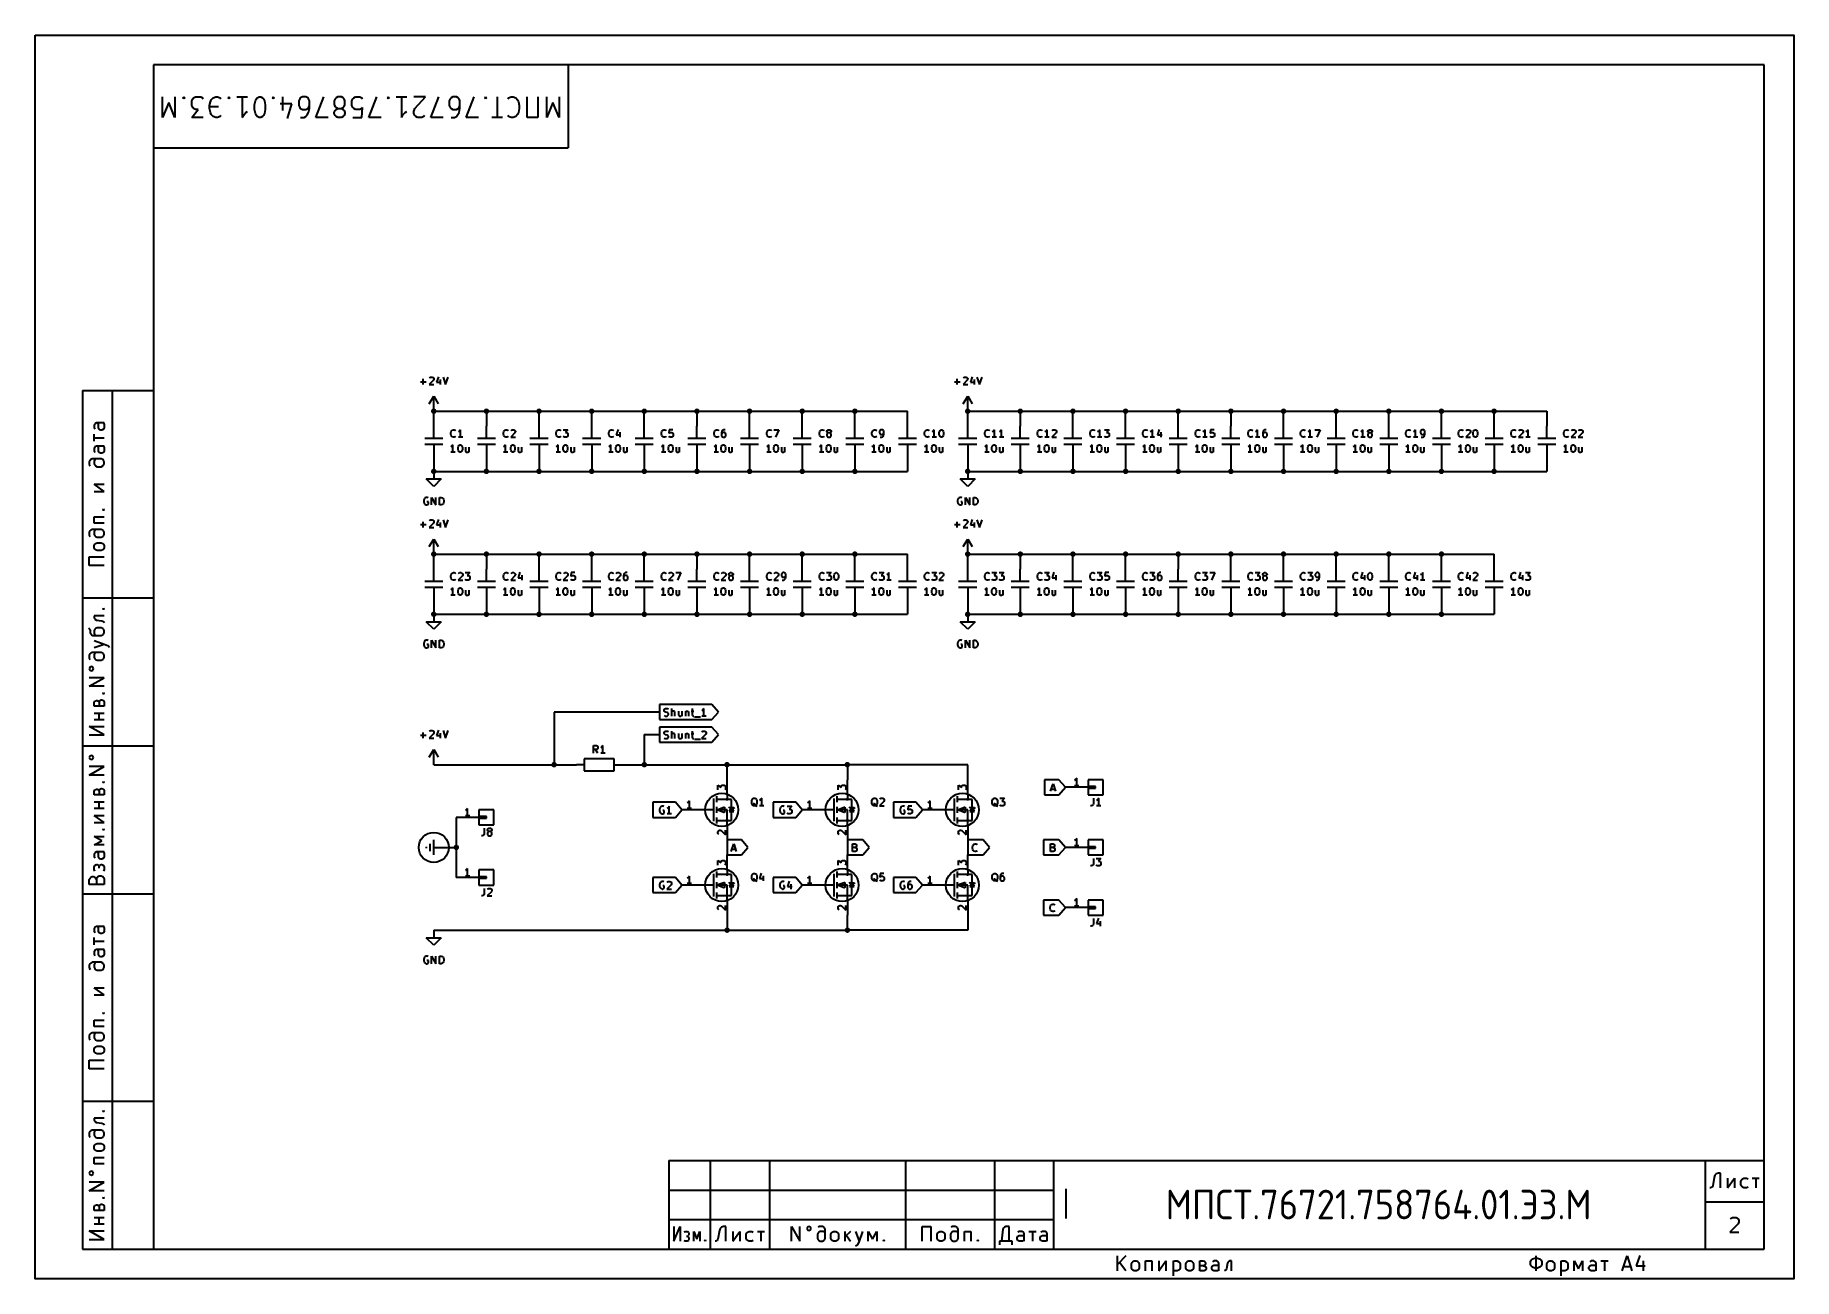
# Model space of a CAD drawing. Extents: x -19 to 278, y -13 to 197.
import ezdxf

# ---------------------------------------------------------------- set-up
doc = ezdxf.new("R2010")
doc.units = 0
doc.header["$MEASUREMENT"] = 0
doc.layers.get('0').update_dxf_attribs({"linetype": 'CONTINUOUS'})
doc.layers.add('BLACK', color=7, linetype='CONTINUOUS')
doc.styles.add('СПДС', font='isocpeur.ttf', dxfattribs={"width": 0.9})

msp = doc.modelspace()

# ---------------------------------------------------------------- texts
at = {"insert": (181.73, 1.98), "char_height": 5, "width": 51.8745, "attachment_point": 1, "style": 'СПДС'}
msp.add_mtext('\\pxqc;МПСТ.76721.758764.01.Э3.М', dxfattribs=at)

# ---------------------------------------------------------------- linework, layer by layer
at = {"linetype": 'Continuous'}
msp.add_lwpolyline([(-19.21, 196.94), (277.79, 196.94), (277.79, -13.06), (-19.21, -13.06)], close=True, dxfattribs=at)
at = {"layer": 'BLACK', "linetype": 'Continuous'}
for p, q in [((272.79, 191.94), (0.79, 191.94)), ((0.79, 191.94), (0.79, -8.07)), ((70.79, 191.94), (70.79, 177.94)), ((272.79, -8.07), (272.79, 191.94)), ((2.31, 183.04), (2.31, 186.54)), ((3.36, 185.54), (2.31, 183.04)), ((4.4, 183.04), (3.36, 185.54)), ((4.4, 186.54), (4.4, 183.04)), ((5.75, 186.37), (5.9, 186.54)), ((5.9, 186.2), (5.75, 186.37)), ((5.9, 186.54), (6.05, 186.37)), ((5.9, 186.2), (5.9, 186.54)), ((6.05, 186.37), (5.9, 186.2)), ((7.24, 185.87), (7.39, 186.2)), ((7.24, 185.04), (7.24, 185.87)), ((7.39, 184.7), (7.24, 185.04)), ((7.24, 183.04), (8.29, 184.37)), ((7.39, 186.2), (7.54, 186.37)), ((7.54, 184.54), (7.39, 184.7)), ((7.54, 186.37), (7.84, 186.54)), ((7.84, 184.37), (7.54, 184.54)), ((7.84, 186.54), (8.74, 186.54)), ((8.29, 184.37), (7.84, 184.37)), ((8.74, 186.54), (9.03, 186.37)), ((9.03, 186.37), (9.18, 186.2)), ((10.23, 185.04), (10.38, 185.7)), ((10.23, 184.54), (10.23, 185.04)), ((10.23, 184.87), (11.73, 184.87)), ((10.38, 183.87), (10.23, 184.54)), ((10.38, 185.7), (10.53, 186.04)), ((10.53, 186.04), (10.83, 186.37)), ((10.83, 186.37), (11.28, 186.54)), ((11.28, 186.54), (11.58, 186.54)), ((11.58, 186.54), (12.02, 186.37)), ((12.02, 186.37), (12.17, 186.2)), ((13.37, 186.37), (13.52, 186.54)), ((13.52, 186.2), (13.37, 186.37)), ((13.52, 186.54), (13.67, 186.37)), ((13.52, 186.2), (13.52, 186.54)), ((13.67, 186.37), (13.52, 186.2)), ((14.86, 186.54), (16.66, 186.54)), ((15.76, 186.54), (15.76, 183.04)), ((17.85, 185.2), (18, 185.87)), ((17.85, 184.37), (17.85, 185.2)), ((18, 183.7), (17.85, 184.37)), ((18, 185.87), (18.15, 186.2)), ((18.15, 186.2), (18.3, 186.37)), ((18.3, 186.37), (18.6, 186.54)), ((18.6, 186.54), (18.9, 186.54)), ((18.9, 186.54), (19.2, 186.37)), ((19.2, 186.37), (19.35, 186.2)), ((19.35, 186.2), (19.5, 185.87)), ((19.5, 185.87), (19.65, 185.2)), ((19.65, 184.37), (19.5, 183.7)), ((19.65, 185.2), (19.65, 184.37)), ((20.84, 186.37), (20.99, 186.54)), ((20.99, 186.2), (20.84, 186.37)), ((20.99, 186.54), (21.14, 186.37)), ((20.99, 186.2), (20.99, 186.54)), ((21.14, 186.37), (20.99, 186.2)), ((24.13, 185.37), (22.19, 185.37)), ((22.64, 184.2), (22.64, 186.54)), ((23.38, 182.87), (24.13, 185.37)), ((25.47, 186.2), (25.33, 185.87)), ((25.33, 185.87), (25.33, 185.04)), ((25.33, 185.04), (25.47, 184.7)), ((25.62, 186.37), (25.47, 186.2)), ((25.47, 184.7), (25.62, 184.54)), ((25.92, 186.54), (25.62, 186.37)), ((25.62, 184.54), (25.92, 184.37)), ((26.52, 186.54), (25.92, 186.54)), ((25.92, 184.37), (26.52, 184.37)), ((26.82, 186.37), (26.52, 186.54)), ((26.52, 184.37), (26.82, 184.54)), ((26.97, 186.2), (26.82, 186.37)), ((26.82, 184.54), (26.97, 184.7)), ((27.12, 185.87), (26.97, 186.2)), ((26.97, 184.7), (27.12, 185.04)), ((26.97, 183.87), (27.12, 184.54)), ((27.12, 184.54), (27.12, 185.87)), ((28.16, 183.04), (29.51, 186.54)), ((31.45, 186.2), (31.3, 185.87)), ((31.3, 185.87), (31.3, 185.2)), ((31.3, 185.2), (31.45, 184.87)), ((31.3, 183.87), (31.45, 184.2)), ((31.6, 186.37), (31.45, 186.2)), ((31.45, 184.87), (31.6, 184.7)), ((31.45, 184.2), (31.6, 184.37)), ((31.9, 186.54), (31.6, 186.37)), ((31.6, 184.7), (31.9, 184.54)), ((31.6, 184.37), (31.9, 184.54)), ((32.5, 186.54), (31.9, 186.54)), ((31.9, 184.54), (32.5, 184.54)), ((32.8, 186.37), (32.5, 186.54)), ((32.5, 184.54), (32.8, 184.7)), ((32.5, 184.54), (32.8, 184.37)), ((32.95, 186.2), (32.8, 186.37)), ((32.8, 184.7), (32.95, 184.87)), ((32.8, 184.37), (32.95, 184.2)), ((33.1, 185.87), (32.95, 186.2)), ((32.95, 184.87), (33.1, 185.2)), ((32.95, 184.2), (33.1, 183.87)), ((33.1, 185.2), (33.1, 185.87)), ((34.29, 185.87), (34.44, 186.2)), ((34.29, 185.04), (34.29, 185.87)), ((34.44, 184.7), (34.29, 185.04)), ((34.44, 186.2), (34.59, 186.37)), ((34.59, 184.54), (34.44, 184.7)), ((34.59, 186.37), (34.89, 186.54)), ((34.89, 184.37), (34.59, 184.54)), ((34.89, 186.54), (35.64, 186.54)), ((35.64, 184.37), (34.89, 184.37)), ((35.64, 186.54), (35.94, 186.37)), ((35.94, 184.54), (35.64, 184.37)), ((35.94, 186.37), (36.09, 186.2)), ((35.94, 183.04), (36.09, 184.7)), ((36.09, 184.7), (35.94, 184.54)), ((37.13, 183.04), (38.48, 186.54)), ((40.27, 186.37), (40.42, 186.54)), ((40.42, 186.2), (40.27, 186.37)), ((40.42, 186.54), (40.57, 186.37)), ((40.42, 186.2), (40.42, 186.54)), ((40.57, 186.37), (40.42, 186.2)), ((41.77, 186.54), (43.56, 186.54)), ((42.66, 186.54), (42.66, 183.04)), ((46.7, 186.54), (44.75, 186.54)), ((44.75, 184.04), (44.9, 184.54)), ((44.9, 184.54), (46.7, 186.54)), ((47.59, 183.04), (48.94, 186.54)), ((50.88, 186.2), (50.73, 185.87)), ((50.73, 185.87), (50.73, 185.04)), ((50.73, 185.04), (50.88, 184.7)), ((51.03, 186.37), (50.88, 186.2)), ((50.88, 184.7), (51.03, 184.54)), ((51.33, 186.54), (51.03, 186.37)), ((51.03, 184.54), (51.33, 184.37)), ((51.93, 186.54), (51.33, 186.54)), ((51.33, 184.37), (51.93, 184.37)), ((52.23, 186.37), (51.93, 186.54)), ((51.93, 184.37), (52.23, 184.54)), ((52.38, 186.2), (52.23, 186.37)), ((52.23, 184.54), (52.38, 184.7)), ((52.53, 185.87), (52.38, 186.2)), ((52.38, 184.7), (52.53, 185.04)), ((52.38, 183.87), (52.53, 184.54)), ((52.53, 184.54), (52.53, 185.87)), ((53.57, 183.04), (54.92, 186.54)), ((56.71, 186.37), (56.86, 186.54)), ((56.86, 186.2), (56.71, 186.37)), ((56.86, 186.54), (57.01, 186.37)), ((56.86, 186.2), (56.86, 186.54)), ((57.01, 186.37), (56.86, 186.2)), ((58.8, 186.54), (58.8, 183.04)), ((60.6, 186.2), (60.75, 186.37)), ((60.75, 186.37), (61.19, 186.54)), ((61.19, 186.54), (61.49, 186.54)), ((61.49, 186.54), (61.94, 186.37)), ((61.94, 186.37), (62.24, 186.04)), ((62.24, 186.04), (62.39, 185.7)), ((62.39, 185.7), (62.54, 185.04)), ((62.54, 184.54), (62.39, 183.87)), ((62.54, 185.04), (62.54, 184.54)), ((63.89, 183.04), (63.89, 186.54)), ((65.68, 186.54), (65.68, 183.04)), ((67.17, 183.04), (67.17, 186.54)), ((68.22, 185.54), (67.17, 183.04)), ((69.27, 183.04), (68.22, 185.54)), ((69.27, 186.54), (69.27, 183.04)), ((9.18, 183.04), (7.24, 183.04)), ((10.53, 183.54), (10.38, 183.87)), ((10.83, 183.2), (10.53, 183.54)), ((11.28, 183.04), (10.83, 183.2)), ((11.58, 183.04), (11.28, 183.04)), ((12.02, 183.2), (11.58, 183.04)), ((12.17, 183.37), (12.02, 183.2)), ((15.76, 183.04), (16.06, 183.54)), ((16.06, 183.54), (16.36, 183.87)), ((16.36, 183.87), (16.66, 184.04)), ((18.15, 183.37), (18, 183.7)), ((18.3, 183.2), (18.15, 183.37)), ((18.6, 183.04), (18.3, 183.2)), ((18.9, 183.04), (18.6, 183.04)), ((19.2, 183.2), (18.9, 183.04)), ((19.35, 183.37), (19.2, 183.2)), ((19.5, 183.7), (19.35, 183.37)), ((25.62, 183.04), (26.22, 183.04)), ((26.22, 183.04), (26.52, 183.2)), ((26.52, 183.2), (26.67, 183.37)), ((26.67, 183.37), (26.97, 183.87)), ((30.26, 183.04), (28.16, 183.04)), ((31.3, 183.7), (31.3, 183.87)), ((31.45, 183.37), (31.3, 183.7)), ((31.6, 183.2), (31.45, 183.37)), ((31.9, 183.04), (31.6, 183.2)), ((32.5, 183.04), (31.9, 183.04)), ((32.8, 183.2), (32.5, 183.04)), ((32.95, 183.37), (32.8, 183.2)), ((33.1, 183.7), (32.95, 183.37)), ((33.1, 183.87), (33.1, 183.7)), ((34.44, 183.04), (35.94, 183.04)), ((39.22, 183.04), (37.13, 183.04)), ((42.66, 183.04), (42.96, 183.54)), ((42.96, 183.54), (43.26, 183.87)), ((43.26, 183.87), (43.56, 184.04)), ((44.75, 183.7), (44.75, 184.04)), ((44.9, 183.37), (44.75, 183.7)), ((45.05, 183.2), (44.9, 183.37)), ((45.35, 183.04), (45.05, 183.2)), ((46.1, 183.04), (45.35, 183.04)), ((46.4, 183.2), (46.1, 183.04)), ((46.55, 183.37), (46.4, 183.2)), ((49.69, 183.04), (47.59, 183.04)), ((51.03, 183.04), (51.63, 183.04)), ((51.63, 183.04), (51.93, 183.2)), ((51.93, 183.2), (52.08, 183.37)), ((52.08, 183.37), (52.38, 183.87)), ((55.66, 183.04), (53.57, 183.04)), ((59.7, 183.04), (57.91, 183.04)), ((60.75, 183.2), (60.6, 183.37)), ((61.19, 183.04), (60.75, 183.2)), ((61.49, 183.04), (61.19, 183.04)), ((61.94, 183.2), (61.49, 183.04)), ((62.24, 183.54), (61.94, 183.2)), ((62.39, 183.87), (62.24, 183.54)), ((65.68, 183.04), (63.89, 183.04)), ((0.79, 177.94), (70.79, 177.94)), ((-11.21, 136.93), (0.79, 136.93)), ((-11.21, 136.93), (-11.21, -8.07)), ((-6.21, 136.93), (-6.21, -8.07)), ((45.86, 138.42), (46.83, 138.42)), ((46.34, 137.94), (46.34, 138.9)), ((48.04, 138.66), (47.31, 137.94)), ((47.31, 137.94), (48.1, 137.94)), ((47.37, 139.09), (47.43, 139.15)), ((47.43, 139.15), (47.55, 139.21)), ((47.55, 139.21), (47.86, 139.21)), ((47.86, 139.21), (47.98, 139.15)), ((47.98, 139.15), (48.04, 139.09)), ((48.04, 139.09), (48.1, 138.96)), ((48.1, 138.84), (48.04, 138.66)), ((48.1, 138.96), (48.1, 138.84)), ((48.88, 139.27), (48.58, 138.36)), ((48.58, 138.36), (49.37, 138.36)), ((49.19, 138.78), (49.19, 137.94)), ((49.67, 139.21), (50.09, 137.94)), ((50.09, 137.94), (50.52, 139.21)), ((136.03, 138.42), (137, 138.42)), ((136.51, 137.94), (136.51, 138.9)), ((138.21, 138.66), (137.48, 137.94)), ((137.48, 137.94), (138.27, 137.94)), ((137.54, 139.09), (137.6, 139.15)), ((137.6, 139.15), (137.72, 139.21)), ((137.72, 139.21), (138.03, 139.21)), ((138.03, 139.21), (138.15, 139.15)), ((138.15, 139.15), (138.21, 139.09)), ((138.21, 139.09), (138.27, 138.96)), ((138.27, 138.84), (138.21, 138.66)), ((138.27, 138.96), (138.27, 138.84)), ((139.05, 139.27), (138.75, 138.36)), ((138.75, 138.36), (139.54, 138.36)), ((139.36, 138.78), (139.36, 137.94)), ((139.84, 139.21), (140.26, 137.94)), ((140.26, 137.94), (140.69, 139.21)), ((47.34, 134.71), (48.1, 135.98)), ((48.1, 133.44), (48.1, 135.98)), ((48.1, 135.98), (48.86, 134.71)), ((137.51, 134.71), (138.27, 135.98)), ((138.27, 133.44), (138.27, 135.98)), ((138.27, 135.98), (139.03, 134.71)), ((-9.12, 131.33), (-9.24, 131.1)), ((-9.24, 131.1), (-9.24, 130.62)), ((-8.88, 131.45), (-9.12, 131.33)), ((-7.57, 131.45), (-8.88, 131.45)), ((-8.52, 131.21), (-8.64, 131.45)), ((-8.52, 130.62), (-8.52, 131.21)), ((-7.69, 131.45), (-7.57, 131.21)), ((-7.57, 131.21), (-7.57, 130.62)), ((48.1, 133.44), (56.99, 133.44)), ((48.1, 130.9), (48.1, 133.44)), ((48.1, 128.86), (48.1, 130.9)), ((56.99, 133.44), (65.88, 133.44)), ((56.99, 133.44), (56.99, 130.9)), ((56.99, 128.86), (56.99, 130.9)), ((65.88, 130.9), (65.88, 133.44)), ((65.88, 133.44), (74.77, 133.44)), ((65.88, 128.86), (65.88, 130.9)), ((74.77, 133.44), (83.66, 133.44)), ((74.77, 130.9), (74.77, 133.44)), ((74.77, 128.86), (74.77, 130.9)), ((83.66, 133.44), (92.55, 133.44)), ((83.66, 130.9), (83.66, 133.44)), ((83.66, 128.86), (83.66, 130.9)), ((92.55, 133.44), (101.44, 133.44)), ((92.55, 133.44), (92.55, 130.9)), ((92.55, 128.86), (92.55, 130.9)), ((101.44, 133.44), (110.33, 133.44)), ((101.44, 130.9), (101.44, 133.44)), ((101.44, 128.86), (101.44, 130.9)), ((110.33, 130.9), (110.33, 133.44)), ((110.33, 133.44), (119.22, 133.44)), ((110.33, 128.86), (110.33, 130.9)), ((119.22, 130.9), (119.22, 133.44)), ((119.22, 133.44), (128.11, 133.44)), ((119.22, 128.86), (119.22, 130.9)), ((128.11, 130.9), (128.11, 133.44)), ((128.11, 128.86), (128.11, 130.9)), ((138.27, 130.9), (138.27, 133.44)), ((138.27, 133.44), (147.16, 133.44)), ((138.27, 128.86), (138.27, 130.9)), ((147.16, 133.44), (147.16, 130.9)), ((147.16, 133.44), (156.05, 133.44)), ((147.16, 128.86), (147.16, 130.9)), ((156.05, 130.9), (156.05, 133.44)), ((156.05, 133.44), (164.94, 133.44)), ((156.05, 128.86), (156.05, 130.9)), ((164.94, 130.9), (164.94, 133.44)), ((164.94, 133.44), (173.83, 133.44)), ((164.94, 128.86), (164.94, 130.9)), ((173.83, 133.44), (182.72, 133.44)), ((173.83, 130.9), (173.83, 133.44)), ((173.83, 128.86), (173.83, 130.9)), ((182.72, 133.44), (182.72, 130.9)), ((182.72, 133.44), (191.61, 133.44)), ((182.72, 128.86), (182.72, 130.9)), ((191.61, 130.9), (191.61, 133.44)), ((191.61, 133.44), (200.5, 133.44)), ((191.61, 128.86), (191.61, 130.9)), ((200.5, 133.44), (209.39, 133.44)), ((200.5, 130.9), (200.5, 133.44)), ((200.5, 128.86), (200.5, 130.9)), ((209.39, 130.9), (209.39, 133.44)), ((209.39, 133.44), (218.28, 133.44)), ((209.39, 128.86), (209.39, 130.9)), ((218.28, 130.9), (218.28, 133.44)), ((218.28, 133.44), (227.17, 133.44)), ((218.28, 128.86), (218.28, 130.9)), ((227.17, 130.9), (227.17, 133.44)), ((227.17, 133.44), (236.06, 133.44)), ((227.17, 128.86), (227.17, 130.9)), ((236.06, 133.44), (236.06, 130.9)), ((236.06, 128.86), (236.06, 130.9)), ((-9.24, 130.62), (-9.12, 130.38)), ((-9.24, 128.36), (-9.24, 129.55)), ((-9.24, 128.95), (-7.57, 128.95)), ((-8.4, 130.38), (-8.52, 130.62)), ((-8.16, 130.26), (-8.4, 130.38)), ((-7.93, 130.26), (-8.16, 130.26)), ((-7.69, 130.38), (-7.93, 130.26)), ((-7.57, 130.62), (-7.69, 130.38)), ((46.57, 128.86), (49.62, 128.86)), ((46.57, 127.85), (49.62, 127.85)), ((48.1, 127.85), (48.1, 125.82)), ((50.99, 129.77), (51.05, 130.01)), ((50.99, 129.58), (50.99, 129.77)), ((51.05, 129.34), (50.99, 129.58)), ((51.05, 130.01), (51.11, 130.13)), ((51.11, 129.22), (51.05, 129.34)), ((51.11, 130.13), (51.23, 130.25)), ((51.23, 129.1), (51.11, 129.22)), ((51.23, 130.25), (51.41, 130.31)), ((51.41, 129.04), (51.23, 129.1)), ((51.35, 127.77), (51.23, 127.59)), ((51.35, 126.5), (51.35, 127.77)), ((51.41, 130.31), (51.53, 130.31)), ((51.53, 129.04), (51.41, 129.04)), ((51.53, 130.31), (51.72, 130.25)), ((51.72, 129.1), (51.53, 129.04)), ((51.72, 130.25), (51.78, 130.19)), ((51.78, 129.16), (51.72, 129.1)), ((52.38, 130.01), (52.26, 129.95)), ((52.99, 129.04), (52.26, 129.04)), ((52.32, 127.65), (52.38, 127.71)), ((52.5, 130.13), (52.38, 130.01)), ((52.38, 127.71), (52.5, 127.77)), ((52.62, 130.31), (52.5, 130.13)), ((52.5, 127.77), (52.62, 127.77)), ((52.62, 129.04), (52.62, 130.31)), ((52.62, 127.77), (52.74, 127.71)), ((52.74, 127.71), (52.8, 127.65)), ((55.46, 128.86), (58.51, 128.86)), ((55.46, 127.85), (58.51, 127.85)), ((56.99, 127.85), (56.99, 125.82)), ((59.88, 129.77), (59.94, 130.01)), ((59.88, 129.58), (59.88, 129.77)), ((59.94, 129.34), (59.88, 129.58)), ((59.94, 130.01), (60, 130.13)), ((60, 129.22), (59.94, 129.34)), ((60, 130.13), (60.12, 130.25)), ((60.12, 129.1), (60, 129.22)), ((60.12, 130.25), (60.3, 130.31)), ((60.3, 129.04), (60.12, 129.1)), ((60.24, 127.77), (60.12, 127.59)), ((60.24, 126.5), (60.24, 127.77)), ((60.3, 130.31), (60.42, 130.31)), ((60.42, 129.04), (60.3, 129.04)), ((60.42, 130.31), (60.61, 130.25)), ((60.61, 129.1), (60.42, 129.04)), ((60.61, 130.25), (60.67, 130.19)), ((60.67, 129.16), (60.61, 129.1)), ((61.82, 129.77), (61.09, 129.04)), ((61.09, 129.04), (61.88, 129.04)), ((61.15, 130.19), (61.21, 130.25)), ((61.21, 130.25), (61.33, 130.31)), ((61.21, 127.65), (61.27, 127.71)), ((61.27, 127.71), (61.39, 127.77)), ((61.33, 130.31), (61.63, 130.31)), ((61.39, 127.77), (61.51, 127.77)), ((61.51, 127.77), (61.63, 127.71)), ((61.63, 130.31), (61.76, 130.25)), ((61.63, 127.71), (61.69, 127.65)), ((61.76, 130.25), (61.82, 130.19)), ((61.82, 130.19), (61.88, 130.07)), ((61.88, 129.95), (61.82, 129.77)), ((61.88, 130.07), (61.88, 129.95)), ((64.35, 128.86), (67.4, 128.86)), ((64.35, 127.85), (67.4, 127.85)), ((65.88, 127.85), (65.88, 125.82)), ((68.77, 129.77), (68.83, 130.01)), ((68.77, 129.58), (68.77, 129.77)), ((68.83, 129.34), (68.77, 129.58)), ((68.83, 130.01), (68.89, 130.13)), ((68.89, 129.22), (68.83, 129.34)), ((68.89, 130.13), (69.01, 130.25)), ((69.01, 129.1), (68.89, 129.22)), ((69.01, 130.25), (69.19, 130.31)), ((69.19, 129.04), (69.01, 129.1)), ((69.13, 127.77), (69.01, 127.59)), ((69.13, 126.5), (69.13, 127.77)), ((69.19, 130.31), (69.31, 130.31)), ((69.31, 129.04), (69.19, 129.04)), ((69.31, 130.31), (69.5, 130.25)), ((69.5, 129.1), (69.31, 129.04)), ((69.5, 130.25), (69.56, 130.19)), ((69.56, 129.16), (69.5, 129.1)), ((69.98, 130.31), (70.77, 130.31)), ((70.04, 129.1), (69.98, 129.16)), ((70.16, 129.04), (70.04, 129.1)), ((70.1, 127.65), (70.16, 127.71)), ((70.52, 129.04), (70.16, 129.04)), ((70.16, 127.71), (70.28, 127.77)), ((70.28, 127.77), (70.4, 127.77)), ((70.77, 130.31), (70.34, 129.83)), ((70.34, 129.83), (70.52, 129.83)), ((70.4, 127.77), (70.52, 127.71)), ((70.52, 129.83), (70.65, 129.77)), ((70.65, 129.1), (70.52, 129.04)), ((70.52, 127.71), (70.58, 127.65)), ((70.65, 129.77), (70.71, 129.71)), ((70.71, 129.16), (70.65, 129.1)), ((70.71, 129.71), (70.77, 129.58)), ((70.77, 129.28), (70.71, 129.16)), ((70.77, 129.58), (70.77, 129.28)), ((73.24, 128.86), (76.29, 128.86)), ((73.24, 127.85), (76.29, 127.85)), ((74.77, 127.85), (74.77, 125.82)), ((77.66, 129.77), (77.72, 130.01)), ((77.66, 129.58), (77.66, 129.77)), ((77.72, 129.34), (77.66, 129.58)), ((77.72, 130.01), (77.78, 130.13)), ((77.78, 129.22), (77.72, 129.34)), ((77.78, 130.13), (77.9, 130.25)), ((77.9, 129.1), (77.78, 129.22)), ((77.9, 130.25), (78.08, 130.31)), ((78.08, 129.04), (77.9, 129.1)), ((78.02, 127.77), (77.9, 127.59)), ((78.02, 126.5), (78.02, 127.77)), ((78.08, 130.31), (78.2, 130.31)), ((78.2, 129.04), (78.08, 129.04)), ((78.2, 130.31), (78.39, 130.25)), ((78.39, 129.1), (78.2, 129.04)), ((78.39, 130.25), (78.45, 130.19)), ((78.45, 129.16), (78.39, 129.1)), ((79.23, 130.37), (78.93, 129.46)), ((78.93, 129.46), (79.72, 129.46)), ((78.99, 127.65), (79.05, 127.71)), ((79.05, 127.71), (79.17, 127.77)), ((79.17, 127.77), (79.29, 127.77)), ((79.29, 127.77), (79.41, 127.71)), ((79.41, 127.71), (79.47, 127.65)), ((79.54, 129.89), (79.54, 129.04)), ((82.13, 128.86), (85.18, 128.86)), ((82.13, 127.85), (85.18, 127.85)), ((83.66, 127.85), (83.66, 125.82)), ((86.55, 129.77), (86.61, 130.01)), ((86.55, 129.58), (86.55, 129.77)), ((86.61, 129.34), (86.55, 129.58)), ((86.61, 130.01), (86.67, 130.13)), ((86.67, 129.22), (86.61, 129.34)), ((86.67, 130.13), (86.79, 130.25)), ((86.79, 129.1), (86.67, 129.22)), ((86.79, 130.25), (86.97, 130.31)), ((86.97, 129.04), (86.79, 129.1)), ((86.91, 127.77), (86.79, 127.59)), ((86.91, 126.5), (86.91, 127.77)), ((86.97, 130.31), (87.09, 130.31)), ((87.09, 129.04), (86.97, 129.04)), ((87.09, 130.31), (87.28, 130.25)), ((87.28, 129.1), (87.09, 129.04)), ((87.28, 130.25), (87.34, 130.19)), ((87.34, 129.16), (87.28, 129.1)), ((87.88, 130.31), (87.82, 129.71)), ((87.82, 129.71), (87.88, 129.77)), ((87.88, 129.1), (87.82, 129.16)), ((88.49, 130.31), (87.88, 130.31)), ((87.88, 129.77), (88, 129.83)), ((88, 129.04), (87.88, 129.1)), ((87.88, 127.65), (87.94, 127.71)), ((87.94, 127.71), (88.06, 127.77)), ((88, 129.83), (88.3, 129.83)), ((88.3, 129.04), (88, 129.04)), ((88.06, 127.77), (88.18, 127.77)), ((88.18, 127.77), (88.3, 127.71)), ((88.3, 129.83), (88.43, 129.77)), ((88.43, 129.1), (88.3, 129.04)), ((88.3, 127.71), (88.36, 127.65)), ((88.43, 129.77), (88.49, 129.71)), ((88.49, 129.16), (88.43, 129.1)), ((88.49, 129.71), (88.55, 129.58)), ((88.55, 129.28), (88.49, 129.16)), ((88.55, 129.58), (88.55, 129.28)), ((91.02, 128.86), (94.07, 128.86)), ((91.02, 127.85), (94.07, 127.85)), ((92.55, 127.85), (92.55, 125.82)), ((95.44, 129.77), (95.5, 130.01)), ((95.44, 129.58), (95.44, 129.77)), ((95.5, 129.34), (95.44, 129.58)), ((95.5, 130.01), (95.56, 130.13)), ((95.56, 129.22), (95.5, 129.34)), ((95.56, 130.13), (95.68, 130.25)), ((95.68, 129.1), (95.56, 129.22)), ((95.68, 130.25), (95.86, 130.31)), ((95.86, 129.04), (95.68, 129.1)), ((95.8, 127.77), (95.68, 127.59)), ((95.8, 126.5), (95.8, 127.77)), ((95.86, 130.31), (95.98, 130.31)), ((95.98, 129.04), (95.86, 129.04)), ((95.98, 130.31), (96.17, 130.25)), ((96.17, 129.1), (95.98, 129.04)), ((96.17, 130.25), (96.23, 130.19)), ((96.23, 129.16), (96.17, 129.1)), ((96.77, 130.01), (96.71, 129.77)), ((96.71, 129.77), (96.71, 129.28)), ((96.77, 129.71), (96.71, 129.58)), ((96.71, 129.28), (96.77, 129.16)), ((96.89, 130.19), (96.77, 130.01)), ((96.83, 129.77), (96.77, 129.71)), ((96.77, 129.16), (96.83, 129.1)), ((96.77, 127.65), (96.83, 127.71)), ((96.95, 129.83), (96.83, 129.77)), ((96.83, 129.1), (96.95, 129.04)), ((96.83, 127.71), (96.95, 127.77)), ((96.95, 130.25), (96.89, 130.19)), ((97.07, 130.31), (96.95, 130.25)), ((97.19, 129.83), (96.95, 129.83)), ((96.95, 129.04), (97.19, 129.04)), ((96.95, 127.77), (97.07, 127.77)), ((97.32, 130.31), (97.07, 130.31)), ((97.07, 127.77), (97.19, 127.71)), ((97.32, 129.77), (97.19, 129.83)), ((97.19, 129.04), (97.32, 129.1)), ((97.19, 127.71), (97.25, 127.65)), ((97.38, 129.71), (97.32, 129.77)), ((97.32, 129.1), (97.38, 129.16)), ((97.44, 129.58), (97.38, 129.71)), ((97.38, 129.16), (97.44, 129.28)), ((97.44, 129.28), (97.44, 129.58)), ((99.91, 128.86), (102.96, 128.86)), ((99.91, 127.85), (102.96, 127.85)), ((101.44, 127.85), (101.44, 125.82)), ((104.33, 129.77), (104.39, 130.01)), ((104.33, 129.58), (104.33, 129.77)), ((104.39, 129.34), (104.33, 129.58)), ((104.39, 130.01), (104.45, 130.13)), ((104.45, 129.22), (104.39, 129.34)), ((104.45, 130.13), (104.57, 130.25)), ((104.57, 129.1), (104.45, 129.22)), ((104.57, 130.25), (104.75, 130.31)), ((104.75, 129.04), (104.57, 129.1)), ((104.69, 127.77), (104.57, 127.59)), ((104.69, 126.5), (104.69, 127.77)), ((104.75, 130.31), (104.87, 130.31)), ((104.87, 129.04), (104.75, 129.04)), ((104.87, 130.31), (105.06, 130.25)), ((105.06, 129.1), (104.87, 129.04)), ((105.06, 130.25), (105.12, 130.19)), ((105.12, 129.16), (105.06, 129.1)), ((105.54, 130.31), (106.39, 130.31)), ((105.66, 127.65), (105.72, 127.71)), ((105.72, 127.71), (105.84, 127.77)), ((106.39, 130.31), (105.84, 129.04)), ((105.84, 127.77), (105.96, 127.77)), ((105.96, 127.77), (106.08, 127.71)), ((106.08, 127.71), (106.14, 127.65)), ((108.8, 128.86), (111.85, 128.86)), ((108.8, 127.85), (111.85, 127.85)), ((110.33, 127.85), (110.33, 125.82)), ((113.22, 129.77), (113.28, 130.01)), ((113.22, 129.58), (113.22, 129.77)), ((113.28, 129.34), (113.22, 129.58)), ((113.28, 130.01), (113.34, 130.13)), ((113.34, 129.22), (113.28, 129.34)), ((113.34, 130.13), (113.46, 130.25)), ((113.46, 129.1), (113.34, 129.22)), ((113.46, 130.25), (113.64, 130.31)), ((113.64, 129.04), (113.46, 129.1)), ((113.58, 127.77), (113.46, 127.59)), ((113.58, 126.5), (113.58, 127.77)), ((113.64, 130.31), (113.76, 130.31)), ((113.76, 129.04), (113.64, 129.04)), ((113.76, 130.31), (113.95, 130.25)), ((113.95, 129.1), (113.76, 129.04)), ((113.95, 130.25), (114.01, 130.19)), ((114.01, 129.16), (113.95, 129.1)), ((114.49, 130.07), (114.55, 130.19)), ((114.49, 130.01), (114.49, 130.07)), ((114.55, 129.89), (114.49, 130.01)), ((114.55, 129.65), (114.49, 129.52)), ((114.49, 129.52), (114.49, 129.28)), ((114.49, 129.28), (114.55, 129.16)), ((114.55, 130.19), (114.61, 130.25)), ((114.61, 129.83), (114.55, 129.89)), ((114.61, 129.71), (114.55, 129.65)), ((114.55, 129.16), (114.61, 129.1)), ((114.55, 127.65), (114.61, 127.71)), ((114.61, 130.25), (114.73, 130.31)), ((114.73, 129.77), (114.61, 129.83)), ((114.73, 129.77), (114.61, 129.71)), ((114.61, 129.1), (114.73, 129.04)), ((114.61, 127.71), (114.73, 127.77)), ((114.73, 130.31), (114.97, 130.31)), ((114.97, 129.77), (114.73, 129.77)), ((114.73, 129.04), (114.97, 129.04)), ((114.73, 127.77), (114.85, 127.77)), ((114.85, 127.77), (114.97, 127.71)), ((114.97, 130.31), (115.1, 130.25)), ((115.1, 129.83), (114.97, 129.77)), ((115.1, 129.71), (114.97, 129.77)), ((114.97, 129.04), (115.1, 129.1)), ((114.97, 127.71), (115.03, 127.65)), ((115.1, 130.25), (115.16, 130.19)), ((115.16, 129.89), (115.1, 129.83)), ((115.16, 129.65), (115.1, 129.71)), ((115.1, 129.1), (115.16, 129.16)), ((115.16, 130.19), (115.22, 130.07)), ((115.22, 130.01), (115.16, 129.89)), ((115.22, 129.52), (115.16, 129.65)), ((115.16, 129.16), (115.22, 129.28)), ((115.22, 130.07), (115.22, 130.01)), ((115.22, 129.28), (115.22, 129.52)), ((117.69, 128.86), (120.74, 128.86)), ((117.69, 127.85), (120.74, 127.85)), ((119.22, 127.85), (119.22, 125.82)), ((122.11, 129.77), (122.17, 130.01)), ((122.11, 129.58), (122.11, 129.77)), ((122.17, 129.34), (122.11, 129.58)), ((122.17, 130.01), (122.23, 130.13)), ((122.23, 129.22), (122.17, 129.34)), ((122.23, 130.13), (122.35, 130.25)), ((122.35, 129.1), (122.23, 129.22)), ((122.35, 130.25), (122.53, 130.31)), ((122.53, 129.04), (122.35, 129.1)), ((122.47, 127.77), (122.35, 127.59)), ((122.47, 126.5), (122.47, 127.77)), ((122.53, 130.31), (122.65, 130.31)), ((122.65, 129.04), (122.53, 129.04)), ((122.65, 130.31), (122.84, 130.25)), ((122.84, 129.1), (122.65, 129.04)), ((122.84, 130.25), (122.9, 130.19)), ((122.9, 129.16), (122.84, 129.1)), ((123.44, 130.19), (123.38, 130.07)), ((123.38, 130.07), (123.38, 129.77)), ((123.38, 129.77), (123.44, 129.65)), ((123.5, 130.25), (123.44, 130.19)), ((123.44, 129.65), (123.5, 129.58)), ((123.44, 127.65), (123.5, 127.71)), ((123.62, 130.31), (123.5, 130.25)), ((123.5, 129.58), (123.62, 129.52)), ((123.5, 129.04), (123.74, 129.04)), ((123.5, 127.71), (123.62, 127.77)), ((123.86, 130.31), (123.62, 130.31)), ((123.62, 129.52), (123.86, 129.52)), ((123.62, 127.77), (123.74, 127.77)), ((123.74, 129.04), (123.86, 129.1)), ((123.74, 127.77), (123.86, 127.71)), ((123.99, 130.25), (123.86, 130.31)), ((123.86, 129.52), (123.99, 129.58)), ((123.86, 129.1), (123.92, 129.16)), ((123.86, 127.71), (123.92, 127.65)), ((123.92, 129.16), (124.05, 129.34)), ((124.05, 130.19), (123.99, 130.25)), ((123.99, 129.58), (124.05, 129.65)), ((124.11, 130.07), (124.05, 130.19)), ((124.05, 129.65), (124.11, 129.77)), ((124.05, 129.34), (124.11, 129.58)), ((124.11, 129.58), (124.11, 130.07)), ((126.58, 128.86), (129.63, 128.86)), ((126.58, 127.85), (129.63, 127.85)), ((128.11, 127.85), (128.11, 125.82)), ((131, 129.77), (131.06, 130.01)), ((131, 129.58), (131, 129.77)), ((131.06, 129.34), (131, 129.58)), ((131.06, 130.01), (131.12, 130.13)), ((131.12, 129.22), (131.06, 129.34)), ((131.12, 130.13), (131.24, 130.25)), ((131.24, 129.1), (131.12, 129.22)), ((131.24, 130.25), (131.42, 130.31)), ((131.42, 129.04), (131.24, 129.1)), ((131.36, 127.77), (131.24, 127.59)), ((131.36, 126.5), (131.36, 127.77)), ((131.42, 130.31), (131.54, 130.31)), ((131.54, 129.04), (131.42, 129.04)), ((131.54, 130.31), (131.73, 130.25)), ((131.73, 129.1), (131.54, 129.04)), ((131.73, 130.25), (131.79, 130.19)), ((131.79, 129.16), (131.73, 129.1)), ((132.39, 130.01), (132.27, 129.95)), ((133, 129.04), (132.27, 129.04)), ((132.33, 127.65), (132.39, 127.71)), ((132.51, 130.13), (132.39, 130.01)), ((132.39, 127.71), (132.51, 127.77)), ((132.63, 130.31), (132.51, 130.13)), ((132.51, 127.77), (132.63, 127.77)), ((132.63, 129.04), (132.63, 130.31)), ((132.63, 127.77), (132.75, 127.71)), ((132.75, 127.71), (132.81, 127.65)), ((133.48, 129.83), (133.54, 130.07)), ((133.48, 129.52), (133.48, 129.83)), ((133.54, 129.28), (133.48, 129.52)), ((133.54, 130.07), (133.6, 130.19)), ((133.6, 129.16), (133.54, 129.28)), ((133.6, 130.19), (133.66, 130.25)), ((133.66, 129.1), (133.6, 129.16)), ((133.66, 130.25), (133.78, 130.31)), ((133.78, 129.04), (133.66, 129.1)), ((133.78, 130.31), (133.9, 130.31)), ((133.9, 129.04), (133.78, 129.04)), ((133.9, 130.31), (134.02, 130.25)), ((134.02, 129.1), (133.9, 129.04)), ((134.02, 130.25), (134.08, 130.19)), ((134.08, 129.16), (134.02, 129.1)), ((134.08, 130.19), (134.15, 130.07)), ((134.15, 129.28), (134.08, 129.16)), ((134.15, 130.07), (134.21, 129.83)), ((134.21, 129.52), (134.15, 129.28)), ((134.21, 129.83), (134.21, 129.52)), ((136.74, 128.86), (139.79, 128.86)), ((136.74, 127.85), (139.79, 127.85)), ((138.27, 127.85), (138.27, 125.82)), ((141.16, 129.77), (141.22, 130.01)), ((141.16, 129.58), (141.16, 129.77)), ((141.22, 129.34), (141.16, 129.58)), ((141.22, 130.01), (141.28, 130.13)), ((141.28, 129.22), (141.22, 129.34)), ((141.28, 130.13), (141.4, 130.25)), ((141.4, 129.1), (141.28, 129.22)), ((141.4, 130.25), (141.58, 130.31)), ((141.58, 129.04), (141.4, 129.1)), ((141.52, 127.77), (141.4, 127.59)), ((141.52, 126.5), (141.52, 127.77)), ((141.58, 130.31), (141.7, 130.31)), ((141.7, 129.04), (141.58, 129.04)), ((141.7, 130.31), (141.89, 130.25)), ((141.89, 129.1), (141.7, 129.04)), ((141.89, 130.25), (141.95, 130.19)), ((141.95, 129.16), (141.89, 129.1)), ((142.55, 130.01), (142.43, 129.95)), ((143.16, 129.04), (142.43, 129.04)), ((142.49, 127.65), (142.55, 127.71)), ((142.67, 130.13), (142.55, 130.01)), ((142.55, 127.71), (142.67, 127.77)), ((142.79, 130.31), (142.67, 130.13)), ((142.67, 127.77), (142.79, 127.77)), ((142.79, 129.04), (142.79, 130.31)), ((142.79, 127.77), (142.91, 127.71)), ((142.91, 127.71), (142.97, 127.65)), ((143.76, 130.01), (143.64, 129.95)), ((144.37, 129.04), (143.64, 129.04)), ((143.88, 130.13), (143.76, 130.01)), ((144, 130.31), (143.88, 130.13)), ((144, 129.04), (144, 130.31)), ((145.63, 128.86), (148.68, 128.86)), ((145.63, 127.85), (148.68, 127.85)), ((147.16, 127.85), (147.16, 125.82)), ((150.05, 129.77), (150.11, 130.01)), ((150.05, 129.58), (150.05, 129.77)), ((150.11, 129.34), (150.05, 129.58)), ((150.11, 130.01), (150.17, 130.13)), ((150.17, 129.22), (150.11, 129.34)), ((150.17, 130.13), (150.29, 130.25)), ((150.29, 129.1), (150.17, 129.22)), ((150.29, 130.25), (150.47, 130.31)), ((150.47, 129.04), (150.29, 129.1)), ((150.41, 127.77), (150.29, 127.59)), ((150.41, 126.5), (150.41, 127.77)), ((150.47, 130.31), (150.59, 130.31)), ((150.59, 129.04), (150.47, 129.04)), ((150.59, 130.31), (150.78, 130.25)), ((150.78, 129.1), (150.59, 129.04)), ((150.78, 130.25), (150.84, 130.19)), ((150.84, 129.16), (150.78, 129.1)), ((151.44, 130.01), (151.32, 129.95)), ((152.05, 129.04), (151.32, 129.04)), ((151.38, 127.65), (151.44, 127.71)), ((151.56, 130.13), (151.44, 130.01)), ((151.44, 127.71), (151.56, 127.77)), ((151.68, 130.31), (151.56, 130.13)), ((151.56, 127.77), (151.68, 127.77)), ((151.68, 129.04), (151.68, 130.31)), ((151.68, 127.77), (151.8, 127.71)), ((151.8, 127.71), (151.86, 127.65)), ((153.2, 129.77), (152.47, 129.04)), ((152.47, 129.04), (153.26, 129.04)), ((152.53, 130.19), (152.59, 130.25)), ((152.59, 130.25), (152.71, 130.31)), ((152.71, 130.31), (153.01, 130.31)), ((153.01, 130.31), (153.13, 130.25)), ((153.13, 130.25), (153.2, 130.19)), ((153.2, 130.19), (153.26, 130.07)), ((153.26, 129.95), (153.2, 129.77)), ((153.26, 130.07), (153.26, 129.95)), ((154.52, 128.86), (157.57, 128.86)), ((154.52, 127.85), (157.57, 127.85)), ((156.05, 127.85), (156.05, 125.82)), ((158.94, 129.77), (159, 130.01)), ((158.94, 129.58), (158.94, 129.77)), ((159, 129.34), (158.94, 129.58)), ((159, 130.01), (159.06, 130.13)), ((159.06, 129.22), (159, 129.34)), ((159.06, 130.13), (159.18, 130.25)), ((159.18, 129.1), (159.06, 129.22)), ((159.18, 130.25), (159.36, 130.31)), ((159.36, 129.04), (159.18, 129.1)), ((159.3, 127.77), (159.18, 127.59)), ((159.3, 126.5), (159.3, 127.77)), ((159.36, 130.31), (159.48, 130.31)), ((159.48, 129.04), (159.36, 129.04)), ((159.48, 130.31), (159.67, 130.25)), ((159.67, 129.1), (159.48, 129.04)), ((159.67, 130.25), (159.73, 130.19)), ((159.73, 129.16), (159.67, 129.1)), ((160.33, 130.01), (160.21, 129.95)), ((160.94, 129.04), (160.21, 129.04)), ((160.27, 127.65), (160.33, 127.71)), ((160.45, 130.13), (160.33, 130.01)), ((160.33, 127.71), (160.45, 127.77)), ((160.57, 130.31), (160.45, 130.13)), ((160.45, 127.77), (160.57, 127.77)), ((160.57, 129.04), (160.57, 130.31)), ((160.57, 127.77), (160.69, 127.71)), ((160.69, 127.71), (160.75, 127.65)), ((161.36, 130.31), (162.15, 130.31)), ((161.42, 129.1), (161.36, 129.16)), ((161.54, 129.04), (161.42, 129.1)), ((161.9, 129.04), (161.54, 129.04)), ((162.15, 130.31), (161.72, 129.83)), ((161.72, 129.83), (161.9, 129.83)), ((161.9, 129.83), (162.02, 129.77)), ((162.02, 129.1), (161.9, 129.04)), ((162.02, 129.77), (162.09, 129.71)), ((162.09, 129.16), (162.02, 129.1)), ((162.09, 129.71), (162.15, 129.58)), ((162.15, 129.28), (162.09, 129.16)), ((162.15, 129.58), (162.15, 129.28)), ((163.41, 128.86), (166.46, 128.86)), ((163.41, 127.85), (166.46, 127.85)), ((164.94, 127.85), (164.94, 125.82)), ((167.83, 129.77), (167.89, 130.01)), ((167.83, 129.58), (167.83, 129.77)), ((167.89, 129.34), (167.83, 129.58)), ((167.89, 130.01), (167.95, 130.13)), ((167.95, 129.22), (167.89, 129.34)), ((167.95, 130.13), (168.07, 130.25)), ((168.07, 129.1), (167.95, 129.22)), ((168.07, 130.25), (168.25, 130.31)), ((168.25, 129.04), (168.07, 129.1)), ((168.19, 127.77), (168.07, 127.59)), ((168.19, 126.5), (168.19, 127.77)), ((168.25, 130.31), (168.37, 130.31)), ((168.37, 129.04), (168.25, 129.04)), ((168.37, 130.31), (168.56, 130.25)), ((168.56, 129.1), (168.37, 129.04)), ((168.56, 130.25), (168.62, 130.19)), ((168.62, 129.16), (168.56, 129.1)), ((169.22, 130.01), (169.1, 129.95)), ((169.83, 129.04), (169.1, 129.04)), ((169.16, 127.65), (169.22, 127.71)), ((169.34, 130.13), (169.22, 130.01)), ((169.22, 127.71), (169.34, 127.77)), ((169.46, 130.31), (169.34, 130.13)), ((169.34, 127.77), (169.46, 127.77)), ((169.46, 129.04), (169.46, 130.31)), ((169.46, 127.77), (169.58, 127.71)), ((169.58, 127.71), (169.64, 127.65)), ((170.61, 130.37), (170.31, 129.46)), ((170.31, 129.46), (171.1, 129.46)), ((170.91, 129.89), (170.91, 129.04)), ((172.3, 128.86), (175.35, 128.86)), ((172.3, 127.85), (175.35, 127.85)), ((173.83, 127.85), (173.83, 125.82)), ((176.72, 129.77), (176.78, 130.01)), ((176.72, 129.58), (176.72, 129.77)), ((176.78, 129.34), (176.72, 129.58)), ((176.78, 130.01), (176.84, 130.13)), ((176.84, 129.22), (176.78, 129.34)), ((176.84, 130.13), (176.96, 130.25)), ((176.96, 129.1), (176.84, 129.22)), ((176.96, 130.25), (177.14, 130.31)), ((177.14, 129.04), (176.96, 129.1)), ((177.08, 127.77), (176.96, 127.59)), ((177.08, 126.5), (177.08, 127.77)), ((177.14, 130.31), (177.26, 130.31)), ((177.26, 129.04), (177.14, 129.04)), ((177.26, 130.31), (177.45, 130.25)), ((177.45, 129.1), (177.26, 129.04)), ((177.45, 130.25), (177.51, 130.19)), ((177.51, 129.16), (177.45, 129.1)), ((178.11, 130.01), (177.99, 129.95)), ((178.72, 129.04), (177.99, 129.04)), ((178.05, 127.65), (178.11, 127.71)), ((178.23, 130.13), (178.11, 130.01)), ((178.11, 127.71), (178.23, 127.77)), ((178.35, 130.31), (178.23, 130.13)), ((178.23, 127.77), (178.35, 127.77)), ((178.35, 129.04), (178.35, 130.31)), ((178.35, 127.77), (178.47, 127.71)), ((178.47, 127.71), (178.53, 127.65)), ((179.26, 130.31), (179.2, 129.71)), ((179.2, 129.71), (179.26, 129.77)), ((179.26, 129.1), (179.2, 129.16)), ((179.87, 130.31), (179.26, 130.31)), ((179.26, 129.77), (179.38, 129.83)), ((179.38, 129.04), (179.26, 129.1)), ((179.38, 129.83), (179.68, 129.83)), ((179.68, 129.04), (179.38, 129.04)), ((179.68, 129.83), (179.8, 129.77)), ((179.8, 129.1), (179.68, 129.04)), ((179.8, 129.77), (179.87, 129.71)), ((179.87, 129.16), (179.8, 129.1)), ((179.87, 129.71), (179.93, 129.58)), ((179.93, 129.28), (179.87, 129.16)), ((179.93, 129.58), (179.93, 129.28)), ((181.19, 128.86), (184.24, 128.86)), ((181.19, 127.85), (184.24, 127.85)), ((182.72, 127.85), (182.72, 125.82)), ((185.61, 129.77), (185.67, 130.01)), ((185.61, 129.58), (185.61, 129.77)), ((185.67, 129.34), (185.61, 129.58)), ((185.67, 130.01), (185.73, 130.13)), ((185.73, 129.22), (185.67, 129.34)), ((185.73, 130.13), (185.85, 130.25)), ((185.85, 129.1), (185.73, 129.22)), ((185.85, 130.25), (186.03, 130.31)), ((186.03, 129.04), (185.85, 129.1)), ((185.97, 127.77), (185.85, 127.59)), ((185.97, 126.5), (185.97, 127.77)), ((186.03, 130.31), (186.15, 130.31)), ((186.15, 129.04), (186.03, 129.04)), ((186.15, 130.31), (186.34, 130.25)), ((186.34, 129.1), (186.15, 129.04)), ((186.34, 130.25), (186.4, 130.19)), ((186.4, 129.16), (186.34, 129.1)), ((187, 130.01), (186.88, 129.95)), ((187.61, 129.04), (186.88, 129.04)), ((186.94, 127.65), (187, 127.71)), ((187.12, 130.13), (187, 130.01)), ((187, 127.71), (187.12, 127.77)), ((187.24, 130.31), (187.12, 130.13)), ((187.12, 127.77), (187.24, 127.77)), ((187.24, 129.04), (187.24, 130.31)), ((187.24, 127.77), (187.36, 127.71)), ((187.36, 127.71), (187.42, 127.65)), ((188.15, 130.01), (188.09, 129.77)), ((188.09, 129.77), (188.09, 129.28)), ((188.15, 129.71), (188.09, 129.58)), ((188.09, 129.28), (188.15, 129.16)), ((188.27, 130.19), (188.15, 130.01)), ((188.21, 129.77), (188.15, 129.71)), ((188.15, 129.16), (188.21, 129.1)), ((188.33, 129.83), (188.21, 129.77)), ((188.21, 129.1), (188.33, 129.04)), ((188.33, 130.25), (188.27, 130.19)), ((188.45, 130.31), (188.33, 130.25)), ((188.57, 129.83), (188.33, 129.83)), ((188.33, 129.04), (188.57, 129.04)), ((188.69, 130.31), (188.45, 130.31)), ((188.69, 129.77), (188.57, 129.83)), ((188.57, 129.04), (188.69, 129.1)), ((188.76, 129.71), (188.69, 129.77)), ((188.69, 129.1), (188.76, 129.16)), ((188.82, 129.58), (188.76, 129.71)), ((188.76, 129.16), (188.82, 129.28)), ((188.82, 129.28), (188.82, 129.58)), ((190.08, 128.86), (193.13, 128.86)), ((190.08, 127.85), (193.13, 127.85)), ((191.61, 127.85), (191.61, 125.82)), ((194.5, 129.77), (194.56, 130.01)), ((194.5, 129.58), (194.5, 129.77)), ((194.56, 129.34), (194.5, 129.58)), ((194.56, 130.01), (194.62, 130.13)), ((194.62, 129.22), (194.56, 129.34)), ((194.62, 130.13), (194.74, 130.25)), ((194.74, 129.1), (194.62, 129.22)), ((194.74, 130.25), (194.92, 130.31)), ((194.92, 129.04), (194.74, 129.1)), ((194.86, 127.77), (194.74, 127.59)), ((194.86, 126.5), (194.86, 127.77)), ((194.92, 130.31), (195.04, 130.31)), ((195.04, 129.04), (194.92, 129.04)), ((195.04, 130.31), (195.23, 130.25)), ((195.23, 129.1), (195.04, 129.04)), ((195.23, 130.25), (195.29, 130.19)), ((195.29, 129.16), (195.23, 129.1)), ((195.89, 130.01), (195.77, 129.95)), ((196.5, 129.04), (195.77, 129.04)), ((195.83, 127.65), (195.89, 127.71)), ((196.01, 130.13), (195.89, 130.01)), ((195.89, 127.71), (196.01, 127.77)), ((196.13, 130.31), (196.01, 130.13)), ((196.01, 127.77), (196.13, 127.77)), ((196.13, 129.04), (196.13, 130.31)), ((196.13, 127.77), (196.25, 127.71)), ((196.25, 127.71), (196.31, 127.65)), ((196.92, 130.31), (197.77, 130.31)), ((197.77, 130.31), (197.22, 129.04)), ((198.97, 128.86), (202.02, 128.86)), ((198.97, 127.85), (202.02, 127.85)), ((200.5, 127.85), (200.5, 125.82)), ((203.39, 129.77), (203.45, 130.01)), ((203.39, 129.58), (203.39, 129.77)), ((203.45, 129.34), (203.39, 129.58)), ((203.45, 130.01), (203.51, 130.13)), ((203.51, 129.22), (203.45, 129.34)), ((203.51, 130.13), (203.63, 130.25)), ((203.63, 129.1), (203.51, 129.22)), ((203.63, 130.25), (203.81, 130.31)), ((203.81, 129.04), (203.63, 129.1)), ((203.75, 127.77), (203.63, 127.59)), ((203.75, 126.5), (203.75, 127.77)), ((203.81, 130.31), (203.93, 130.31)), ((203.93, 129.04), (203.81, 129.04)), ((203.93, 130.31), (204.12, 130.25)), ((204.12, 129.1), (203.93, 129.04)), ((204.12, 130.25), (204.18, 130.19)), ((204.18, 129.16), (204.12, 129.1)), ((204.78, 130.01), (204.66, 129.95)), ((205.39, 129.04), (204.66, 129.04)), ((204.72, 127.65), (204.78, 127.71)), ((204.9, 130.13), (204.78, 130.01)), ((204.78, 127.71), (204.9, 127.77)), ((205.02, 130.31), (204.9, 130.13)), ((204.9, 127.77), (205.02, 127.77)), ((205.02, 129.04), (205.02, 130.31)), ((205.02, 127.77), (205.14, 127.71)), ((205.14, 127.71), (205.2, 127.65)), ((205.87, 130.07), (205.93, 130.19)), ((205.87, 130.01), (205.87, 130.07)), ((205.93, 129.89), (205.87, 130.01)), ((205.93, 129.65), (205.87, 129.52)), ((205.87, 129.52), (205.87, 129.28)), ((205.87, 129.28), (205.93, 129.16)), ((205.93, 130.19), (205.99, 130.25)), ((205.99, 129.83), (205.93, 129.89)), ((205.99, 129.71), (205.93, 129.65)), ((205.93, 129.16), (205.99, 129.1)), ((205.99, 130.25), (206.11, 130.31)), ((206.11, 129.77), (205.99, 129.83)), ((206.11, 129.77), (205.99, 129.71)), ((205.99, 129.1), (206.11, 129.04)), ((206.11, 130.31), (206.35, 130.31)), ((206.35, 129.77), (206.11, 129.77)), ((206.11, 129.04), (206.35, 129.04)), ((206.35, 130.31), (206.47, 130.25)), ((206.47, 129.83), (206.35, 129.77)), ((206.47, 129.71), (206.35, 129.77)), ((206.35, 129.04), (206.47, 129.1)), ((206.47, 130.25), (206.54, 130.19)), ((206.54, 129.89), (206.47, 129.83)), ((206.54, 129.65), (206.47, 129.71)), ((206.47, 129.1), (206.54, 129.16)), ((206.54, 130.19), (206.6, 130.07)), ((206.6, 130.01), (206.54, 129.89)), ((206.6, 129.52), (206.54, 129.65)), ((206.54, 129.16), (206.6, 129.28)), ((206.6, 130.07), (206.6, 130.01)), ((206.6, 129.28), (206.6, 129.52)), ((207.86, 128.86), (210.91, 128.86)), ((207.86, 127.85), (210.91, 127.85)), ((209.39, 127.85), (209.39, 125.82)), ((212.28, 129.77), (212.34, 130.01)), ((212.28, 129.58), (212.28, 129.77)), ((212.34, 129.34), (212.28, 129.58)), ((212.34, 130.01), (212.4, 130.13)), ((212.4, 129.22), (212.34, 129.34)), ((212.4, 130.13), (212.52, 130.25)), ((212.52, 129.1), (212.4, 129.22)), ((212.52, 130.25), (212.7, 130.31)), ((212.7, 129.04), (212.52, 129.1)), ((212.64, 127.77), (212.52, 127.59)), ((212.64, 126.5), (212.64, 127.77)), ((212.7, 130.31), (212.82, 130.31)), ((212.82, 129.04), (212.7, 129.04)), ((212.82, 130.31), (213.01, 130.25)), ((213.01, 129.1), (212.82, 129.04)), ((213.01, 130.25), (213.07, 130.19)), ((213.07, 129.16), (213.01, 129.1)), ((213.67, 130.01), (213.55, 129.95)), ((214.28, 129.04), (213.55, 129.04)), ((213.61, 127.65), (213.67, 127.71)), ((213.79, 130.13), (213.67, 130.01)), ((213.67, 127.71), (213.79, 127.77)), ((213.91, 130.31), (213.79, 130.13)), ((213.79, 127.77), (213.91, 127.77)), ((213.91, 129.04), (213.91, 130.31)), ((213.91, 127.77), (214.03, 127.71)), ((214.03, 127.71), (214.09, 127.65)), ((214.82, 130.19), (214.76, 130.07)), ((214.76, 130.07), (214.76, 129.77)), ((214.76, 129.77), (214.82, 129.65)), ((214.88, 130.25), (214.82, 130.19)), ((214.82, 129.65), (214.88, 129.58)), ((215, 130.31), (214.88, 130.25)), ((214.88, 129.58), (215, 129.52)), ((214.88, 129.04), (215.12, 129.04)), ((215.24, 130.31), (215, 130.31)), ((215, 129.52), (215.24, 129.52)), ((215.12, 129.04), (215.24, 129.1)), ((215.36, 130.25), (215.24, 130.31)), ((215.24, 129.52), (215.36, 129.58)), ((215.24, 129.1), (215.3, 129.16)), ((215.3, 129.16), (215.43, 129.34)), ((215.43, 130.19), (215.36, 130.25)), ((215.36, 129.58), (215.43, 129.65)), ((215.49, 130.07), (215.43, 130.19)), ((215.43, 129.65), (215.49, 129.77)), ((215.43, 129.34), (215.49, 129.58)), ((215.49, 129.58), (215.49, 130.07)), ((216.75, 128.86), (219.8, 128.86)), ((216.75, 127.85), (219.8, 127.85)), ((218.28, 127.85), (218.28, 125.82)), ((221.17, 129.77), (221.23, 130.01)), ((221.17, 129.58), (221.17, 129.77)), ((221.23, 129.34), (221.17, 129.58)), ((221.23, 130.01), (221.29, 130.13)), ((221.29, 129.22), (221.23, 129.34)), ((221.29, 130.13), (221.41, 130.25)), ((221.41, 129.1), (221.29, 129.22)), ((221.41, 130.25), (221.59, 130.31)), ((221.59, 129.04), (221.41, 129.1)), ((221.53, 127.77), (221.41, 127.59)), ((221.53, 126.5), (221.53, 127.77)), ((221.59, 130.31), (221.71, 130.31)), ((221.71, 129.04), (221.59, 129.04)), ((221.71, 130.31), (221.9, 130.25)), ((221.9, 129.1), (221.71, 129.04)), ((221.9, 130.25), (221.96, 130.19)), ((221.96, 129.16), (221.9, 129.1)), ((223.11, 129.77), (222.38, 129.04)), ((222.38, 129.04), (223.17, 129.04)), ((222.44, 130.19), (222.5, 130.25)), ((222.5, 130.25), (222.62, 130.31)), ((222.5, 127.65), (222.56, 127.71)), ((222.56, 127.71), (222.68, 127.77)), ((222.62, 130.31), (222.92, 130.31)), ((222.68, 127.77), (222.8, 127.77)), ((222.8, 127.77), (222.92, 127.71)), ((222.92, 130.31), (223.05, 130.25)), ((222.92, 127.71), (222.98, 127.65)), ((223.05, 130.25), (223.11, 130.19)), ((223.11, 130.19), (223.17, 130.07)), ((223.17, 129.95), (223.11, 129.77)), ((223.17, 130.07), (223.17, 129.95)), ((223.65, 129.83), (223.71, 130.07)), ((223.65, 129.52), (223.65, 129.83)), ((223.71, 129.28), (223.65, 129.52)), ((223.71, 130.07), (223.77, 130.19)), ((223.77, 129.16), (223.71, 129.28)), ((223.77, 130.19), (223.83, 130.25)), ((223.83, 129.1), (223.77, 129.16)), ((223.83, 130.25), (223.95, 130.31)), ((223.95, 129.04), (223.83, 129.1)), ((223.95, 130.31), (224.07, 130.31)), ((224.07, 129.04), (223.95, 129.04)), ((224.07, 130.31), (224.19, 130.25)), ((224.19, 129.1), (224.07, 129.04)), ((224.19, 130.25), (224.25, 130.19)), ((224.25, 129.16), (224.19, 129.1)), ((224.25, 130.19), (224.32, 130.07)), ((224.32, 129.28), (224.25, 129.16)), ((224.32, 130.07), (224.38, 129.83)), ((224.38, 129.52), (224.32, 129.28)), ((224.38, 129.83), (224.38, 129.52)), ((225.64, 128.86), (228.69, 128.86)), ((225.64, 127.85), (228.69, 127.85)), ((227.17, 127.85), (227.17, 125.82)), ((230.06, 129.77), (230.12, 130.01)), ((230.06, 129.58), (230.06, 129.77)), ((230.12, 129.34), (230.06, 129.58)), ((230.12, 130.01), (230.18, 130.13)), ((230.18, 129.22), (230.12, 129.34)), ((230.18, 130.13), (230.3, 130.25)), ((230.3, 129.1), (230.18, 129.22)), ((230.3, 130.25), (230.48, 130.31)), ((230.48, 129.04), (230.3, 129.1)), ((230.42, 127.77), (230.3, 127.59)), ((230.42, 126.5), (230.42, 127.77)), ((230.48, 130.31), (230.6, 130.31)), ((230.6, 129.04), (230.48, 129.04)), ((230.6, 130.31), (230.79, 130.25)), ((230.79, 129.1), (230.6, 129.04)), ((230.79, 130.25), (230.85, 130.19)), ((230.85, 129.16), (230.79, 129.1)), ((232, 129.77), (231.27, 129.04)), ((231.27, 129.04), (232.06, 129.04)), ((231.33, 130.19), (231.39, 130.25)), ((231.39, 130.25), (231.51, 130.31)), ((231.39, 127.65), (231.45, 127.71)), ((231.45, 127.71), (231.57, 127.77)), ((231.51, 130.31), (231.81, 130.31)), ((231.57, 127.77), (231.69, 127.77)), ((231.69, 127.77), (231.81, 127.71)), ((231.81, 130.31), (231.94, 130.25)), ((231.81, 127.71), (231.87, 127.65)), ((231.94, 130.25), (232, 130.19)), ((232, 130.19), (232.06, 130.07)), ((232.06, 129.95), (232, 129.77)), ((232.06, 130.07), (232.06, 129.95)), ((232.66, 130.01), (232.54, 129.95)), ((233.27, 129.04), (232.54, 129.04)), ((232.78, 130.13), (232.66, 130.01)), ((232.9, 130.31), (232.78, 130.13)), ((232.9, 129.04), (232.9, 130.31)), ((234.53, 128.86), (237.58, 128.86)), ((234.53, 127.85), (237.58, 127.85)), ((236.06, 127.85), (236.06, 125.82)), ((238.95, 129.77), (239.01, 130.01)), ((238.95, 129.58), (238.95, 129.77)), ((239.01, 129.34), (238.95, 129.58)), ((239.01, 130.01), (239.07, 130.13)), ((239.07, 129.22), (239.01, 129.34)), ((239.07, 130.13), (239.19, 130.25)), ((239.19, 129.1), (239.07, 129.22)), ((239.19, 130.25), (239.37, 130.31)), ((239.37, 129.04), (239.19, 129.1)), ((239.31, 127.77), (239.19, 127.59)), ((239.31, 126.5), (239.31, 127.77)), ((239.37, 130.31), (239.49, 130.31)), ((239.49, 129.04), (239.37, 129.04)), ((239.49, 130.31), (239.68, 130.25)), ((239.68, 129.1), (239.49, 129.04)), ((239.68, 130.25), (239.74, 130.19)), ((239.74, 129.16), (239.68, 129.1)), ((240.89, 129.77), (240.16, 129.04)), ((240.16, 129.04), (240.95, 129.04)), ((240.22, 130.19), (240.28, 130.25)), ((240.28, 130.25), (240.4, 130.31)), ((240.28, 127.65), (240.34, 127.71)), ((240.34, 127.71), (240.46, 127.77)), ((240.4, 130.31), (240.7, 130.31)), ((240.46, 127.77), (240.58, 127.77)), ((240.58, 127.77), (240.7, 127.71)), ((240.7, 130.31), (240.82, 130.25)), ((240.7, 127.71), (240.76, 127.65)), ((240.82, 130.25), (240.89, 130.19)), ((240.89, 130.19), (240.95, 130.07)), ((240.95, 129.95), (240.89, 129.77)), ((240.95, 130.07), (240.95, 129.95)), ((242.09, 129.77), (241.37, 129.04)), ((241.37, 129.04), (242.16, 129.04)), ((241.43, 130.19), (241.49, 130.25)), ((241.49, 130.25), (241.61, 130.31)), ((241.61, 130.31), (241.91, 130.31)), ((241.91, 130.31), (242.03, 130.25)), ((242.03, 130.25), (242.09, 130.19)), ((242.09, 130.19), (242.16, 130.07)), ((242.16, 129.95), (242.09, 129.77)), ((242.16, 130.07), (242.16, 129.95)), ((-9.95, 125.14), (-10.07, 124.91)), ((-10.07, 124.91), (-10.07, 124.43)), ((-9.83, 125.26), (-9.95, 125.14)), ((-9.59, 125.38), (-9.83, 125.26)), ((-8.05, 125.38), (-9.59, 125.38)), ((-9.12, 127.41), (-9.24, 127.17)), ((-9.24, 127.17), (-9.24, 126.69)), ((-9.24, 126.69), (-9.12, 126.45)), ((-9.12, 125.26), (-9.24, 125.02)), ((-9.24, 125.02), (-9.24, 124.55)), ((-8.88, 127.52), (-9.12, 127.41)), ((-9, 125.38), (-9.12, 125.26)), ((-7.57, 127.52), (-8.88, 127.52)), ((-8.52, 127.29), (-8.64, 127.52)), ((-8.52, 126.69), (-8.52, 127.29)), ((-8.4, 126.45), (-8.52, 126.69)), ((-8.16, 126.33), (-8.4, 126.45)), ((-7.93, 126.33), (-8.16, 126.33)), ((-7.81, 125.26), (-8.05, 125.38)), ((-7.69, 126.45), (-7.93, 126.33)), ((-7.69, 125.14), (-7.81, 125.26)), ((-7.69, 127.52), (-7.57, 127.29)), ((-7.57, 126.69), (-7.69, 126.45)), ((-7.57, 124.91), (-7.69, 125.14)), ((-7.57, 127.29), (-7.57, 126.69)), ((-7.57, 124.55), (-7.57, 124.91)), ((48.1, 125.82), (48.1, 123.28)), ((51.11, 127.47), (50.99, 127.41)), ((51.72, 126.5), (50.99, 126.5)), ((51.23, 127.59), (51.11, 127.47)), ((52.2, 127.29), (52.26, 127.53)), ((52.2, 126.98), (52.2, 127.29)), ((52.26, 126.74), (52.2, 126.98)), ((52.26, 127.53), (52.32, 127.65)), ((52.32, 126.62), (52.26, 126.74)), ((52.38, 126.56), (52.32, 126.62)), ((52.5, 126.5), (52.38, 126.56)), ((52.62, 126.5), (52.5, 126.5)), ((52.74, 126.56), (52.62, 126.5)), ((52.8, 126.62), (52.74, 126.56)), ((52.8, 127.65), (52.87, 127.53)), ((52.87, 126.74), (52.8, 126.62)), ((52.87, 127.53), (52.93, 127.29)), ((52.93, 126.98), (52.87, 126.74)), ((52.93, 127.29), (52.93, 126.98)), ((53.47, 127.35), (53.47, 126.68)), ((53.47, 126.68), (53.53, 126.56)), ((53.53, 126.56), (53.65, 126.5)), ((53.65, 126.5), (53.83, 126.5)), ((53.83, 126.5), (53.95, 126.56)), ((53.95, 126.56), (54.01, 126.62)), ((54.01, 127.35), (54.01, 126.5)), ((56.99, 125.82), (56.99, 123.28)), ((60, 127.47), (59.88, 127.41)), ((60.61, 126.5), (59.88, 126.5)), ((60.12, 127.59), (60, 127.47)), ((61.09, 127.29), (61.15, 127.53)), ((61.09, 126.98), (61.09, 127.29)), ((61.15, 126.74), (61.09, 126.98)), ((61.15, 127.53), (61.21, 127.65)), ((61.21, 126.62), (61.15, 126.74)), ((61.27, 126.56), (61.21, 126.62)), ((61.39, 126.5), (61.27, 126.56)), ((61.51, 126.5), (61.39, 126.5)), ((61.63, 126.56), (61.51, 126.5)), ((61.69, 126.62), (61.63, 126.56)), ((61.69, 127.65), (61.76, 127.53)), ((61.76, 126.74), (61.69, 126.62)), ((61.76, 127.53), (61.82, 127.29)), ((61.82, 126.98), (61.76, 126.74)), ((61.82, 127.29), (61.82, 126.98)), ((62.36, 127.35), (62.36, 126.68)), ((62.36, 126.68), (62.42, 126.56)), ((62.42, 126.56), (62.54, 126.5)), ((62.54, 126.5), (62.72, 126.5)), ((62.72, 126.5), (62.84, 126.56)), ((62.84, 126.56), (62.9, 126.62)), ((62.9, 127.35), (62.9, 126.5)), ((65.88, 125.82), (65.88, 123.28)), ((68.89, 127.47), (68.77, 127.41)), ((69.5, 126.5), (68.77, 126.5)), ((69.01, 127.59), (68.89, 127.47)), ((69.98, 127.29), (70.04, 127.53)), ((69.98, 126.98), (69.98, 127.29)), ((70.04, 126.74), (69.98, 126.98)), ((70.04, 127.53), (70.1, 127.65)), ((70.1, 126.62), (70.04, 126.74)), ((70.16, 126.56), (70.1, 126.62)), ((70.28, 126.5), (70.16, 126.56)), ((70.4, 126.5), (70.28, 126.5)), ((70.52, 126.56), (70.4, 126.5)), ((70.58, 126.62), (70.52, 126.56)), ((70.58, 127.65), (70.65, 127.53)), ((70.65, 126.74), (70.58, 126.62)), ((70.65, 127.53), (70.71, 127.29)), ((70.71, 126.98), (70.65, 126.74)), ((70.71, 127.29), (70.71, 126.98)), ((71.25, 127.35), (71.25, 126.68)), ((71.25, 126.68), (71.31, 126.56)), ((71.31, 126.56), (71.43, 126.5)), ((71.43, 126.5), (71.61, 126.5)), ((71.61, 126.5), (71.73, 126.56)), ((71.73, 126.56), (71.79, 126.62)), ((71.79, 127.35), (71.79, 126.5)), ((74.77, 125.82), (74.77, 123.28)), ((77.78, 127.47), (77.66, 127.41)), ((78.39, 126.5), (77.66, 126.5)), ((77.9, 127.59), (77.78, 127.47)), ((78.87, 127.29), (78.93, 127.53)), ((78.87, 126.98), (78.87, 127.29)), ((78.93, 126.74), (78.87, 126.98)), ((78.93, 127.53), (78.99, 127.65)), ((78.99, 126.62), (78.93, 126.74)), ((79.05, 126.56), (78.99, 126.62)), ((79.17, 126.5), (79.05, 126.56)), ((79.29, 126.5), (79.17, 126.5)), ((79.41, 126.56), (79.29, 126.5)), ((79.47, 126.62), (79.41, 126.56)), ((79.47, 127.65), (79.54, 127.53)), ((79.54, 126.74), (79.47, 126.62)), ((79.54, 127.53), (79.6, 127.29)), ((79.6, 126.98), (79.54, 126.74)), ((79.6, 127.29), (79.6, 126.98)), ((80.14, 127.35), (80.14, 126.68)), ((80.14, 126.68), (80.2, 126.56)), ((80.2, 126.56), (80.32, 126.5)), ((80.32, 126.5), (80.5, 126.5)), ((80.5, 126.5), (80.62, 126.56)), ((80.62, 126.56), (80.68, 126.62)), ((80.68, 127.35), (80.68, 126.5)), ((83.66, 125.82), (83.66, 123.28)), ((86.67, 127.47), (86.55, 127.41)), ((87.28, 126.5), (86.55, 126.5)), ((86.79, 127.59), (86.67, 127.47)), ((87.76, 127.29), (87.82, 127.53)), ((87.76, 126.98), (87.76, 127.29)), ((87.82, 126.74), (87.76, 126.98)), ((87.82, 127.53), (87.88, 127.65)), ((87.88, 126.62), (87.82, 126.74)), ((87.94, 126.56), (87.88, 126.62)), ((88.06, 126.5), (87.94, 126.56)), ((88.18, 126.5), (88.06, 126.5)), ((88.3, 126.56), (88.18, 126.5)), ((88.36, 126.62), (88.3, 126.56)), ((88.36, 127.65), (88.43, 127.53)), ((88.43, 126.74), (88.36, 126.62)), ((88.43, 127.53), (88.49, 127.29)), ((88.49, 126.98), (88.43, 126.74)), ((88.49, 127.29), (88.49, 126.98)), ((89.03, 127.35), (89.03, 126.68)), ((89.03, 126.68), (89.09, 126.56)), ((89.09, 126.56), (89.21, 126.5)), ((89.21, 126.5), (89.39, 126.5)), ((89.39, 126.5), (89.51, 126.56)), ((89.51, 126.56), (89.57, 126.62)), ((89.57, 127.35), (89.57, 126.5)), ((92.55, 125.82), (92.55, 123.28)), ((95.56, 127.47), (95.44, 127.41)), ((96.17, 126.5), (95.44, 126.5)), ((95.68, 127.59), (95.56, 127.47)), ((96.65, 127.29), (96.71, 127.53)), ((96.65, 126.98), (96.65, 127.29)), ((96.71, 126.74), (96.65, 126.98)), ((96.71, 127.53), (96.77, 127.65)), ((96.77, 126.62), (96.71, 126.74)), ((96.83, 126.56), (96.77, 126.62)), ((96.95, 126.5), (96.83, 126.56)), ((97.07, 126.5), (96.95, 126.5)), ((97.19, 126.56), (97.07, 126.5)), ((97.25, 126.62), (97.19, 126.56)), ((97.25, 127.65), (97.32, 127.53)), ((97.32, 126.74), (97.25, 126.62)), ((97.32, 127.53), (97.38, 127.29)), ((97.38, 126.98), (97.32, 126.74)), ((97.38, 127.29), (97.38, 126.98)), ((97.92, 127.35), (97.92, 126.68)), ((97.92, 126.68), (97.98, 126.56)), ((97.98, 126.56), (98.1, 126.5)), ((98.1, 126.5), (98.28, 126.5)), ((98.28, 126.5), (98.4, 126.56)), ((98.4, 126.56), (98.46, 126.62)), ((98.46, 127.35), (98.46, 126.5)), ((101.44, 125.82), (101.44, 123.28)), ((104.45, 127.47), (104.33, 127.41)), ((105.06, 126.5), (104.33, 126.5)), ((104.57, 127.59), (104.45, 127.47)), ((105.54, 127.29), (105.6, 127.53)), ((105.54, 126.98), (105.54, 127.29)), ((105.6, 126.74), (105.54, 126.98)), ((105.6, 127.53), (105.66, 127.65)), ((105.66, 126.62), (105.6, 126.74)), ((105.72, 126.56), (105.66, 126.62)), ((105.84, 126.5), (105.72, 126.56)), ((105.96, 126.5), (105.84, 126.5)), ((106.08, 126.56), (105.96, 126.5)), ((106.14, 126.62), (106.08, 126.56)), ((106.14, 127.65), (106.21, 127.53)), ((106.21, 126.74), (106.14, 126.62)), ((106.21, 127.53), (106.27, 127.29)), ((106.27, 126.98), (106.21, 126.74)), ((106.27, 127.29), (106.27, 126.98)), ((106.81, 127.35), (106.81, 126.68)), ((106.81, 126.68), (106.87, 126.56)), ((106.87, 126.56), (106.99, 126.5)), ((106.99, 126.5), (107.17, 126.5)), ((107.17, 126.5), (107.29, 126.56)), ((107.29, 126.56), (107.35, 126.62)), ((107.35, 127.35), (107.35, 126.5)), ((110.33, 125.82), (110.33, 123.28)), ((113.34, 127.47), (113.22, 127.41)), ((113.95, 126.5), (113.22, 126.5)), ((113.46, 127.59), (113.34, 127.47)), ((114.43, 127.29), (114.49, 127.53)), ((114.43, 126.98), (114.43, 127.29)), ((114.49, 126.74), (114.43, 126.98)), ((114.49, 127.53), (114.55, 127.65)), ((114.55, 126.62), (114.49, 126.74)), ((114.61, 126.56), (114.55, 126.62)), ((114.73, 126.5), (114.61, 126.56)), ((114.85, 126.5), (114.73, 126.5)), ((114.97, 126.56), (114.85, 126.5)), ((115.03, 126.62), (114.97, 126.56)), ((115.03, 127.65), (115.1, 127.53)), ((115.1, 126.74), (115.03, 126.62)), ((115.1, 127.53), (115.16, 127.29)), ((115.16, 126.98), (115.1, 126.74)), ((115.16, 127.29), (115.16, 126.98)), ((115.7, 127.35), (115.7, 126.68)), ((115.7, 126.68), (115.76, 126.56)), ((115.76, 126.56), (115.88, 126.5)), ((115.88, 126.5), (116.06, 126.5)), ((116.06, 126.5), (116.18, 126.56)), ((116.18, 126.56), (116.24, 126.62)), ((116.24, 127.35), (116.24, 126.5)), ((119.22, 125.82), (119.22, 123.28)), ((122.23, 127.47), (122.11, 127.41)), ((122.84, 126.5), (122.11, 126.5)), ((122.35, 127.59), (122.23, 127.47)), ((123.32, 127.29), (123.38, 127.53)), ((123.32, 126.98), (123.32, 127.29)), ((123.38, 126.74), (123.32, 126.98)), ((123.38, 127.53), (123.44, 127.65)), ((123.44, 126.62), (123.38, 126.74)), ((123.5, 126.56), (123.44, 126.62)), ((123.62, 126.5), (123.5, 126.56)), ((123.74, 126.5), (123.62, 126.5)), ((123.86, 126.56), (123.74, 126.5)), ((123.92, 126.62), (123.86, 126.56)), ((123.92, 127.65), (123.99, 127.53)), ((123.99, 126.74), (123.92, 126.62)), ((123.99, 127.53), (124.05, 127.29)), ((124.05, 126.98), (123.99, 126.74)), ((124.05, 127.29), (124.05, 126.98)), ((124.59, 127.35), (124.59, 126.68)), ((124.59, 126.68), (124.65, 126.56)), ((124.65, 126.56), (124.77, 126.5)), ((124.77, 126.5), (124.95, 126.5)), ((124.95, 126.5), (125.07, 126.56)), ((125.07, 126.56), (125.13, 126.62)), ((125.13, 127.35), (125.13, 126.5)), ((128.11, 125.82), (128.11, 123.28)), ((131.12, 127.47), (131, 127.41)), ((131.73, 126.5), (131, 126.5)), ((131.24, 127.59), (131.12, 127.47)), ((132.21, 127.29), (132.27, 127.53)), ((132.21, 126.98), (132.21, 127.29)), ((132.27, 126.74), (132.21, 126.98)), ((132.27, 127.53), (132.33, 127.65)), ((132.33, 126.62), (132.27, 126.74)), ((132.39, 126.56), (132.33, 126.62)), ((132.51, 126.5), (132.39, 126.56)), ((132.63, 126.5), (132.51, 126.5)), ((132.75, 126.56), (132.63, 126.5)), ((132.81, 126.62), (132.75, 126.56)), ((132.81, 127.65), (132.88, 127.53)), ((132.88, 126.74), (132.81, 126.62)), ((132.88, 127.53), (132.94, 127.29)), ((132.94, 126.98), (132.88, 126.74)), ((132.94, 127.29), (132.94, 126.98)), ((133.48, 127.35), (133.48, 126.68)), ((133.48, 126.68), (133.54, 126.56)), ((133.54, 126.56), (133.66, 126.5)), ((133.66, 126.5), (133.84, 126.5)), ((133.84, 126.5), (133.96, 126.56)), ((133.96, 126.56), (134.02, 126.62)), ((134.02, 127.35), (134.02, 126.5)), ((138.27, 125.82), (138.27, 123.28)), ((141.28, 127.47), (141.16, 127.41)), ((141.89, 126.5), (141.16, 126.5)), ((141.4, 127.59), (141.28, 127.47)), ((142.37, 127.29), (142.43, 127.53)), ((142.37, 126.98), (142.37, 127.29)), ((142.43, 126.74), (142.37, 126.98)), ((142.43, 127.53), (142.49, 127.65)), ((142.49, 126.62), (142.43, 126.74)), ((142.55, 126.56), (142.49, 126.62)), ((142.67, 126.5), (142.55, 126.56)), ((142.79, 126.5), (142.67, 126.5)), ((142.91, 126.56), (142.79, 126.5)), ((142.97, 126.62), (142.91, 126.56)), ((142.97, 127.65), (143.04, 127.53)), ((143.04, 126.74), (142.97, 126.62)), ((143.04, 127.53), (143.1, 127.29)), ((143.1, 126.98), (143.04, 126.74)), ((143.1, 127.29), (143.1, 126.98)), ((143.64, 127.35), (143.64, 126.68)), ((143.64, 126.68), (143.7, 126.56)), ((143.7, 126.56), (143.82, 126.5)), ((143.82, 126.5), (144, 126.5)), ((144, 126.5), (144.12, 126.56)), ((144.12, 126.56), (144.18, 126.62)), ((144.18, 127.35), (144.18, 126.5)), ((147.16, 125.82), (147.16, 123.28)), ((150.17, 127.47), (150.05, 127.41)), ((150.78, 126.5), (150.05, 126.5)), ((150.29, 127.59), (150.17, 127.47)), ((151.26, 127.29), (151.32, 127.53)), ((151.26, 126.98), (151.26, 127.29)), ((151.32, 126.74), (151.26, 126.98)), ((151.32, 127.53), (151.38, 127.65)), ((151.38, 126.62), (151.32, 126.74)), ((151.44, 126.56), (151.38, 126.62)), ((151.56, 126.5), (151.44, 126.56)), ((151.68, 126.5), (151.56, 126.5)), ((151.8, 126.56), (151.68, 126.5)), ((151.86, 126.62), (151.8, 126.56)), ((151.86, 127.65), (151.93, 127.53)), ((151.93, 126.74), (151.86, 126.62)), ((151.93, 127.53), (151.99, 127.29)), ((151.99, 126.98), (151.93, 126.74)), ((151.99, 127.29), (151.99, 126.98)), ((152.53, 127.35), (152.53, 126.68)), ((152.53, 126.68), (152.59, 126.56)), ((152.59, 126.56), (152.71, 126.5)), ((152.71, 126.5), (152.89, 126.5)), ((152.89, 126.5), (153.01, 126.56)), ((153.01, 126.56), (153.07, 126.62)), ((153.07, 127.35), (153.07, 126.5)), ((156.05, 125.82), (156.05, 123.28)), ((159.06, 127.47), (158.94, 127.41)), ((159.67, 126.5), (158.94, 126.5)), ((159.18, 127.59), (159.06, 127.47)), ((160.15, 127.29), (160.21, 127.53)), ((160.15, 126.98), (160.15, 127.29)), ((160.21, 126.74), (160.15, 126.98)), ((160.21, 127.53), (160.27, 127.65)), ((160.27, 126.62), (160.21, 126.74)), ((160.33, 126.56), (160.27, 126.62)), ((160.45, 126.5), (160.33, 126.56)), ((160.57, 126.5), (160.45, 126.5)), ((160.69, 126.56), (160.57, 126.5)), ((160.75, 126.62), (160.69, 126.56)), ((160.75, 127.65), (160.82, 127.53)), ((160.82, 126.74), (160.75, 126.62)), ((160.82, 127.53), (160.88, 127.29)), ((160.88, 126.98), (160.82, 126.74)), ((160.88, 127.29), (160.88, 126.98)), ((161.42, 127.35), (161.42, 126.68)), ((161.42, 126.68), (161.48, 126.56)), ((161.48, 126.56), (161.6, 126.5)), ((161.6, 126.5), (161.78, 126.5)), ((161.78, 126.5), (161.9, 126.56)), ((161.9, 126.56), (161.96, 126.62)), ((161.96, 127.35), (161.96, 126.5)), ((164.94, 125.82), (164.94, 123.28)), ((167.95, 127.47), (167.83, 127.41)), ((168.56, 126.5), (167.83, 126.5)), ((168.07, 127.59), (167.95, 127.47)), ((169.04, 127.29), (169.1, 127.53)), ((169.04, 126.98), (169.04, 127.29)), ((169.1, 126.74), (169.04, 126.98)), ((169.1, 127.53), (169.16, 127.65)), ((169.16, 126.62), (169.1, 126.74)), ((169.22, 126.56), (169.16, 126.62)), ((169.34, 126.5), (169.22, 126.56)), ((169.46, 126.5), (169.34, 126.5)), ((169.58, 126.56), (169.46, 126.5)), ((169.64, 126.62), (169.58, 126.56)), ((169.64, 127.65), (169.71, 127.53)), ((169.71, 126.74), (169.64, 126.62)), ((169.71, 127.53), (169.77, 127.29)), ((169.77, 126.98), (169.71, 126.74)), ((169.77, 127.29), (169.77, 126.98)), ((170.31, 127.35), (170.31, 126.68)), ((170.31, 126.68), (170.37, 126.56)), ((170.37, 126.56), (170.49, 126.5)), ((170.49, 126.5), (170.67, 126.5)), ((170.67, 126.5), (170.79, 126.56)), ((170.79, 126.56), (170.85, 126.62)), ((170.85, 127.35), (170.85, 126.5)), ((173.83, 125.82), (173.83, 123.28)), ((176.84, 127.47), (176.72, 127.41)), ((177.45, 126.5), (176.72, 126.5)), ((176.96, 127.59), (176.84, 127.47)), ((177.93, 127.29), (177.99, 127.53)), ((177.93, 126.98), (177.93, 127.29)), ((177.99, 126.74), (177.93, 126.98)), ((177.99, 127.53), (178.05, 127.65)), ((178.05, 126.62), (177.99, 126.74)), ((178.11, 126.56), (178.05, 126.62)), ((178.23, 126.5), (178.11, 126.56)), ((178.35, 126.5), (178.23, 126.5)), ((178.47, 126.56), (178.35, 126.5)), ((178.53, 126.62), (178.47, 126.56)), ((178.53, 127.65), (178.6, 127.53)), ((178.6, 126.74), (178.53, 126.62)), ((178.6, 127.53), (178.66, 127.29)), ((178.66, 126.98), (178.6, 126.74)), ((178.66, 127.29), (178.66, 126.98)), ((179.2, 127.35), (179.2, 126.68)), ((179.2, 126.68), (179.26, 126.56)), ((179.26, 126.56), (179.38, 126.5)), ((179.38, 126.5), (179.56, 126.5)), ((179.56, 126.5), (179.68, 126.56)), ((179.68, 126.56), (179.74, 126.62)), ((179.74, 127.35), (179.74, 126.5)), ((182.72, 125.82), (182.72, 123.28)), ((185.73, 127.47), (185.61, 127.41)), ((186.34, 126.5), (185.61, 126.5)), ((185.85, 127.59), (185.73, 127.47)), ((186.82, 127.29), (186.88, 127.53)), ((186.82, 126.98), (186.82, 127.29)), ((186.88, 126.74), (186.82, 126.98)), ((186.88, 127.53), (186.94, 127.65)), ((186.94, 126.62), (186.88, 126.74)), ((187, 126.56), (186.94, 126.62)), ((187.12, 126.5), (187, 126.56)), ((187.24, 126.5), (187.12, 126.5)), ((187.36, 126.56), (187.24, 126.5)), ((187.42, 126.62), (187.36, 126.56)), ((187.42, 127.65), (187.49, 127.53)), ((187.49, 126.74), (187.42, 126.62)), ((187.49, 127.53), (187.55, 127.29)), ((187.55, 126.98), (187.49, 126.74)), ((187.55, 127.29), (187.55, 126.98)), ((188.09, 127.35), (188.09, 126.68)), ((188.09, 126.68), (188.15, 126.56)), ((188.15, 126.56), (188.27, 126.5)), ((188.27, 126.5), (188.45, 126.5)), ((188.45, 126.5), (188.57, 126.56)), ((188.57, 126.56), (188.63, 126.62)), ((188.63, 127.35), (188.63, 126.5)), ((191.61, 125.82), (191.61, 123.28)), ((194.62, 127.47), (194.5, 127.41)), ((195.23, 126.5), (194.5, 126.5)), ((194.74, 127.59), (194.62, 127.47)), ((195.71, 127.29), (195.77, 127.53)), ((195.71, 126.98), (195.71, 127.29)), ((195.77, 126.74), (195.71, 126.98)), ((195.77, 127.53), (195.83, 127.65)), ((195.83, 126.62), (195.77, 126.74)), ((195.89, 126.56), (195.83, 126.62)), ((196.01, 126.5), (195.89, 126.56)), ((196.13, 126.5), (196.01, 126.5)), ((196.25, 126.56), (196.13, 126.5)), ((196.31, 126.62), (196.25, 126.56)), ((196.31, 127.65), (196.38, 127.53)), ((196.38, 126.74), (196.31, 126.62)), ((196.38, 127.53), (196.44, 127.29)), ((196.44, 126.98), (196.38, 126.74)), ((196.44, 127.29), (196.44, 126.98)), ((196.98, 127.35), (196.98, 126.68)), ((196.98, 126.68), (197.04, 126.56)), ((197.04, 126.56), (197.16, 126.5)), ((197.16, 126.5), (197.34, 126.5)), ((197.34, 126.5), (197.46, 126.56)), ((197.46, 126.56), (197.52, 126.62)), ((197.52, 127.35), (197.52, 126.5)), ((200.5, 125.82), (200.5, 123.28)), ((203.51, 127.47), (203.39, 127.41)), ((204.12, 126.5), (203.39, 126.5)), ((203.63, 127.59), (203.51, 127.47)), ((204.6, 127.29), (204.66, 127.53)), ((204.6, 126.98), (204.6, 127.29)), ((204.66, 126.74), (204.6, 126.98)), ((204.66, 127.53), (204.72, 127.65)), ((204.72, 126.62), (204.66, 126.74)), ((204.78, 126.56), (204.72, 126.62)), ((204.9, 126.5), (204.78, 126.56)), ((205.02, 126.5), (204.9, 126.5)), ((205.14, 126.56), (205.02, 126.5)), ((205.2, 126.62), (205.14, 126.56)), ((205.2, 127.65), (205.27, 127.53)), ((205.27, 126.74), (205.2, 126.62)), ((205.27, 127.53), (205.33, 127.29)), ((205.33, 126.98), (205.27, 126.74)), ((205.33, 127.29), (205.33, 126.98)), ((205.87, 127.35), (205.87, 126.68)), ((205.87, 126.68), (205.93, 126.56)), ((205.93, 126.56), (206.05, 126.5)), ((206.05, 126.5), (206.23, 126.5)), ((206.23, 126.5), (206.35, 126.56)), ((206.35, 126.56), (206.41, 126.62)), ((206.41, 127.35), (206.41, 126.5)), ((209.39, 125.82), (209.39, 123.28)), ((212.4, 127.47), (212.28, 127.41)), ((213.01, 126.5), (212.28, 126.5)), ((212.52, 127.59), (212.4, 127.47)), ((213.49, 127.29), (213.55, 127.53)), ((213.49, 126.98), (213.49, 127.29)), ((213.55, 126.74), (213.49, 126.98)), ((213.55, 127.53), (213.61, 127.65)), ((213.61, 126.62), (213.55, 126.74)), ((213.67, 126.56), (213.61, 126.62)), ((213.79, 126.5), (213.67, 126.56)), ((213.91, 126.5), (213.79, 126.5)), ((214.03, 126.56), (213.91, 126.5)), ((214.09, 126.62), (214.03, 126.56)), ((214.09, 127.65), (214.16, 127.53)), ((214.16, 126.74), (214.09, 126.62)), ((214.16, 127.53), (214.22, 127.29)), ((214.22, 126.98), (214.16, 126.74)), ((214.22, 127.29), (214.22, 126.98)), ((214.76, 127.35), (214.76, 126.68)), ((214.76, 126.68), (214.82, 126.56)), ((214.82, 126.56), (214.94, 126.5)), ((214.94, 126.5), (215.12, 126.5)), ((215.12, 126.5), (215.24, 126.56)), ((215.24, 126.56), (215.3, 126.62)), ((215.3, 127.35), (215.3, 126.5)), ((218.28, 125.82), (218.28, 123.28)), ((221.29, 127.47), (221.17, 127.41)), ((221.9, 126.5), (221.17, 126.5)), ((221.41, 127.59), (221.29, 127.47)), ((222.38, 127.29), (222.44, 127.53)), ((222.38, 126.98), (222.38, 127.29)), ((222.44, 126.74), (222.38, 126.98)), ((222.44, 127.53), (222.5, 127.65)), ((222.5, 126.62), (222.44, 126.74)), ((222.56, 126.56), (222.5, 126.62)), ((222.68, 126.5), (222.56, 126.56)), ((222.8, 126.5), (222.68, 126.5)), ((222.92, 126.56), (222.8, 126.5)), ((222.98, 126.62), (222.92, 126.56)), ((222.98, 127.65), (223.05, 127.53)), ((223.05, 126.74), (222.98, 126.62)), ((223.05, 127.53), (223.11, 127.29)), ((223.11, 126.98), (223.05, 126.74)), ((223.11, 127.29), (223.11, 126.98)), ((223.65, 127.35), (223.65, 126.68)), ((223.65, 126.68), (223.71, 126.56)), ((223.71, 126.56), (223.83, 126.5)), ((223.83, 126.5), (224.01, 126.5)), ((224.01, 126.5), (224.13, 126.56)), ((224.13, 126.56), (224.19, 126.62)), ((224.19, 127.35), (224.19, 126.5)), ((227.17, 125.82), (227.17, 123.28)), ((230.18, 127.47), (230.06, 127.41)), ((230.79, 126.5), (230.06, 126.5)), ((230.3, 127.59), (230.18, 127.47)), ((231.27, 127.29), (231.33, 127.53)), ((231.27, 126.98), (231.27, 127.29)), ((231.33, 126.74), (231.27, 126.98)), ((231.33, 127.53), (231.39, 127.65)), ((231.39, 126.62), (231.33, 126.74)), ((231.45, 126.56), (231.39, 126.62)), ((231.57, 126.5), (231.45, 126.56)), ((231.69, 126.5), (231.57, 126.5)), ((231.81, 126.56), (231.69, 126.5)), ((231.87, 126.62), (231.81, 126.56)), ((231.87, 127.65), (231.94, 127.53)), ((231.94, 126.74), (231.87, 126.62)), ((231.94, 127.53), (232, 127.29)), ((232, 126.98), (231.94, 126.74)), ((232, 127.29), (232, 126.98)), ((232.54, 127.35), (232.54, 126.68)), ((232.54, 126.68), (232.6, 126.56)), ((232.6, 126.56), (232.72, 126.5)), ((232.72, 126.5), (232.9, 126.5)), ((232.9, 126.5), (233.02, 126.56)), ((233.02, 126.56), (233.08, 126.62)), ((233.08, 127.35), (233.08, 126.5)), ((236.06, 125.82), (236.06, 123.28)), ((239.07, 127.47), (238.95, 127.41)), ((239.68, 126.5), (238.95, 126.5)), ((239.19, 127.59), (239.07, 127.47)), ((240.16, 127.29), (240.22, 127.53)), ((240.16, 126.98), (240.16, 127.29)), ((240.22, 126.74), (240.16, 126.98)), ((240.22, 127.53), (240.28, 127.65)), ((240.28, 126.62), (240.22, 126.74)), ((240.34, 126.56), (240.28, 126.62)), ((240.46, 126.5), (240.34, 126.56)), ((240.58, 126.5), (240.46, 126.5)), ((240.7, 126.56), (240.58, 126.5)), ((240.76, 126.62), (240.7, 126.56)), ((240.76, 127.65), (240.82, 127.53)), ((240.82, 126.74), (240.76, 126.62)), ((240.82, 127.53), (240.89, 127.29)), ((240.89, 126.98), (240.82, 126.74)), ((240.89, 127.29), (240.89, 126.98)), ((241.43, 127.35), (241.43, 126.68)), ((241.43, 126.68), (241.49, 126.56)), ((241.49, 126.56), (241.61, 126.5)), ((241.61, 126.5), (241.79, 126.5)), ((241.79, 126.5), (241.91, 126.56)), ((241.91, 126.56), (241.97, 126.62)), ((241.97, 127.35), (241.97, 126.5)), ((-10.07, 124.43), (-9.95, 124.19)), ((-9.24, 124.55), (-9.12, 124.31)), ((-9.12, 124.31), (-9, 124.19)), ((-9, 124.19), (-8.76, 124.07)), ((-8.76, 124.07), (-8.05, 124.07)), ((-8.05, 124.07), (-7.81, 124.19)), ((-7.81, 124.19), (-7.69, 124.31)), ((-7.69, 124.31), (-7.57, 124.55)), ((48.1, 120.74), (46.83, 122.01)), ((46.83, 122.01), (48.1, 122.01)), ((48.1, 123.28), (48.1, 122.01)), ((48.1, 123.28), (56.99, 123.28)), ((48.1, 122.01), (49.37, 122.01)), ((49.37, 122.01), (48.1, 120.74)), ((56.99, 123.28), (65.88, 123.28)), ((65.88, 123.28), (74.77, 123.28)), ((74.77, 123.28), (83.66, 123.28)), ((83.66, 123.28), (92.55, 123.28)), ((92.55, 123.28), (101.44, 123.28)), ((101.44, 123.28), (110.33, 123.28)), ((110.33, 123.28), (119.22, 123.28)), ((119.22, 123.28), (128.11, 123.28)), ((138.27, 120.74), (137, 122.01)), ((137, 122.01), (138.27, 122.01)), ((138.27, 123.28), (138.27, 122.01)), ((138.27, 123.28), (147.16, 123.28)), ((138.27, 122.01), (139.54, 122.01)), ((139.54, 122.01), (138.27, 120.74)), ((147.16, 123.28), (156.05, 123.28)), ((156.05, 123.28), (164.94, 123.28)), ((164.94, 123.28), (173.83, 123.28)), ((173.83, 123.28), (182.72, 123.28)), ((182.72, 123.28), (191.61, 123.28)), ((191.61, 123.28), (200.5, 123.28)), ((200.5, 123.28), (209.39, 123.28)), ((209.39, 123.28), (218.28, 123.28)), ((218.28, 123.28), (227.17, 123.28)), ((227.17, 123.28), (236.06, 123.28)), ((-7.57, 119.9), (-9.24, 121.1)), ((-9.24, 121.1), (-7.57, 121.1)), ((-9.24, 119.9), (-7.57, 119.9)), ((46.65, 118.83), (46.52, 118.71)), ((46.83, 118.89), (46.65, 118.83)), ((47.01, 118.89), (46.83, 118.89)), ((47.13, 118.83), (47.01, 118.89)), ((47.73, 117.62), (47.73, 118.89)), ((47.73, 118.89), (48.46, 117.62)), ((48.46, 117.62), (48.46, 118.89)), ((49.06, 117.62), (49.06, 118.89)), ((49.06, 118.89), (49.37, 118.89)), ((49.37, 118.89), (49.55, 118.83)), ((49.55, 118.83), (49.67, 118.71)), ((136.82, 118.83), (136.69, 118.71)), ((137, 118.89), (136.82, 118.83)), ((137.18, 118.89), (137, 118.89)), ((137.3, 118.83), (137.18, 118.89)), ((137.9, 117.62), (137.9, 118.89)), ((137.9, 118.89), (138.63, 117.62)), ((138.63, 117.62), (138.63, 118.89)), ((139.23, 117.62), (139.23, 118.89)), ((139.23, 118.89), (139.54, 118.89)), ((139.54, 118.89), (139.72, 118.83)), ((139.72, 118.83), (139.84, 118.71)), ((-7.81, 116.81), (-7.69, 116.93)), ((-7.69, 116.69), (-7.81, 116.81)), ((-7.81, 116.81), (-7.57, 116.81)), ((-7.69, 116.93), (-7.57, 116.81)), ((-7.57, 116.81), (-7.69, 116.69)), ((46.46, 118.58), (46.4, 118.34)), ((46.4, 118.34), (46.4, 118.16)), ((46.4, 118.16), (46.46, 117.92)), ((46.52, 118.71), (46.46, 118.58)), ((46.46, 117.92), (46.52, 117.8)), ((46.52, 117.8), (46.65, 117.68)), ((46.65, 117.68), (46.83, 117.62)), ((46.83, 117.62), (46.95, 117.62)), ((47.19, 118.16), (46.95, 118.16)), ((46.95, 117.62), (47.13, 117.68)), ((47.13, 117.68), (47.19, 117.74)), ((47.19, 117.74), (47.19, 118.16)), ((49.37, 117.62), (49.06, 117.62)), ((49.55, 117.68), (49.37, 117.62)), ((49.67, 117.8), (49.55, 117.68)), ((49.67, 118.71), (49.73, 118.58)), ((49.73, 117.92), (49.67, 117.8)), ((49.73, 118.58), (49.79, 118.34)), ((49.79, 118.16), (49.73, 117.92)), ((49.79, 118.34), (49.79, 118.16)), ((136.63, 118.58), (136.57, 118.34)), ((136.57, 118.34), (136.57, 118.16)), ((136.57, 118.16), (136.63, 117.92)), ((136.69, 118.71), (136.63, 118.58)), ((136.63, 117.92), (136.69, 117.8)), ((136.69, 117.8), (136.82, 117.68)), ((136.82, 117.68), (137, 117.62)), ((137, 117.62), (137.12, 117.62)), ((137.36, 118.16), (137.12, 118.16)), ((137.12, 117.62), (137.3, 117.68)), ((137.3, 117.68), (137.36, 117.74)), ((137.36, 117.74), (137.36, 118.16)), ((139.54, 117.62), (139.23, 117.62)), ((139.72, 117.68), (139.54, 117.62)), ((139.84, 117.8), (139.72, 117.68)), ((139.84, 118.71), (139.9, 118.58)), ((139.9, 117.92), (139.84, 117.8)), ((139.9, 118.58), (139.96, 118.34)), ((139.96, 118.16), (139.9, 117.92)), ((139.96, 118.34), (139.96, 118.16)), ((-9.95, 113.24), (-10.07, 113)), ((-10.07, 113), (-10.07, 112.52)), ((-9.83, 113.36), (-9.95, 113.24)), ((-9.59, 113.48), (-9.83, 113.36)), ((-8.05, 113.48), (-9.59, 113.48)), ((-9.24, 114.55), (-9.24, 115.62)), ((-9.24, 115.62), (-7.57, 115.62)), ((-7.57, 114.55), (-9.24, 114.55)), ((-9.12, 113.36), (-9.24, 113.12)), ((-9.24, 113.12), (-9.24, 112.64)), ((-9, 113.48), (-9.12, 113.36)), ((-7.81, 113.36), (-8.05, 113.48)), ((-7.69, 113.24), (-7.81, 113.36)), ((-7.57, 113), (-7.69, 113.24)), ((-7.57, 112.64), (-7.57, 113)), ((45.86, 114.29), (46.83, 114.29)), ((46.34, 113.81), (46.34, 114.77)), ((48.04, 114.53), (47.31, 113.81)), ((47.31, 113.81), (48.1, 113.81)), ((47.37, 114.96), (47.43, 115.02)), ((47.43, 115.02), (47.55, 115.08)), ((47.55, 115.08), (47.86, 115.08)), ((47.86, 115.08), (47.98, 115.02)), ((47.98, 115.02), (48.04, 114.96)), ((48.04, 114.96), (48.1, 114.83)), ((48.1, 114.71), (48.04, 114.53)), ((48.1, 114.83), (48.1, 114.71)), ((48.88, 115.14), (48.58, 114.23)), ((48.58, 114.23), (49.37, 114.23)), ((49.19, 114.65), (49.19, 113.81)), ((49.67, 115.08), (50.09, 113.81)), ((50.09, 113.81), (50.52, 115.08)), ((136.03, 114.29), (137, 114.29)), ((136.51, 113.81), (136.51, 114.77)), ((138.21, 114.53), (137.48, 113.81)), ((137.48, 113.81), (138.27, 113.81)), ((137.54, 114.96), (137.6, 115.02)), ((137.6, 115.02), (137.72, 115.08)), ((137.72, 115.08), (138.03, 115.08)), ((138.03, 115.08), (138.15, 115.02)), ((138.15, 115.02), (138.21, 114.96)), ((138.21, 114.96), (138.27, 114.83)), ((138.27, 114.71), (138.21, 114.53)), ((138.27, 114.83), (138.27, 114.71)), ((139.05, 115.14), (138.75, 114.23)), ((138.75, 114.23), (139.54, 114.23)), ((139.36, 114.65), (139.36, 113.81)), ((139.84, 115.08), (140.26, 113.81)), ((140.26, 113.81), (140.69, 115.08)), ((-10.07, 112.52), (-9.95, 112.29)), ((-9.24, 112.64), (-9.12, 112.4)), ((-9.24, 110.74), (-9.12, 110.98)), ((-9.24, 110.38), (-9.24, 110.74)), ((-9.12, 110.14), (-9.24, 110.38)), ((-9.12, 112.4), (-9, 112.29)), ((-9.12, 110.98), (-9, 111.1)), ((-9, 110.02), (-9.12, 110.14)), ((-9, 112.29), (-8.76, 112.17)), ((-9, 111.1), (-8.76, 111.21)), ((-8.76, 109.9), (-9, 110.02)), ((-8.76, 112.17), (-8.05, 112.17)), ((-8.76, 111.21), (-8.05, 111.21)), ((-8.05, 109.9), (-8.76, 109.9)), ((-8.05, 112.17), (-7.81, 112.29)), ((-8.05, 111.21), (-7.81, 111.1)), ((-7.81, 110.02), (-8.05, 109.9)), ((-7.81, 112.29), (-7.69, 112.4)), ((-7.81, 111.1), (-7.69, 110.98)), ((-7.69, 110.14), (-7.81, 110.02)), ((-7.69, 112.4), (-7.57, 112.64)), ((-7.69, 110.98), (-7.57, 110.74)), ((-7.57, 110.38), (-7.69, 110.14)), ((-7.57, 110.74), (-7.57, 110.38)), ((47.34, 110.58), (48.1, 111.85)), ((48.1, 109.31), (48.1, 111.85)), ((48.1, 111.85), (48.86, 110.58)), ((137.51, 110.58), (138.27, 111.85)), ((138.27, 109.31), (138.27, 111.85)), ((138.27, 111.85), (139.03, 110.58)), ((-10.07, 107.41), (-10.07, 108.83)), ((-10.07, 108.83), (-7.57, 108.83)), ((-7.57, 107.41), (-10.07, 107.41)), ((48.1, 109.31), (56.99, 109.31)), ((48.1, 106.77), (48.1, 109.31)), ((56.99, 109.31), (65.88, 109.31)), ((56.99, 109.31), (56.99, 106.77)), ((65.88, 109.31), (74.77, 109.31)), ((65.88, 106.77), (65.88, 109.31)), ((74.77, 109.31), (83.66, 109.31)), ((74.77, 106.77), (74.77, 109.31)), ((83.66, 106.77), (83.66, 109.31)), ((83.66, 109.31), (92.55, 109.31)), ((92.55, 109.31), (92.55, 106.77)), ((92.55, 109.31), (101.44, 109.31)), ((101.44, 106.77), (101.44, 109.31)), ((101.44, 109.31), (110.33, 109.31)), ((110.33, 109.31), (119.22, 109.31)), ((110.33, 106.77), (110.33, 109.31)), ((119.22, 106.77), (119.22, 109.31)), ((119.22, 109.31), (128.11, 109.31)), ((128.11, 106.77), (128.11, 109.31)), ((138.27, 109.31), (147.16, 109.31)), ((138.27, 106.77), (138.27, 109.31)), ((147.16, 109.31), (156.05, 109.31)), ((147.16, 109.31), (147.16, 106.77)), ((156.05, 106.77), (156.05, 109.31)), ((156.05, 109.31), (164.94, 109.31)), ((164.94, 109.31), (173.83, 109.31)), ((164.94, 106.77), (164.94, 109.31)), ((173.83, 109.31), (182.72, 109.31)), ((173.83, 109.31), (173.83, 106.77)), ((182.72, 106.77), (182.72, 109.31)), ((182.72, 109.31), (191.61, 109.31)), ((191.61, 109.31), (200.5, 109.31)), ((191.61, 106.77), (191.61, 109.31)), ((200.5, 106.77), (200.5, 109.31)), ((200.5, 109.31), (209.39, 109.31)), ((209.39, 109.31), (218.28, 109.31)), ((209.39, 106.77), (209.39, 109.31)), ((218.28, 106.77), (218.28, 109.31)), ((218.28, 109.31), (227.17, 109.31)), ((227.17, 106.77), (227.17, 109.31)), ((46.57, 104.73), (49.62, 104.73)), ((48.1, 104.73), (48.1, 106.77)), ((50.99, 105.64), (51.05, 105.88)), ((50.99, 105.45), (50.99, 105.64)), ((51.05, 105.21), (50.99, 105.45)), ((51.05, 105.88), (51.11, 106)), ((51.11, 105.09), (51.05, 105.21)), ((51.11, 106), (51.23, 106.12)), ((51.23, 104.97), (51.11, 105.09)), ((51.23, 106.12), (51.41, 106.18)), ((51.41, 104.91), (51.23, 104.97)), ((51.41, 106.18), (51.53, 106.18)), ((51.53, 104.91), (51.41, 104.91)), ((51.53, 106.18), (51.72, 106.12)), ((51.72, 104.97), (51.53, 104.91)), ((51.72, 106.12), (51.78, 106.06)), ((51.78, 105.03), (51.72, 104.97)), ((52.93, 105.64), (52.2, 104.91)), ((52.2, 104.91), (52.99, 104.91)), ((52.26, 106.06), (52.32, 106.12)), ((52.32, 106.12), (52.44, 106.18)), ((52.44, 106.18), (52.74, 106.18)), ((52.74, 106.18), (52.87, 106.12)), ((52.87, 106.12), (52.93, 106.06)), ((52.93, 106.06), (52.99, 105.94)), ((52.99, 105.82), (52.93, 105.64)), ((52.99, 105.94), (52.99, 105.82)), ((53.41, 106.18), (54.2, 106.18)), ((53.47, 104.97), (53.41, 105.03)), ((53.59, 104.91), (53.47, 104.97)), ((53.95, 104.91), (53.59, 104.91)), ((54.2, 106.18), (53.77, 105.7)), ((53.77, 105.7), (53.95, 105.7)), ((53.95, 105.7), (54.07, 105.64)), ((54.07, 104.97), (53.95, 104.91)), ((54.07, 105.64), (54.14, 105.58)), ((54.14, 105.03), (54.07, 104.97)), ((54.14, 105.58), (54.2, 105.45)), ((54.2, 105.15), (54.14, 105.03)), ((54.2, 105.45), (54.2, 105.15)), ((55.46, 104.73), (58.51, 104.73)), ((56.99, 104.73), (56.99, 106.77)), ((59.88, 105.64), (59.94, 105.88)), ((59.88, 105.45), (59.88, 105.64)), ((59.94, 105.21), (59.88, 105.45)), ((59.94, 105.88), (60, 106)), ((60, 105.09), (59.94, 105.21)), ((60, 106), (60.12, 106.12)), ((60.12, 104.97), (60, 105.09)), ((60.12, 106.12), (60.3, 106.18)), ((60.3, 104.91), (60.12, 104.97)), ((60.3, 106.18), (60.42, 106.18)), ((60.42, 104.91), (60.3, 104.91)), ((60.42, 106.18), (60.61, 106.12)), ((60.61, 104.97), (60.42, 104.91)), ((60.61, 106.12), (60.67, 106.06)), ((60.67, 105.03), (60.61, 104.97)), ((61.82, 105.64), (61.09, 104.91)), ((61.09, 104.91), (61.88, 104.91)), ((61.15, 106.06), (61.21, 106.12)), ((61.21, 106.12), (61.33, 106.18)), ((61.33, 106.18), (61.63, 106.18)), ((61.63, 106.18), (61.76, 106.12)), ((61.76, 106.12), (61.82, 106.06)), ((61.82, 106.06), (61.88, 105.94)), ((61.88, 105.82), (61.82, 105.64)), ((61.88, 105.94), (61.88, 105.82)), ((62.66, 106.24), (62.36, 105.33)), ((62.36, 105.33), (63.15, 105.33)), ((62.96, 105.76), (62.96, 104.91)), ((64.35, 104.73), (67.4, 104.73)), ((65.88, 104.73), (65.88, 106.77)), ((68.77, 105.64), (68.83, 105.88)), ((68.77, 105.45), (68.77, 105.64)), ((68.83, 105.21), (68.77, 105.45)), ((68.83, 105.88), (68.89, 106)), ((68.89, 105.09), (68.83, 105.21)), ((68.89, 106), (69.01, 106.12)), ((69.01, 104.97), (68.89, 105.09)), ((69.01, 106.12), (69.19, 106.18)), ((69.19, 104.91), (69.01, 104.97)), ((69.19, 106.18), (69.31, 106.18)), ((69.31, 104.91), (69.19, 104.91)), ((69.31, 106.18), (69.5, 106.12)), ((69.5, 104.97), (69.31, 104.91)), ((69.5, 106.12), (69.56, 106.06)), ((69.56, 105.03), (69.5, 104.97)), ((70.71, 105.64), (69.98, 104.91)), ((69.98, 104.91), (70.77, 104.91)), ((70.04, 106.06), (70.1, 106.12)), ((70.1, 106.12), (70.22, 106.18)), ((70.22, 106.18), (70.52, 106.18)), ((70.52, 106.18), (70.65, 106.12)), ((70.65, 106.12), (70.71, 106.06)), ((70.71, 106.06), (70.77, 105.94)), ((70.77, 105.82), (70.71, 105.64)), ((70.77, 105.94), (70.77, 105.82)), ((71.31, 106.18), (71.25, 105.58)), ((71.25, 105.58), (71.31, 105.64)), ((71.31, 104.97), (71.25, 105.03)), ((71.92, 106.18), (71.31, 106.18)), ((71.31, 105.64), (71.43, 105.7)), ((71.43, 104.91), (71.31, 104.97)), ((71.43, 105.7), (71.73, 105.7)), ((71.73, 104.91), (71.43, 104.91)), ((71.73, 105.7), (71.85, 105.64)), ((71.85, 104.97), (71.73, 104.91)), ((71.85, 105.64), (71.92, 105.58)), ((71.92, 105.03), (71.85, 104.97)), ((71.92, 105.58), (71.98, 105.45)), ((71.98, 105.15), (71.92, 105.03)), ((71.98, 105.45), (71.98, 105.15)), ((73.24, 104.73), (76.29, 104.73)), ((74.77, 104.73), (74.77, 106.77)), ((77.66, 105.64), (77.72, 105.88)), ((77.66, 105.45), (77.66, 105.64)), ((77.72, 105.21), (77.66, 105.45)), ((77.72, 105.88), (77.78, 106)), ((77.78, 105.09), (77.72, 105.21)), ((77.78, 106), (77.9, 106.12)), ((77.9, 104.97), (77.78, 105.09)), ((77.9, 106.12), (78.08, 106.18)), ((78.08, 104.91), (77.9, 104.97)), ((78.08, 106.18), (78.2, 106.18)), ((78.2, 104.91), (78.08, 104.91)), ((78.2, 106.18), (78.39, 106.12)), ((78.39, 104.97), (78.2, 104.91)), ((78.39, 106.12), (78.45, 106.06)), ((78.45, 105.03), (78.39, 104.97)), ((79.6, 105.64), (78.87, 104.91)), ((78.87, 104.91), (79.66, 104.91)), ((78.93, 106.06), (78.99, 106.12)), ((78.99, 106.12), (79.11, 106.18)), ((79.11, 106.18), (79.41, 106.18)), ((79.41, 106.18), (79.54, 106.12)), ((79.54, 106.12), (79.6, 106.06)), ((79.6, 106.06), (79.66, 105.94)), ((79.66, 105.82), (79.6, 105.64)), ((79.66, 105.94), (79.66, 105.82)), ((80.2, 105.88), (80.14, 105.64)), ((80.14, 105.64), (80.14, 105.15)), ((80.2, 105.58), (80.14, 105.45)), ((80.14, 105.15), (80.2, 105.03)), ((80.32, 106.06), (80.2, 105.88)), ((80.26, 105.64), (80.2, 105.58)), ((80.2, 105.03), (80.26, 104.97)), ((80.38, 105.7), (80.26, 105.64)), ((80.26, 104.97), (80.38, 104.91)), ((80.38, 106.12), (80.32, 106.06)), ((80.5, 106.18), (80.38, 106.12)), ((80.62, 105.7), (80.38, 105.7)), ((80.38, 104.91), (80.62, 104.91)), ((80.74, 106.18), (80.5, 106.18)), ((80.74, 105.64), (80.62, 105.7)), ((80.62, 104.91), (80.74, 104.97)), ((80.81, 105.58), (80.74, 105.64)), ((80.74, 104.97), (80.81, 105.03)), ((80.87, 105.45), (80.81, 105.58)), ((80.81, 105.03), (80.87, 105.15)), ((80.87, 105.15), (80.87, 105.45)), ((82.13, 104.73), (85.18, 104.73)), ((83.66, 104.73), (83.66, 106.77)), ((86.55, 105.64), (86.61, 105.88)), ((86.55, 105.45), (86.55, 105.64)), ((86.61, 105.21), (86.55, 105.45)), ((86.61, 105.88), (86.67, 106)), ((86.67, 105.09), (86.61, 105.21)), ((86.67, 106), (86.79, 106.12)), ((86.79, 104.97), (86.67, 105.09)), ((86.79, 106.12), (86.97, 106.18)), ((86.97, 104.91), (86.79, 104.97)), ((86.97, 106.18), (87.09, 106.18)), ((87.09, 104.91), (86.97, 104.91)), ((87.09, 106.18), (87.28, 106.12)), ((87.28, 104.97), (87.09, 104.91)), ((87.28, 106.12), (87.34, 106.06)), ((87.34, 105.03), (87.28, 104.97)), ((88.49, 105.64), (87.76, 104.91)), ((87.76, 104.91), (88.55, 104.91)), ((87.82, 106.06), (87.88, 106.12)), ((87.88, 106.12), (88, 106.18)), ((88, 106.18), (88.3, 106.18)), ((88.3, 106.18), (88.43, 106.12)), ((88.43, 106.12), (88.49, 106.06)), ((88.49, 106.06), (88.55, 105.94)), ((88.55, 105.82), (88.49, 105.64)), ((88.55, 105.94), (88.55, 105.82)), ((88.97, 106.18), (89.82, 106.18)), ((89.82, 106.18), (89.27, 104.91)), ((91.02, 104.73), (94.07, 104.73)), ((92.55, 104.73), (92.55, 106.77)), ((95.44, 105.64), (95.5, 105.88)), ((95.44, 105.45), (95.44, 105.64)), ((95.5, 105.21), (95.44, 105.45)), ((95.5, 105.88), (95.56, 106)), ((95.56, 105.09), (95.5, 105.21)), ((95.56, 106), (95.68, 106.12)), ((95.68, 104.97), (95.56, 105.09)), ((95.68, 106.12), (95.86, 106.18)), ((95.86, 104.91), (95.68, 104.97)), ((95.86, 106.18), (95.98, 106.18)), ((95.98, 104.91), (95.86, 104.91)), ((95.98, 106.18), (96.17, 106.12)), ((96.17, 104.97), (95.98, 104.91)), ((96.17, 106.12), (96.23, 106.06)), ((96.23, 105.03), (96.17, 104.97)), ((97.38, 105.64), (96.65, 104.91)), ((96.65, 104.91), (97.44, 104.91)), ((96.71, 106.06), (96.77, 106.12)), ((96.77, 106.12), (96.89, 106.18)), ((96.89, 106.18), (97.19, 106.18)), ((97.19, 106.18), (97.32, 106.12)), ((97.32, 106.12), (97.38, 106.06)), ((97.38, 106.06), (97.44, 105.94)), ((97.44, 105.82), (97.38, 105.64)), ((97.44, 105.94), (97.44, 105.82)), ((97.92, 105.94), (97.98, 106.06)), ((97.92, 105.88), (97.92, 105.94)), ((97.98, 105.76), (97.92, 105.88)), ((97.98, 105.52), (97.92, 105.39)), ((97.92, 105.39), (97.92, 105.15)), ((97.92, 105.15), (97.98, 105.03)), ((97.98, 106.06), (98.04, 106.12)), ((98.04, 105.7), (97.98, 105.76)), ((98.04, 105.58), (97.98, 105.52)), ((97.98, 105.03), (98.04, 104.97)), ((98.04, 106.12), (98.16, 106.18)), ((98.16, 105.64), (98.04, 105.7)), ((98.16, 105.64), (98.04, 105.58)), ((98.04, 104.97), (98.16, 104.91)), ((98.16, 106.18), (98.4, 106.18)), ((98.4, 105.64), (98.16, 105.64)), ((98.16, 104.91), (98.4, 104.91)), ((98.4, 106.18), (98.52, 106.12)), ((98.52, 105.7), (98.4, 105.64)), ((98.52, 105.58), (98.4, 105.64)), ((98.4, 104.91), (98.52, 104.97)), ((98.52, 106.12), (98.59, 106.06)), ((98.59, 105.76), (98.52, 105.7)), ((98.59, 105.52), (98.52, 105.58)), ((98.52, 104.97), (98.59, 105.03)), ((98.59, 106.06), (98.65, 105.94)), ((98.65, 105.88), (98.59, 105.76)), ((98.65, 105.39), (98.59, 105.52)), ((98.59, 105.03), (98.65, 105.15)), ((98.65, 105.94), (98.65, 105.88)), ((98.65, 105.15), (98.65, 105.39)), ((99.91, 104.73), (102.96, 104.73)), ((101.44, 104.73), (101.44, 106.77)), ((104.33, 105.64), (104.39, 105.88)), ((104.33, 105.45), (104.33, 105.64)), ((104.39, 105.21), (104.33, 105.45)), ((104.39, 105.88), (104.45, 106)), ((104.45, 105.09), (104.39, 105.21)), ((104.45, 106), (104.57, 106.12)), ((104.57, 104.97), (104.45, 105.09)), ((104.57, 106.12), (104.75, 106.18)), ((104.75, 104.91), (104.57, 104.97)), ((104.75, 106.18), (104.87, 106.18)), ((104.87, 104.91), (104.75, 104.91)), ((104.87, 106.18), (105.06, 106.12)), ((105.06, 104.97), (104.87, 104.91)), ((105.06, 106.12), (105.12, 106.06)), ((105.12, 105.03), (105.06, 104.97)), ((106.27, 105.64), (105.54, 104.91)), ((105.54, 104.91), (106.33, 104.91)), ((105.6, 106.06), (105.66, 106.12)), ((105.66, 106.12), (105.78, 106.18)), ((105.78, 106.18), (106.08, 106.18)), ((106.08, 106.18), (106.21, 106.12)), ((106.21, 106.12), (106.27, 106.06)), ((106.27, 106.06), (106.33, 105.94)), ((106.33, 105.82), (106.27, 105.64)), ((106.33, 105.94), (106.33, 105.82)), ((106.87, 106.06), (106.81, 105.94)), ((106.81, 105.94), (106.81, 105.64)), ((106.81, 105.64), (106.87, 105.52)), ((106.93, 106.12), (106.87, 106.06)), ((106.87, 105.52), (106.93, 105.45)), ((107.05, 106.18), (106.93, 106.12)), ((106.93, 105.45), (107.05, 105.39)), ((106.93, 104.91), (107.17, 104.91)), ((107.29, 106.18), (107.05, 106.18)), ((107.05, 105.39), (107.29, 105.39)), ((107.17, 104.91), (107.29, 104.97)), ((107.41, 106.12), (107.29, 106.18)), ((107.29, 105.39), (107.41, 105.45)), ((107.29, 104.97), (107.35, 105.03)), ((107.35, 105.03), (107.48, 105.21)), ((107.48, 106.06), (107.41, 106.12)), ((107.41, 105.45), (107.48, 105.52)), ((107.54, 105.94), (107.48, 106.06)), ((107.48, 105.52), (107.54, 105.64)), ((107.48, 105.21), (107.54, 105.45)), ((107.54, 105.45), (107.54, 105.94)), ((108.8, 104.73), (111.85, 104.73)), ((110.33, 104.73), (110.33, 106.77)), ((113.22, 105.64), (113.28, 105.88)), ((113.22, 105.45), (113.22, 105.64)), ((113.28, 105.21), (113.22, 105.45)), ((113.28, 105.88), (113.34, 106)), ((113.34, 105.09), (113.28, 105.21)), ((113.34, 106), (113.46, 106.12)), ((113.46, 104.97), (113.34, 105.09)), ((113.46, 106.12), (113.64, 106.18)), ((113.64, 104.91), (113.46, 104.97)), ((113.64, 106.18), (113.76, 106.18)), ((113.76, 104.91), (113.64, 104.91)), ((113.76, 106.18), (113.95, 106.12)), ((113.95, 104.97), (113.76, 104.91)), ((113.95, 106.12), (114.01, 106.06)), ((114.01, 105.03), (113.95, 104.97)), ((114.43, 106.18), (115.22, 106.18)), ((114.49, 104.97), (114.43, 105.03)), ((114.61, 104.91), (114.49, 104.97)), ((114.97, 104.91), (114.61, 104.91)), ((115.22, 106.18), (114.79, 105.7)), ((114.79, 105.7), (114.97, 105.7)), ((114.97, 105.7), (115.1, 105.64)), ((115.1, 104.97), (114.97, 104.91)), ((115.1, 105.64), (115.16, 105.58)), ((115.16, 105.03), (115.1, 104.97)), ((115.16, 105.58), (115.22, 105.45)), ((115.22, 105.15), (115.16, 105.03)), ((115.22, 105.45), (115.22, 105.15)), ((115.7, 105.7), (115.76, 105.94)), ((115.7, 105.39), (115.7, 105.7)), ((115.76, 105.15), (115.7, 105.39)), ((115.76, 105.94), (115.82, 106.06)), ((115.82, 105.03), (115.76, 105.15)), ((115.82, 106.06), (115.88, 106.12)), ((115.88, 104.97), (115.82, 105.03)), ((115.88, 106.12), (116, 106.18)), ((116, 104.91), (115.88, 104.97)), ((116, 106.18), (116.12, 106.18)), ((116.12, 104.91), (116, 104.91)), ((116.12, 106.18), (116.24, 106.12)), ((116.24, 104.97), (116.12, 104.91)), ((116.24, 106.12), (116.3, 106.06)), ((116.3, 105.03), (116.24, 104.97)), ((116.3, 106.06), (116.37, 105.94)), ((116.37, 105.15), (116.3, 105.03)), ((116.37, 105.94), (116.43, 105.7)), ((116.43, 105.39), (116.37, 105.15)), ((116.43, 105.7), (116.43, 105.39)), ((117.69, 104.73), (120.74, 104.73)), ((119.22, 104.73), (119.22, 106.77)), ((122.11, 105.64), (122.17, 105.88)), ((122.11, 105.45), (122.11, 105.64)), ((122.17, 105.21), (122.11, 105.45)), ((122.17, 105.88), (122.23, 106)), ((122.23, 105.09), (122.17, 105.21)), ((122.23, 106), (122.35, 106.12)), ((122.35, 104.97), (122.23, 105.09)), ((122.35, 106.12), (122.53, 106.18)), ((122.53, 104.91), (122.35, 104.97)), ((122.53, 106.18), (122.65, 106.18)), ((122.65, 104.91), (122.53, 104.91)), ((122.65, 106.18), (122.84, 106.12)), ((122.84, 104.97), (122.65, 104.91)), ((122.84, 106.12), (122.9, 106.06)), ((122.9, 105.03), (122.84, 104.97)), ((123.32, 106.18), (124.11, 106.18)), ((123.38, 104.97), (123.32, 105.03)), ((123.5, 104.91), (123.38, 104.97)), ((123.86, 104.91), (123.5, 104.91)), ((124.11, 106.18), (123.68, 105.7)), ((123.68, 105.7), (123.86, 105.7)), ((123.86, 105.7), (123.99, 105.64)), ((123.99, 104.97), (123.86, 104.91)), ((123.99, 105.64), (124.05, 105.58)), ((124.05, 105.03), (123.99, 104.97)), ((124.05, 105.58), (124.11, 105.45)), ((124.11, 105.15), (124.05, 105.03)), ((124.11, 105.45), (124.11, 105.15)), ((124.71, 105.88), (124.59, 105.82)), ((125.32, 104.91), (124.59, 104.91)), ((124.83, 106), (124.71, 105.88)), ((124.95, 106.18), (124.83, 106)), ((124.95, 104.91), (124.95, 106.18)), ((126.58, 104.73), (129.63, 104.73)), ((128.11, 104.73), (128.11, 106.77)), ((131, 105.64), (131.06, 105.88)), ((131, 105.45), (131, 105.64)), ((131.06, 105.21), (131, 105.45)), ((131.06, 105.88), (131.12, 106)), ((131.12, 105.09), (131.06, 105.21)), ((131.12, 106), (131.24, 106.12)), ((131.24, 104.97), (131.12, 105.09)), ((131.24, 106.12), (131.42, 106.18)), ((131.42, 104.91), (131.24, 104.97)), ((131.42, 106.18), (131.54, 106.18)), ((131.54, 104.91), (131.42, 104.91)), ((131.54, 106.18), (131.73, 106.12)), ((131.73, 104.97), (131.54, 104.91)), ((131.73, 106.12), (131.79, 106.06)), ((131.79, 105.03), (131.73, 104.97)), ((132.21, 106.18), (133, 106.18)), ((132.27, 104.97), (132.21, 105.03)), ((132.39, 104.91), (132.27, 104.97)), ((132.75, 104.91), (132.39, 104.91)), ((133, 106.18), (132.57, 105.7)), ((132.57, 105.7), (132.75, 105.7)), ((132.75, 105.7), (132.88, 105.64)), ((132.88, 104.97), (132.75, 104.91)), ((132.88, 105.64), (132.94, 105.58)), ((132.94, 105.03), (132.88, 104.97)), ((132.94, 105.58), (133, 105.45)), ((133, 105.15), (132.94, 105.03)), ((133, 105.45), (133, 105.15)), ((134.15, 105.64), (133.42, 104.91)), ((133.42, 104.91), (134.21, 104.91)), ((133.48, 106.06), (133.54, 106.12)), ((133.54, 106.12), (133.66, 106.18)), ((133.66, 106.18), (133.96, 106.18)), ((133.96, 106.18), (134.08, 106.12)), ((134.08, 106.12), (134.15, 106.06)), ((134.15, 106.06), (134.21, 105.94)), ((134.21, 105.82), (134.15, 105.64)), ((134.21, 105.94), (134.21, 105.82)), ((136.74, 104.73), (139.79, 104.73)), ((138.27, 104.73), (138.27, 106.77)), ((141.16, 105.64), (141.22, 105.88)), ((141.16, 105.45), (141.16, 105.64)), ((141.22, 105.21), (141.16, 105.45)), ((141.22, 105.88), (141.28, 106)), ((141.28, 105.09), (141.22, 105.21)), ((141.28, 106), (141.4, 106.12)), ((141.4, 104.97), (141.28, 105.09)), ((141.4, 106.12), (141.58, 106.18)), ((141.58, 104.91), (141.4, 104.97)), ((141.58, 106.18), (141.7, 106.18)), ((141.7, 104.91), (141.58, 104.91)), ((141.7, 106.18), (141.89, 106.12)), ((141.89, 104.97), (141.7, 104.91)), ((141.89, 106.12), (141.95, 106.06)), ((141.95, 105.03), (141.89, 104.97)), ((142.37, 106.18), (143.16, 106.18)), ((142.43, 104.97), (142.37, 105.03)), ((142.55, 104.91), (142.43, 104.97)), ((142.91, 104.91), (142.55, 104.91)), ((143.16, 106.18), (142.73, 105.7)), ((142.73, 105.7), (142.91, 105.7)), ((142.91, 105.7), (143.04, 105.64)), ((143.04, 104.97), (142.91, 104.91)), ((143.04, 105.64), (143.1, 105.58)), ((143.1, 105.03), (143.04, 104.97)), ((143.1, 105.58), (143.16, 105.45)), ((143.16, 105.15), (143.1, 105.03)), ((143.16, 105.45), (143.16, 105.15)), ((143.58, 106.18), (144.37, 106.18)), ((143.64, 104.97), (143.58, 105.03)), ((143.76, 104.91), (143.64, 104.97)), ((144.12, 104.91), (143.76, 104.91)), ((144.37, 106.18), (143.94, 105.7)), ((143.94, 105.7), (144.12, 105.7)), ((144.12, 105.7), (144.24, 105.64)), ((144.24, 104.97), (144.12, 104.91)), ((144.24, 105.64), (144.31, 105.58)), ((144.31, 105.03), (144.24, 104.97)), ((144.31, 105.58), (144.37, 105.45)), ((144.37, 105.15), (144.31, 105.03)), ((144.37, 105.45), (144.37, 105.15)), ((145.63, 104.73), (148.68, 104.73)), ((147.16, 104.73), (147.16, 106.77)), ((150.05, 105.64), (150.11, 105.88)), ((150.05, 105.45), (150.05, 105.64)), ((150.11, 105.21), (150.05, 105.45)), ((150.11, 105.88), (150.17, 106)), ((150.17, 105.09), (150.11, 105.21)), ((150.17, 106), (150.29, 106.12)), ((150.29, 104.97), (150.17, 105.09)), ((150.29, 106.12), (150.47, 106.18)), ((150.47, 104.91), (150.29, 104.97)), ((150.47, 106.18), (150.59, 106.18)), ((150.59, 104.91), (150.47, 104.91)), ((150.59, 106.18), (150.78, 106.12)), ((150.78, 104.97), (150.59, 104.91)), ((150.78, 106.12), (150.84, 106.06)), ((150.84, 105.03), (150.78, 104.97)), ((151.26, 106.18), (152.05, 106.18)), ((151.32, 104.97), (151.26, 105.03)), ((151.44, 104.91), (151.32, 104.97)), ((151.8, 104.91), (151.44, 104.91)), ((152.05, 106.18), (151.62, 105.7)), ((151.62, 105.7), (151.8, 105.7)), ((151.8, 105.7), (151.93, 105.64)), ((151.93, 104.97), (151.8, 104.91)), ((151.93, 105.64), (151.99, 105.58)), ((151.99, 105.03), (151.93, 104.97)), ((151.99, 105.58), (152.05, 105.45)), ((152.05, 105.15), (151.99, 105.03)), ((152.05, 105.45), (152.05, 105.15)), ((152.83, 106.24), (152.53, 105.33)), ((152.53, 105.33), (153.32, 105.33)), ((153.13, 105.76), (153.13, 104.91)), ((154.52, 104.73), (157.57, 104.73)), ((156.05, 104.73), (156.05, 106.77)), ((158.94, 105.64), (159, 105.88)), ((158.94, 105.45), (158.94, 105.64)), ((159, 105.21), (158.94, 105.45)), ((159, 105.88), (159.06, 106)), ((159.06, 105.09), (159, 105.21)), ((159.06, 106), (159.18, 106.12)), ((159.18, 104.97), (159.06, 105.09)), ((159.18, 106.12), (159.36, 106.18)), ((159.36, 104.91), (159.18, 104.97)), ((159.36, 106.18), (159.48, 106.18)), ((159.48, 104.91), (159.36, 104.91)), ((159.48, 106.18), (159.67, 106.12)), ((159.67, 104.97), (159.48, 104.91)), ((159.67, 106.12), (159.73, 106.06)), ((159.73, 105.03), (159.67, 104.97)), ((160.15, 106.18), (160.94, 106.18)), ((160.21, 104.97), (160.15, 105.03)), ((160.33, 104.91), (160.21, 104.97)), ((160.69, 104.91), (160.33, 104.91)), ((160.94, 106.18), (160.51, 105.7)), ((160.51, 105.7), (160.69, 105.7)), ((160.69, 105.7), (160.82, 105.64)), ((160.82, 104.97), (160.69, 104.91)), ((160.82, 105.64), (160.88, 105.58)), ((160.88, 105.03), (160.82, 104.97)), ((160.88, 105.58), (160.94, 105.45)), ((160.94, 105.15), (160.88, 105.03)), ((160.94, 105.45), (160.94, 105.15)), ((161.48, 106.18), (161.42, 105.58)), ((161.42, 105.58), (161.48, 105.64)), ((161.48, 104.97), (161.42, 105.03)), ((162.09, 106.18), (161.48, 106.18)), ((161.48, 105.64), (161.6, 105.7)), ((161.6, 104.91), (161.48, 104.97)), ((161.6, 105.7), (161.9, 105.7)), ((161.9, 104.91), (161.6, 104.91)), ((161.9, 105.7), (162.02, 105.64)), ((162.02, 104.97), (161.9, 104.91)), ((162.02, 105.64), (162.09, 105.58)), ((162.09, 105.03), (162.02, 104.97)), ((162.09, 105.58), (162.15, 105.45)), ((162.15, 105.15), (162.09, 105.03)), ((162.15, 105.45), (162.15, 105.15)), ((163.41, 104.73), (166.46, 104.73)), ((164.94, 104.73), (164.94, 106.77)), ((167.83, 105.64), (167.89, 105.88)), ((167.83, 105.45), (167.83, 105.64)), ((167.89, 105.21), (167.83, 105.45)), ((167.89, 105.88), (167.95, 106)), ((167.95, 105.09), (167.89, 105.21)), ((167.95, 106), (168.07, 106.12)), ((168.07, 104.97), (167.95, 105.09)), ((168.07, 106.12), (168.25, 106.18)), ((168.25, 104.91), (168.07, 104.97)), ((168.25, 106.18), (168.37, 106.18)), ((168.37, 104.91), (168.25, 104.91)), ((168.37, 106.18), (168.56, 106.12)), ((168.56, 104.97), (168.37, 104.91)), ((168.56, 106.12), (168.62, 106.06)), ((168.62, 105.03), (168.56, 104.97)), ((169.04, 106.18), (169.83, 106.18)), ((169.1, 104.97), (169.04, 105.03)), ((169.22, 104.91), (169.1, 104.97)), ((169.58, 104.91), (169.22, 104.91)), ((169.83, 106.18), (169.4, 105.7)), ((169.4, 105.7), (169.58, 105.7)), ((169.58, 105.7), (169.71, 105.64)), ((169.71, 104.97), (169.58, 104.91)), ((169.71, 105.64), (169.77, 105.58)), ((169.77, 105.03), (169.71, 104.97)), ((169.77, 105.58), (169.83, 105.45)), ((169.83, 105.15), (169.77, 105.03)), ((169.83, 105.45), (169.83, 105.15)), ((170.37, 105.88), (170.31, 105.64)), ((170.31, 105.64), (170.31, 105.15)), ((170.37, 105.58), (170.31, 105.45)), ((170.31, 105.15), (170.37, 105.03)), ((170.49, 106.06), (170.37, 105.88)), ((170.43, 105.64), (170.37, 105.58)), ((170.37, 105.03), (170.43, 104.97)), ((170.55, 105.7), (170.43, 105.64)), ((170.43, 104.97), (170.55, 104.91)), ((170.55, 106.12), (170.49, 106.06)), ((170.67, 106.18), (170.55, 106.12)), ((170.79, 105.7), (170.55, 105.7)), ((170.55, 104.91), (170.79, 104.91)), ((170.91, 106.18), (170.67, 106.18)), ((170.91, 105.64), (170.79, 105.7)), ((170.79, 104.91), (170.91, 104.97)), ((170.98, 105.58), (170.91, 105.64)), ((170.91, 104.97), (170.98, 105.03)), ((171.04, 105.45), (170.98, 105.58)), ((170.98, 105.03), (171.04, 105.15)), ((171.04, 105.15), (171.04, 105.45)), ((172.3, 104.73), (175.35, 104.73)), ((173.83, 104.73), (173.83, 106.77)), ((176.72, 105.64), (176.78, 105.88)), ((176.72, 105.45), (176.72, 105.64)), ((176.78, 105.21), (176.72, 105.45)), ((176.78, 105.88), (176.84, 106)), ((176.84, 105.09), (176.78, 105.21)), ((176.84, 106), (176.96, 106.12)), ((176.96, 104.97), (176.84, 105.09)), ((176.96, 106.12), (177.14, 106.18)), ((177.14, 104.91), (176.96, 104.97)), ((177.14, 106.18), (177.26, 106.18)), ((177.26, 104.91), (177.14, 104.91)), ((177.26, 106.18), (177.45, 106.12)), ((177.45, 104.97), (177.26, 104.91)), ((177.45, 106.12), (177.51, 106.06)), ((177.51, 105.03), (177.45, 104.97)), ((177.93, 106.18), (178.72, 106.18)), ((177.99, 104.97), (177.93, 105.03)), ((178.11, 104.91), (177.99, 104.97)), ((178.47, 104.91), (178.11, 104.91)), ((178.72, 106.18), (178.29, 105.7)), ((178.29, 105.7), (178.47, 105.7)), ((178.47, 105.7), (178.6, 105.64)), ((178.6, 104.97), (178.47, 104.91)), ((178.6, 105.64), (178.66, 105.58)), ((178.66, 105.03), (178.6, 104.97)), ((178.66, 105.58), (178.72, 105.45)), ((178.72, 105.15), (178.66, 105.03)), ((178.72, 105.45), (178.72, 105.15)), ((179.14, 106.18), (179.99, 106.18)), ((179.99, 106.18), (179.44, 104.91)), ((181.19, 104.73), (184.24, 104.73)), ((182.72, 104.73), (182.72, 106.77)), ((185.61, 105.64), (185.67, 105.88)), ((185.61, 105.45), (185.61, 105.64)), ((185.67, 105.21), (185.61, 105.45)), ((185.67, 105.88), (185.73, 106)), ((185.73, 105.09), (185.67, 105.21)), ((185.73, 106), (185.85, 106.12)), ((185.85, 104.97), (185.73, 105.09)), ((185.85, 106.12), (186.03, 106.18)), ((186.03, 104.91), (185.85, 104.97)), ((186.03, 106.18), (186.15, 106.18)), ((186.15, 104.91), (186.03, 104.91)), ((186.15, 106.18), (186.34, 106.12)), ((186.34, 104.97), (186.15, 104.91)), ((186.34, 106.12), (186.4, 106.06)), ((186.4, 105.03), (186.34, 104.97)), ((186.82, 106.18), (187.61, 106.18)), ((186.88, 104.97), (186.82, 105.03)), ((187, 104.91), (186.88, 104.97)), ((187.36, 104.91), (187, 104.91)), ((187.61, 106.18), (187.18, 105.7)), ((187.18, 105.7), (187.36, 105.7)), ((187.36, 105.7), (187.49, 105.64)), ((187.49, 104.97), (187.36, 104.91)), ((187.49, 105.64), (187.55, 105.58)), ((187.55, 105.03), (187.49, 104.97)), ((187.55, 105.58), (187.61, 105.45)), ((187.61, 105.15), (187.55, 105.03)), ((187.61, 105.45), (187.61, 105.15)), ((188.09, 105.94), (188.15, 106.06)), ((188.09, 105.88), (188.09, 105.94)), ((188.15, 105.76), (188.09, 105.88)), ((188.15, 105.52), (188.09, 105.39)), ((188.09, 105.39), (188.09, 105.15)), ((188.09, 105.15), (188.15, 105.03)), ((188.15, 106.06), (188.21, 106.12)), ((188.21, 105.7), (188.15, 105.76)), ((188.21, 105.58), (188.15, 105.52)), ((188.15, 105.03), (188.21, 104.97)), ((188.21, 106.12), (188.33, 106.18)), ((188.33, 105.64), (188.21, 105.7)), ((188.33, 105.64), (188.21, 105.58)), ((188.21, 104.97), (188.33, 104.91)), ((188.33, 106.18), (188.57, 106.18)), ((188.57, 105.64), (188.33, 105.64)), ((188.33, 104.91), (188.57, 104.91)), ((188.57, 106.18), (188.69, 106.12)), ((188.69, 105.7), (188.57, 105.64)), ((188.69, 105.58), (188.57, 105.64)), ((188.57, 104.91), (188.69, 104.97)), ((188.69, 106.12), (188.76, 106.06)), ((188.76, 105.76), (188.69, 105.7)), ((188.76, 105.52), (188.69, 105.58)), ((188.69, 104.97), (188.76, 105.03)), ((188.76, 106.06), (188.82, 105.94)), ((188.82, 105.88), (188.76, 105.76)), ((188.82, 105.39), (188.76, 105.52)), ((188.76, 105.03), (188.82, 105.15)), ((188.82, 105.94), (188.82, 105.88)), ((188.82, 105.15), (188.82, 105.39)), ((190.08, 104.73), (193.13, 104.73)), ((191.61, 104.73), (191.61, 106.77)), ((194.5, 105.64), (194.56, 105.88)), ((194.5, 105.45), (194.5, 105.64)), ((194.56, 105.21), (194.5, 105.45)), ((194.56, 105.88), (194.62, 106)), ((194.62, 105.09), (194.56, 105.21)), ((194.62, 106), (194.74, 106.12)), ((194.74, 104.97), (194.62, 105.09)), ((194.74, 106.12), (194.92, 106.18)), ((194.92, 104.91), (194.74, 104.97)), ((194.92, 106.18), (195.04, 106.18)), ((195.04, 104.91), (194.92, 104.91)), ((195.04, 106.18), (195.23, 106.12)), ((195.23, 104.97), (195.04, 104.91)), ((195.23, 106.12), (195.29, 106.06)), ((195.29, 105.03), (195.23, 104.97)), ((195.71, 106.18), (196.5, 106.18)), ((195.77, 104.97), (195.71, 105.03)), ((195.89, 104.91), (195.77, 104.97)), ((196.25, 104.91), (195.89, 104.91)), ((196.5, 106.18), (196.07, 105.7)), ((196.07, 105.7), (196.25, 105.7)), ((196.25, 105.7), (196.38, 105.64)), ((196.38, 104.97), (196.25, 104.91)), ((196.38, 105.64), (196.44, 105.58)), ((196.44, 105.03), (196.38, 104.97)), ((196.44, 105.58), (196.5, 105.45)), ((196.5, 105.15), (196.44, 105.03)), ((196.5, 105.45), (196.5, 105.15)), ((197.04, 106.06), (196.98, 105.94)), ((196.98, 105.94), (196.98, 105.64)), ((196.98, 105.64), (197.04, 105.52)), ((197.1, 106.12), (197.04, 106.06)), ((197.04, 105.52), (197.1, 105.45)), ((197.22, 106.18), (197.1, 106.12)), ((197.1, 105.45), (197.22, 105.39)), ((197.1, 104.91), (197.34, 104.91)), ((197.46, 106.18), (197.22, 106.18)), ((197.22, 105.39), (197.46, 105.39)), ((197.34, 104.91), (197.46, 104.97)), ((197.58, 106.12), (197.46, 106.18)), ((197.46, 105.39), (197.58, 105.45)), ((197.46, 104.97), (197.52, 105.03)), ((197.52, 105.03), (197.65, 105.21)), ((197.65, 106.06), (197.58, 106.12)), ((197.58, 105.45), (197.65, 105.52)), ((197.71, 105.94), (197.65, 106.06)), ((197.65, 105.52), (197.71, 105.64)), ((197.65, 105.21), (197.71, 105.45)), ((197.71, 105.45), (197.71, 105.94)), ((198.97, 104.73), (202.02, 104.73)), ((200.5, 104.73), (200.5, 106.77)), ((203.39, 105.64), (203.45, 105.88)), ((203.39, 105.45), (203.39, 105.64)), ((203.45, 105.21), (203.39, 105.45)), ((203.45, 105.88), (203.51, 106)), ((203.51, 105.09), (203.45, 105.21)), ((203.51, 106), (203.63, 106.12)), ((203.63, 104.97), (203.51, 105.09)), ((203.63, 106.12), (203.81, 106.18)), ((203.81, 104.91), (203.63, 104.97)), ((203.81, 106.18), (203.93, 106.18)), ((203.93, 104.91), (203.81, 104.91)), ((203.93, 106.18), (204.12, 106.12)), ((204.12, 104.97), (203.93, 104.91)), ((204.12, 106.12), (204.18, 106.06)), ((204.18, 105.03), (204.12, 104.97)), ((204.96, 106.24), (204.66, 105.33)), ((204.66, 105.33), (205.45, 105.33)), ((205.27, 105.76), (205.27, 104.91)), ((205.87, 105.7), (205.93, 105.94)), ((205.87, 105.39), (205.87, 105.7)), ((205.93, 105.15), (205.87, 105.39)), ((205.93, 105.94), (205.99, 106.06)), ((205.99, 105.03), (205.93, 105.15)), ((205.99, 106.06), (206.05, 106.12)), ((206.05, 104.97), (205.99, 105.03)), ((206.05, 106.12), (206.17, 106.18)), ((206.17, 104.91), (206.05, 104.97)), ((206.17, 106.18), (206.29, 106.18)), ((206.29, 104.91), (206.17, 104.91)), ((206.29, 106.18), (206.41, 106.12)), ((206.41, 104.97), (206.29, 104.91)), ((206.41, 106.12), (206.47, 106.06)), ((206.47, 105.03), (206.41, 104.97)), ((206.47, 106.06), (206.54, 105.94)), ((206.54, 105.15), (206.47, 105.03)), ((206.54, 105.94), (206.6, 105.7)), ((206.6, 105.39), (206.54, 105.15)), ((206.6, 105.7), (206.6, 105.39)), ((207.86, 104.73), (210.91, 104.73)), ((209.39, 104.73), (209.39, 106.77)), ((212.28, 105.64), (212.34, 105.88)), ((212.28, 105.45), (212.28, 105.64)), ((212.34, 105.21), (212.28, 105.45)), ((212.34, 105.88), (212.4, 106)), ((212.4, 105.09), (212.34, 105.21)), ((212.4, 106), (212.52, 106.12)), ((212.52, 104.97), (212.4, 105.09)), ((212.52, 106.12), (212.7, 106.18)), ((212.7, 104.91), (212.52, 104.97)), ((212.7, 106.18), (212.82, 106.18)), ((212.82, 104.91), (212.7, 104.91)), ((212.82, 106.18), (213.01, 106.12)), ((213.01, 104.97), (212.82, 104.91)), ((213.01, 106.12), (213.07, 106.06)), ((213.07, 105.03), (213.01, 104.97)), ((213.85, 106.24), (213.55, 105.33)), ((213.55, 105.33), (214.34, 105.33)), ((214.16, 105.76), (214.16, 104.91)), ((214.88, 105.88), (214.76, 105.82)), ((215.49, 104.91), (214.76, 104.91)), ((215, 106), (214.88, 105.88)), ((215.12, 106.18), (215, 106)), ((215.12, 104.91), (215.12, 106.18)), ((216.75, 104.73), (219.8, 104.73)), ((218.28, 104.73), (218.28, 106.77)), ((221.17, 105.64), (221.23, 105.88)), ((221.17, 105.45), (221.17, 105.64)), ((221.23, 105.21), (221.17, 105.45)), ((221.23, 105.88), (221.29, 106)), ((221.29, 105.09), (221.23, 105.21)), ((221.29, 106), (221.41, 106.12)), ((221.41, 104.97), (221.29, 105.09)), ((221.41, 106.12), (221.59, 106.18)), ((221.59, 104.91), (221.41, 104.97)), ((221.59, 106.18), (221.71, 106.18)), ((221.71, 104.91), (221.59, 104.91)), ((221.71, 106.18), (221.9, 106.12)), ((221.9, 104.97), (221.71, 104.91)), ((221.9, 106.12), (221.96, 106.06)), ((221.96, 105.03), (221.9, 104.97)), ((222.74, 106.24), (222.44, 105.33)), ((222.44, 105.33), (223.23, 105.33)), ((223.05, 105.76), (223.05, 104.91)), ((224.32, 105.64), (223.59, 104.91)), ((223.59, 104.91), (224.38, 104.91)), ((223.65, 106.06), (223.71, 106.12)), ((223.71, 106.12), (223.83, 106.18)), ((223.83, 106.18), (224.13, 106.18)), ((224.13, 106.18), (224.25, 106.12)), ((224.25, 106.12), (224.32, 106.06)), ((224.32, 106.06), (224.38, 105.94)), ((224.38, 105.82), (224.32, 105.64)), ((224.38, 105.94), (224.38, 105.82)), ((225.64, 104.73), (228.69, 104.73)), ((227.17, 104.73), (227.17, 106.77)), ((230.06, 105.64), (230.12, 105.88)), ((230.06, 105.45), (230.06, 105.64)), ((230.12, 105.21), (230.06, 105.45)), ((230.12, 105.88), (230.18, 106)), ((230.18, 105.09), (230.12, 105.21)), ((230.18, 106), (230.3, 106.12)), ((230.3, 104.97), (230.18, 105.09)), ((230.3, 106.12), (230.48, 106.18)), ((230.48, 104.91), (230.3, 104.97)), ((230.48, 106.18), (230.6, 106.18)), ((230.6, 104.91), (230.48, 104.91)), ((230.6, 106.18), (230.79, 106.12)), ((230.79, 104.97), (230.6, 104.91)), ((230.79, 106.12), (230.85, 106.06)), ((230.85, 105.03), (230.79, 104.97)), ((231.63, 106.24), (231.33, 105.33)), ((231.33, 105.33), (232.12, 105.33)), ((231.94, 105.76), (231.94, 104.91)), ((232.48, 106.18), (233.27, 106.18)), ((232.54, 104.97), (232.48, 105.03)), ((232.66, 104.91), (232.54, 104.97)), ((233.02, 104.91), (232.66, 104.91)), ((233.27, 106.18), (232.84, 105.7)), ((232.84, 105.7), (233.02, 105.7)), ((233.02, 105.7), (233.14, 105.64)), ((233.14, 104.97), (233.02, 104.91)), ((233.14, 105.64), (233.21, 105.58)), ((233.21, 105.03), (233.14, 104.97)), ((233.21, 105.58), (233.27, 105.45)), ((233.27, 105.15), (233.21, 105.03)), ((233.27, 105.45), (233.27, 105.15)), ((-11.21, 101.93), (0.79, 101.93)), ((46.57, 103.72), (49.62, 103.72)), ((48.1, 103.72), (48.1, 101.69)), ((48.1, 101.69), (48.1, 99.15)), ((51.11, 103.34), (50.99, 103.28)), ((51.72, 102.37), (50.99, 102.37)), ((51.23, 103.46), (51.11, 103.34)), ((51.35, 103.64), (51.23, 103.46)), ((51.35, 102.37), (51.35, 103.64)), ((52.2, 103.16), (52.26, 103.4)), ((52.2, 102.85), (52.2, 103.16)), ((52.26, 102.61), (52.2, 102.85)), ((52.26, 103.4), (52.32, 103.52)), ((52.32, 102.49), (52.26, 102.61)), ((52.32, 103.52), (52.38, 103.58)), ((52.38, 102.43), (52.32, 102.49)), ((52.38, 103.58), (52.5, 103.64)), ((52.5, 102.37), (52.38, 102.43)), ((52.5, 103.64), (52.62, 103.64)), ((52.62, 102.37), (52.5, 102.37)), ((52.62, 103.64), (52.74, 103.58)), ((52.74, 102.43), (52.62, 102.37)), ((52.74, 103.58), (52.8, 103.52)), ((52.8, 102.49), (52.74, 102.43)), ((52.8, 103.52), (52.87, 103.4)), ((52.87, 102.61), (52.8, 102.49)), ((52.87, 103.4), (52.93, 103.16)), ((52.93, 102.85), (52.87, 102.61)), ((52.93, 103.16), (52.93, 102.85)), ((53.47, 103.22), (53.47, 102.55)), ((53.47, 102.55), (53.53, 102.43)), ((53.53, 102.43), (53.65, 102.37)), ((53.65, 102.37), (53.83, 102.37)), ((53.83, 102.37), (53.95, 102.43)), ((53.95, 102.43), (54.01, 102.49)), ((54.01, 103.22), (54.01, 102.37)), ((55.46, 103.72), (58.51, 103.72)), ((56.99, 103.72), (56.99, 101.69)), ((56.99, 101.69), (56.99, 99.15)), ((60, 103.34), (59.88, 103.28)), ((60.61, 102.37), (59.88, 102.37)), ((60.12, 103.46), (60, 103.34)), ((60.24, 103.64), (60.12, 103.46)), ((60.24, 102.37), (60.24, 103.64)), ((61.09, 103.16), (61.15, 103.4)), ((61.09, 102.85), (61.09, 103.16)), ((61.15, 102.61), (61.09, 102.85)), ((61.15, 103.4), (61.21, 103.52)), ((61.21, 102.49), (61.15, 102.61)), ((61.21, 103.52), (61.27, 103.58)), ((61.27, 102.43), (61.21, 102.49)), ((61.27, 103.58), (61.39, 103.64)), ((61.39, 102.37), (61.27, 102.43)), ((61.39, 103.64), (61.51, 103.64)), ((61.51, 102.37), (61.39, 102.37)), ((61.51, 103.64), (61.63, 103.58)), ((61.63, 102.43), (61.51, 102.37)), ((61.63, 103.58), (61.69, 103.52)), ((61.69, 102.49), (61.63, 102.43)), ((61.69, 103.52), (61.76, 103.4)), ((61.76, 102.61), (61.69, 102.49)), ((61.76, 103.4), (61.82, 103.16)), ((61.82, 102.85), (61.76, 102.61)), ((61.82, 103.16), (61.82, 102.85)), ((62.36, 103.22), (62.36, 102.55)), ((62.36, 102.55), (62.42, 102.43)), ((62.42, 102.43), (62.54, 102.37)), ((62.54, 102.37), (62.72, 102.37)), ((62.72, 102.37), (62.84, 102.43)), ((62.84, 102.43), (62.9, 102.49)), ((62.9, 103.22), (62.9, 102.37)), ((64.35, 103.72), (67.4, 103.72)), ((65.88, 103.72), (65.88, 101.69)), ((65.88, 101.69), (65.88, 99.15)), ((68.89, 103.34), (68.77, 103.28)), ((69.5, 102.37), (68.77, 102.37)), ((69.01, 103.46), (68.89, 103.34)), ((69.13, 103.64), (69.01, 103.46)), ((69.13, 102.37), (69.13, 103.64)), ((69.98, 103.16), (70.04, 103.4)), ((69.98, 102.85), (69.98, 103.16)), ((70.04, 102.61), (69.98, 102.85)), ((70.04, 103.4), (70.1, 103.52)), ((70.1, 102.49), (70.04, 102.61)), ((70.1, 103.52), (70.16, 103.58)), ((70.16, 102.43), (70.1, 102.49)), ((70.16, 103.58), (70.28, 103.64)), ((70.28, 102.37), (70.16, 102.43)), ((70.28, 103.64), (70.4, 103.64)), ((70.4, 102.37), (70.28, 102.37)), ((70.4, 103.64), (70.52, 103.58)), ((70.52, 102.43), (70.4, 102.37)), ((70.52, 103.58), (70.58, 103.52)), ((70.58, 102.49), (70.52, 102.43)), ((70.58, 103.52), (70.65, 103.4)), ((70.65, 102.61), (70.58, 102.49)), ((70.65, 103.4), (70.71, 103.16)), ((70.71, 102.85), (70.65, 102.61)), ((70.71, 103.16), (70.71, 102.85)), ((71.25, 103.22), (71.25, 102.55)), ((71.25, 102.55), (71.31, 102.43)), ((71.31, 102.43), (71.43, 102.37)), ((71.43, 102.37), (71.61, 102.37)), ((71.61, 102.37), (71.73, 102.43)), ((71.73, 102.43), (71.79, 102.49)), ((71.79, 103.22), (71.79, 102.37)), ((73.24, 103.72), (76.29, 103.72)), ((74.77, 103.72), (74.77, 101.69)), ((74.77, 101.69), (74.77, 99.15)), ((77.78, 103.34), (77.66, 103.28)), ((78.39, 102.37), (77.66, 102.37)), ((77.9, 103.46), (77.78, 103.34)), ((78.02, 103.64), (77.9, 103.46)), ((78.02, 102.37), (78.02, 103.64)), ((78.87, 103.16), (78.93, 103.4)), ((78.87, 102.85), (78.87, 103.16)), ((78.93, 102.61), (78.87, 102.85)), ((78.93, 103.4), (78.99, 103.52)), ((78.99, 102.49), (78.93, 102.61)), ((78.99, 103.52), (79.05, 103.58)), ((79.05, 102.43), (78.99, 102.49)), ((79.05, 103.58), (79.17, 103.64)), ((79.17, 102.37), (79.05, 102.43)), ((79.17, 103.64), (79.29, 103.64)), ((79.29, 102.37), (79.17, 102.37)), ((79.29, 103.64), (79.41, 103.58)), ((79.41, 102.43), (79.29, 102.37)), ((79.41, 103.58), (79.47, 103.52)), ((79.47, 102.49), (79.41, 102.43)), ((79.47, 103.52), (79.54, 103.4)), ((79.54, 102.61), (79.47, 102.49)), ((79.54, 103.4), (79.6, 103.16)), ((79.6, 102.85), (79.54, 102.61)), ((79.6, 103.16), (79.6, 102.85)), ((80.14, 103.22), (80.14, 102.55)), ((80.14, 102.55), (80.2, 102.43)), ((80.2, 102.43), (80.32, 102.37)), ((80.32, 102.37), (80.5, 102.37)), ((80.5, 102.37), (80.62, 102.43)), ((80.62, 102.43), (80.68, 102.49)), ((80.68, 103.22), (80.68, 102.37)), ((82.13, 103.72), (85.18, 103.72)), ((83.66, 103.72), (83.66, 101.69)), ((83.66, 101.69), (83.66, 99.15)), ((86.67, 103.34), (86.55, 103.28)), ((87.28, 102.37), (86.55, 102.37)), ((86.79, 103.46), (86.67, 103.34)), ((86.91, 103.64), (86.79, 103.46)), ((86.91, 102.37), (86.91, 103.64)), ((87.76, 103.16), (87.82, 103.4)), ((87.76, 102.85), (87.76, 103.16)), ((87.82, 102.61), (87.76, 102.85)), ((87.82, 103.4), (87.88, 103.52)), ((87.88, 102.49), (87.82, 102.61)), ((87.88, 103.52), (87.94, 103.58)), ((87.94, 102.43), (87.88, 102.49)), ((87.94, 103.58), (88.06, 103.64)), ((88.06, 102.37), (87.94, 102.43)), ((88.06, 103.64), (88.18, 103.64)), ((88.18, 102.37), (88.06, 102.37)), ((88.18, 103.64), (88.3, 103.58)), ((88.3, 102.43), (88.18, 102.37)), ((88.3, 103.58), (88.36, 103.52)), ((88.36, 102.49), (88.3, 102.43)), ((88.36, 103.52), (88.43, 103.4)), ((88.43, 102.61), (88.36, 102.49)), ((88.43, 103.4), (88.49, 103.16)), ((88.49, 102.85), (88.43, 102.61)), ((88.49, 103.16), (88.49, 102.85)), ((89.03, 103.22), (89.03, 102.55)), ((89.03, 102.55), (89.09, 102.43)), ((89.09, 102.43), (89.21, 102.37)), ((89.21, 102.37), (89.39, 102.37)), ((89.39, 102.37), (89.51, 102.43)), ((89.51, 102.43), (89.57, 102.49)), ((89.57, 103.22), (89.57, 102.37)), ((91.02, 103.72), (94.07, 103.72)), ((92.55, 103.72), (92.55, 101.69)), ((92.55, 101.69), (92.55, 99.15)), ((95.56, 103.34), (95.44, 103.28)), ((96.17, 102.37), (95.44, 102.37)), ((95.68, 103.46), (95.56, 103.34)), ((95.8, 103.64), (95.68, 103.46)), ((95.8, 102.37), (95.8, 103.64)), ((96.65, 103.16), (96.71, 103.4)), ((96.65, 102.85), (96.65, 103.16)), ((96.71, 102.61), (96.65, 102.85)), ((96.71, 103.4), (96.77, 103.52)), ((96.77, 102.49), (96.71, 102.61)), ((96.77, 103.52), (96.83, 103.58)), ((96.83, 102.43), (96.77, 102.49)), ((96.83, 103.58), (96.95, 103.64)), ((96.95, 102.37), (96.83, 102.43)), ((96.95, 103.64), (97.07, 103.64)), ((97.07, 102.37), (96.95, 102.37)), ((97.07, 103.64), (97.19, 103.58)), ((97.19, 102.43), (97.07, 102.37)), ((97.19, 103.58), (97.25, 103.52)), ((97.25, 102.49), (97.19, 102.43)), ((97.25, 103.52), (97.32, 103.4)), ((97.32, 102.61), (97.25, 102.49)), ((97.32, 103.4), (97.38, 103.16)), ((97.38, 102.85), (97.32, 102.61)), ((97.38, 103.16), (97.38, 102.85)), ((97.92, 103.22), (97.92, 102.55)), ((97.92, 102.55), (97.98, 102.43)), ((97.98, 102.43), (98.1, 102.37)), ((98.1, 102.37), (98.28, 102.37)), ((98.28, 102.37), (98.4, 102.43)), ((98.4, 102.43), (98.46, 102.49)), ((98.46, 103.22), (98.46, 102.37)), ((99.91, 103.72), (102.96, 103.72)), ((101.44, 103.72), (101.44, 101.69)), ((101.44, 101.69), (101.44, 99.15)), ((104.45, 103.34), (104.33, 103.28)), ((105.06, 102.37), (104.33, 102.37)), ((104.57, 103.46), (104.45, 103.34)), ((104.69, 103.64), (104.57, 103.46)), ((104.69, 102.37), (104.69, 103.64)), ((105.54, 103.16), (105.6, 103.4)), ((105.54, 102.85), (105.54, 103.16)), ((105.6, 102.61), (105.54, 102.85)), ((105.6, 103.4), (105.66, 103.52)), ((105.66, 102.49), (105.6, 102.61)), ((105.66, 103.52), (105.72, 103.58)), ((105.72, 102.43), (105.66, 102.49)), ((105.72, 103.58), (105.84, 103.64)), ((105.84, 102.37), (105.72, 102.43)), ((105.84, 103.64), (105.96, 103.64)), ((105.96, 102.37), (105.84, 102.37)), ((105.96, 103.64), (106.08, 103.58)), ((106.08, 102.43), (105.96, 102.37)), ((106.08, 103.58), (106.14, 103.52)), ((106.14, 102.49), (106.08, 102.43)), ((106.14, 103.52), (106.21, 103.4)), ((106.21, 102.61), (106.14, 102.49)), ((106.21, 103.4), (106.27, 103.16)), ((106.27, 102.85), (106.21, 102.61)), ((106.27, 103.16), (106.27, 102.85)), ((106.81, 103.22), (106.81, 102.55)), ((106.81, 102.55), (106.87, 102.43)), ((106.87, 102.43), (106.99, 102.37)), ((106.99, 102.37), (107.17, 102.37)), ((107.17, 102.37), (107.29, 102.43)), ((107.29, 102.43), (107.35, 102.49)), ((107.35, 103.22), (107.35, 102.37)), ((108.8, 103.72), (111.85, 103.72)), ((110.33, 103.72), (110.33, 101.69)), ((110.33, 101.69), (110.33, 99.15)), ((113.34, 103.34), (113.22, 103.28)), ((113.95, 102.37), (113.22, 102.37)), ((113.46, 103.46), (113.34, 103.34)), ((113.58, 103.64), (113.46, 103.46)), ((113.58, 102.37), (113.58, 103.64)), ((114.43, 103.16), (114.49, 103.4)), ((114.43, 102.85), (114.43, 103.16)), ((114.49, 102.61), (114.43, 102.85)), ((114.49, 103.4), (114.55, 103.52)), ((114.55, 102.49), (114.49, 102.61)), ((114.55, 103.52), (114.61, 103.58)), ((114.61, 102.43), (114.55, 102.49)), ((114.61, 103.58), (114.73, 103.64)), ((114.73, 102.37), (114.61, 102.43)), ((114.73, 103.64), (114.85, 103.64)), ((114.85, 102.37), (114.73, 102.37)), ((114.85, 103.64), (114.97, 103.58)), ((114.97, 102.43), (114.85, 102.37)), ((114.97, 103.58), (115.03, 103.52)), ((115.03, 102.49), (114.97, 102.43)), ((115.03, 103.52), (115.1, 103.4)), ((115.1, 102.61), (115.03, 102.49)), ((115.1, 103.4), (115.16, 103.16)), ((115.16, 102.85), (115.1, 102.61)), ((115.16, 103.16), (115.16, 102.85)), ((115.7, 103.22), (115.7, 102.55)), ((115.7, 102.55), (115.76, 102.43)), ((115.76, 102.43), (115.88, 102.37)), ((115.88, 102.37), (116.06, 102.37)), ((116.06, 102.37), (116.18, 102.43)), ((116.18, 102.43), (116.24, 102.49)), ((116.24, 103.22), (116.24, 102.37)), ((117.69, 103.72), (120.74, 103.72)), ((119.22, 103.72), (119.22, 101.69)), ((119.22, 101.69), (119.22, 99.15)), ((122.23, 103.34), (122.11, 103.28)), ((122.84, 102.37), (122.11, 102.37)), ((122.35, 103.46), (122.23, 103.34)), ((122.47, 103.64), (122.35, 103.46)), ((122.47, 102.37), (122.47, 103.64)), ((123.32, 103.16), (123.38, 103.4)), ((123.32, 102.85), (123.32, 103.16)), ((123.38, 102.61), (123.32, 102.85)), ((123.38, 103.4), (123.44, 103.52)), ((123.44, 102.49), (123.38, 102.61)), ((123.44, 103.52), (123.5, 103.58)), ((123.5, 102.43), (123.44, 102.49)), ((123.5, 103.58), (123.62, 103.64)), ((123.62, 102.37), (123.5, 102.43)), ((123.62, 103.64), (123.74, 103.64)), ((123.74, 102.37), (123.62, 102.37)), ((123.74, 103.64), (123.86, 103.58)), ((123.86, 102.43), (123.74, 102.37)), ((123.86, 103.58), (123.92, 103.52)), ((123.92, 102.49), (123.86, 102.43)), ((123.92, 103.52), (123.99, 103.4)), ((123.99, 102.61), (123.92, 102.49)), ((123.99, 103.4), (124.05, 103.16)), ((124.05, 102.85), (123.99, 102.61)), ((124.05, 103.16), (124.05, 102.85)), ((124.59, 103.22), (124.59, 102.55)), ((124.59, 102.55), (124.65, 102.43)), ((124.65, 102.43), (124.77, 102.37)), ((124.77, 102.37), (124.95, 102.37)), ((124.95, 102.37), (125.07, 102.43)), ((125.07, 102.43), (125.13, 102.49)), ((125.13, 103.22), (125.13, 102.37)), ((126.58, 103.72), (129.63, 103.72)), ((128.11, 103.72), (128.11, 101.69)), ((128.11, 101.69), (128.11, 99.15)), ((131.12, 103.34), (131, 103.28)), ((131.73, 102.37), (131, 102.37)), ((131.24, 103.46), (131.12, 103.34)), ((131.36, 103.64), (131.24, 103.46)), ((131.36, 102.37), (131.36, 103.64)), ((132.21, 103.16), (132.27, 103.4)), ((132.21, 102.85), (132.21, 103.16)), ((132.27, 102.61), (132.21, 102.85)), ((132.27, 103.4), (132.33, 103.52)), ((132.33, 102.49), (132.27, 102.61)), ((132.33, 103.52), (132.39, 103.58)), ((132.39, 102.43), (132.33, 102.49)), ((132.39, 103.58), (132.51, 103.64)), ((132.51, 102.37), (132.39, 102.43)), ((132.51, 103.64), (132.63, 103.64)), ((132.63, 102.37), (132.51, 102.37)), ((132.63, 103.64), (132.75, 103.58)), ((132.75, 102.43), (132.63, 102.37)), ((132.75, 103.58), (132.81, 103.52)), ((132.81, 102.49), (132.75, 102.43)), ((132.81, 103.52), (132.88, 103.4)), ((132.88, 102.61), (132.81, 102.49)), ((132.88, 103.4), (132.94, 103.16)), ((132.94, 102.85), (132.88, 102.61)), ((132.94, 103.16), (132.94, 102.85)), ((133.48, 103.22), (133.48, 102.55)), ((133.48, 102.55), (133.54, 102.43)), ((133.54, 102.43), (133.66, 102.37)), ((133.66, 102.37), (133.84, 102.37)), ((133.84, 102.37), (133.96, 102.43)), ((133.96, 102.43), (134.02, 102.49)), ((134.02, 103.22), (134.02, 102.37)), ((136.74, 103.72), (139.79, 103.72)), ((138.27, 103.72), (138.27, 101.69)), ((138.27, 101.69), (138.27, 99.15)), ((141.28, 103.34), (141.16, 103.28)), ((141.89, 102.37), (141.16, 102.37)), ((141.4, 103.46), (141.28, 103.34)), ((141.52, 103.64), (141.4, 103.46)), ((141.52, 102.37), (141.52, 103.64)), ((142.37, 103.16), (142.43, 103.4)), ((142.37, 102.85), (142.37, 103.16)), ((142.43, 102.61), (142.37, 102.85)), ((142.43, 103.4), (142.49, 103.52)), ((142.49, 102.49), (142.43, 102.61)), ((142.49, 103.52), (142.55, 103.58)), ((142.55, 102.43), (142.49, 102.49)), ((142.55, 103.58), (142.67, 103.64)), ((142.67, 102.37), (142.55, 102.43)), ((142.67, 103.64), (142.79, 103.64)), ((142.79, 102.37), (142.67, 102.37)), ((142.79, 103.64), (142.91, 103.58)), ((142.91, 102.43), (142.79, 102.37)), ((142.91, 103.58), (142.97, 103.52)), ((142.97, 102.49), (142.91, 102.43)), ((142.97, 103.52), (143.04, 103.4)), ((143.04, 102.61), (142.97, 102.49)), ((143.04, 103.4), (143.1, 103.16)), ((143.1, 102.85), (143.04, 102.61)), ((143.1, 103.16), (143.1, 102.85)), ((143.64, 103.22), (143.64, 102.55)), ((143.64, 102.55), (143.7, 102.43)), ((143.7, 102.43), (143.82, 102.37)), ((143.82, 102.37), (144, 102.37)), ((144, 102.37), (144.12, 102.43)), ((144.12, 102.43), (144.18, 102.49)), ((144.18, 103.22), (144.18, 102.37)), ((145.63, 103.72), (148.68, 103.72)), ((147.16, 103.72), (147.16, 101.69)), ((147.16, 101.69), (147.16, 99.15)), ((150.17, 103.34), (150.05, 103.28)), ((150.78, 102.37), (150.05, 102.37)), ((150.29, 103.46), (150.17, 103.34)), ((150.41, 103.64), (150.29, 103.46)), ((150.41, 102.37), (150.41, 103.64)), ((151.26, 103.16), (151.32, 103.4)), ((151.26, 102.85), (151.26, 103.16)), ((151.32, 102.61), (151.26, 102.85)), ((151.32, 103.4), (151.38, 103.52)), ((151.38, 102.49), (151.32, 102.61)), ((151.38, 103.52), (151.44, 103.58)), ((151.44, 102.43), (151.38, 102.49)), ((151.44, 103.58), (151.56, 103.64)), ((151.56, 102.37), (151.44, 102.43)), ((151.56, 103.64), (151.68, 103.64)), ((151.68, 102.37), (151.56, 102.37)), ((151.68, 103.64), (151.8, 103.58)), ((151.8, 102.43), (151.68, 102.37)), ((151.8, 103.58), (151.86, 103.52)), ((151.86, 102.49), (151.8, 102.43)), ((151.86, 103.52), (151.93, 103.4)), ((151.93, 102.61), (151.86, 102.49)), ((151.93, 103.4), (151.99, 103.16)), ((151.99, 102.85), (151.93, 102.61)), ((151.99, 103.16), (151.99, 102.85)), ((152.53, 103.22), (152.53, 102.55)), ((152.53, 102.55), (152.59, 102.43)), ((152.59, 102.43), (152.71, 102.37)), ((152.71, 102.37), (152.89, 102.37)), ((152.89, 102.37), (153.01, 102.43)), ((153.01, 102.43), (153.07, 102.49)), ((153.07, 103.22), (153.07, 102.37)), ((154.52, 103.72), (157.57, 103.72)), ((156.05, 103.72), (156.05, 101.69)), ((156.05, 101.69), (156.05, 99.15)), ((159.06, 103.34), (158.94, 103.28)), ((159.67, 102.37), (158.94, 102.37)), ((159.18, 103.46), (159.06, 103.34)), ((159.3, 103.64), (159.18, 103.46)), ((159.3, 102.37), (159.3, 103.64)), ((160.15, 103.16), (160.21, 103.4)), ((160.15, 102.85), (160.15, 103.16)), ((160.21, 102.61), (160.15, 102.85)), ((160.21, 103.4), (160.27, 103.52)), ((160.27, 102.49), (160.21, 102.61)), ((160.27, 103.52), (160.33, 103.58)), ((160.33, 102.43), (160.27, 102.49)), ((160.33, 103.58), (160.45, 103.64)), ((160.45, 102.37), (160.33, 102.43)), ((160.45, 103.64), (160.57, 103.64)), ((160.57, 102.37), (160.45, 102.37)), ((160.57, 103.64), (160.69, 103.58)), ((160.69, 102.43), (160.57, 102.37)), ((160.69, 103.58), (160.75, 103.52)), ((160.75, 102.49), (160.69, 102.43)), ((160.75, 103.52), (160.82, 103.4)), ((160.82, 102.61), (160.75, 102.49)), ((160.82, 103.4), (160.88, 103.16)), ((160.88, 102.85), (160.82, 102.61)), ((160.88, 103.16), (160.88, 102.85)), ((161.42, 103.22), (161.42, 102.55)), ((161.42, 102.55), (161.48, 102.43)), ((161.48, 102.43), (161.6, 102.37)), ((161.6, 102.37), (161.78, 102.37)), ((161.78, 102.37), (161.9, 102.43)), ((161.9, 102.43), (161.96, 102.49)), ((161.96, 103.22), (161.96, 102.37)), ((163.41, 103.72), (166.46, 103.72)), ((164.94, 103.72), (164.94, 101.69)), ((164.94, 101.69), (164.94, 99.15)), ((167.95, 103.34), (167.83, 103.28)), ((168.56, 102.37), (167.83, 102.37)), ((168.07, 103.46), (167.95, 103.34)), ((168.19, 103.64), (168.07, 103.46)), ((168.19, 102.37), (168.19, 103.64)), ((169.04, 103.16), (169.1, 103.4)), ((169.04, 102.85), (169.04, 103.16)), ((169.1, 102.61), (169.04, 102.85)), ((169.1, 103.4), (169.16, 103.52)), ((169.16, 102.49), (169.1, 102.61)), ((169.16, 103.52), (169.22, 103.58)), ((169.22, 102.43), (169.16, 102.49)), ((169.22, 103.58), (169.34, 103.64)), ((169.34, 102.37), (169.22, 102.43)), ((169.34, 103.64), (169.46, 103.64)), ((169.46, 102.37), (169.34, 102.37)), ((169.46, 103.64), (169.58, 103.58)), ((169.58, 102.43), (169.46, 102.37)), ((169.58, 103.58), (169.64, 103.52)), ((169.64, 102.49), (169.58, 102.43)), ((169.64, 103.52), (169.71, 103.4)), ((169.71, 102.61), (169.64, 102.49)), ((169.71, 103.4), (169.77, 103.16)), ((169.77, 102.85), (169.71, 102.61)), ((169.77, 103.16), (169.77, 102.85)), ((170.31, 103.22), (170.31, 102.55)), ((170.31, 102.55), (170.37, 102.43)), ((170.37, 102.43), (170.49, 102.37)), ((170.49, 102.37), (170.67, 102.37)), ((170.67, 102.37), (170.79, 102.43)), ((170.79, 102.43), (170.85, 102.49)), ((170.85, 103.22), (170.85, 102.37)), ((172.3, 103.72), (175.35, 103.72)), ((173.83, 103.72), (173.83, 101.69)), ((173.83, 101.69), (173.83, 99.15)), ((176.84, 103.34), (176.72, 103.28)), ((177.45, 102.37), (176.72, 102.37)), ((176.96, 103.46), (176.84, 103.34)), ((177.08, 103.64), (176.96, 103.46)), ((177.08, 102.37), (177.08, 103.64)), ((177.93, 103.16), (177.99, 103.4)), ((177.93, 102.85), (177.93, 103.16)), ((177.99, 102.61), (177.93, 102.85)), ((177.99, 103.4), (178.05, 103.52)), ((178.05, 102.49), (177.99, 102.61)), ((178.05, 103.52), (178.11, 103.58)), ((178.11, 102.43), (178.05, 102.49)), ((178.11, 103.58), (178.23, 103.64)), ((178.23, 102.37), (178.11, 102.43)), ((178.23, 103.64), (178.35, 103.64)), ((178.35, 102.37), (178.23, 102.37)), ((178.35, 103.64), (178.47, 103.58)), ((178.47, 102.43), (178.35, 102.37)), ((178.47, 103.58), (178.53, 103.52)), ((178.53, 102.49), (178.47, 102.43)), ((178.53, 103.52), (178.6, 103.4)), ((178.6, 102.61), (178.53, 102.49)), ((178.6, 103.4), (178.66, 103.16)), ((178.66, 102.85), (178.6, 102.61)), ((178.66, 103.16), (178.66, 102.85)), ((179.2, 103.22), (179.2, 102.55)), ((179.2, 102.55), (179.26, 102.43)), ((179.26, 102.43), (179.38, 102.37)), ((179.38, 102.37), (179.56, 102.37)), ((179.56, 102.37), (179.68, 102.43)), ((179.68, 102.43), (179.74, 102.49)), ((179.74, 103.22), (179.74, 102.37)), ((181.19, 103.72), (184.24, 103.72)), ((182.72, 103.72), (182.72, 101.69)), ((182.72, 101.69), (182.72, 99.15)), ((185.73, 103.34), (185.61, 103.28)), ((186.34, 102.37), (185.61, 102.37)), ((185.85, 103.46), (185.73, 103.34)), ((185.97, 103.64), (185.85, 103.46)), ((185.97, 102.37), (185.97, 103.64)), ((186.82, 103.16), (186.88, 103.4)), ((186.82, 102.85), (186.82, 103.16)), ((186.88, 102.61), (186.82, 102.85)), ((186.88, 103.4), (186.94, 103.52)), ((186.94, 102.49), (186.88, 102.61)), ((186.94, 103.52), (187, 103.58)), ((187, 102.43), (186.94, 102.49)), ((187, 103.58), (187.12, 103.64)), ((187.12, 102.37), (187, 102.43)), ((187.12, 103.64), (187.24, 103.64)), ((187.24, 102.37), (187.12, 102.37)), ((187.24, 103.64), (187.36, 103.58)), ((187.36, 102.43), (187.24, 102.37)), ((187.36, 103.58), (187.42, 103.52)), ((187.42, 102.49), (187.36, 102.43)), ((187.42, 103.52), (187.49, 103.4)), ((187.49, 102.61), (187.42, 102.49)), ((187.49, 103.4), (187.55, 103.16)), ((187.55, 102.85), (187.49, 102.61)), ((187.55, 103.16), (187.55, 102.85)), ((188.09, 103.22), (188.09, 102.55)), ((188.09, 102.55), (188.15, 102.43)), ((188.15, 102.43), (188.27, 102.37)), ((188.27, 102.37), (188.45, 102.37)), ((188.45, 102.37), (188.57, 102.43)), ((188.57, 102.43), (188.63, 102.49)), ((188.63, 103.22), (188.63, 102.37)), ((190.08, 103.72), (193.13, 103.72)), ((191.61, 103.72), (191.61, 101.69)), ((191.61, 101.69), (191.61, 99.15)), ((194.62, 103.34), (194.5, 103.28)), ((195.23, 102.37), (194.5, 102.37)), ((194.74, 103.46), (194.62, 103.34)), ((194.86, 103.64), (194.74, 103.46)), ((194.86, 102.37), (194.86, 103.64)), ((195.71, 103.16), (195.77, 103.4)), ((195.71, 102.85), (195.71, 103.16)), ((195.77, 102.61), (195.71, 102.85)), ((195.77, 103.4), (195.83, 103.52)), ((195.83, 102.49), (195.77, 102.61)), ((195.83, 103.52), (195.89, 103.58)), ((195.89, 102.43), (195.83, 102.49)), ((195.89, 103.58), (196.01, 103.64)), ((196.01, 102.37), (195.89, 102.43)), ((196.01, 103.64), (196.13, 103.64)), ((196.13, 102.37), (196.01, 102.37)), ((196.13, 103.64), (196.25, 103.58)), ((196.25, 102.43), (196.13, 102.37)), ((196.25, 103.58), (196.31, 103.52)), ((196.31, 102.49), (196.25, 102.43)), ((196.31, 103.52), (196.38, 103.4)), ((196.38, 102.61), (196.31, 102.49)), ((196.38, 103.4), (196.44, 103.16)), ((196.44, 102.85), (196.38, 102.61)), ((196.44, 103.16), (196.44, 102.85)), ((196.98, 103.22), (196.98, 102.55)), ((196.98, 102.55), (197.04, 102.43)), ((197.04, 102.43), (197.16, 102.37)), ((197.16, 102.37), (197.34, 102.37)), ((197.34, 102.37), (197.46, 102.43)), ((197.46, 102.43), (197.52, 102.49)), ((197.52, 103.22), (197.52, 102.37)), ((198.97, 103.72), (202.02, 103.72)), ((200.5, 103.72), (200.5, 101.69)), ((200.5, 101.69), (200.5, 99.15)), ((203.51, 103.34), (203.39, 103.28)), ((204.12, 102.37), (203.39, 102.37)), ((203.63, 103.46), (203.51, 103.34)), ((203.75, 103.64), (203.63, 103.46)), ((203.75, 102.37), (203.75, 103.64)), ((204.6, 103.16), (204.66, 103.4)), ((204.6, 102.85), (204.6, 103.16)), ((204.66, 102.61), (204.6, 102.85)), ((204.66, 103.4), (204.72, 103.52)), ((204.72, 102.49), (204.66, 102.61)), ((204.72, 103.52), (204.78, 103.58)), ((204.78, 102.43), (204.72, 102.49)), ((204.78, 103.58), (204.9, 103.64)), ((204.9, 102.37), (204.78, 102.43)), ((204.9, 103.64), (205.02, 103.64)), ((205.02, 102.37), (204.9, 102.37)), ((205.02, 103.64), (205.14, 103.58)), ((205.14, 102.43), (205.02, 102.37)), ((205.14, 103.58), (205.2, 103.52)), ((205.2, 102.49), (205.14, 102.43)), ((205.2, 103.52), (205.27, 103.4)), ((205.27, 102.61), (205.2, 102.49)), ((205.27, 103.4), (205.33, 103.16)), ((205.33, 102.85), (205.27, 102.61)), ((205.33, 103.16), (205.33, 102.85)), ((205.87, 103.22), (205.87, 102.55)), ((205.87, 102.55), (205.93, 102.43)), ((205.93, 102.43), (206.05, 102.37)), ((206.05, 102.37), (206.23, 102.37)), ((206.23, 102.37), (206.35, 102.43)), ((206.35, 102.43), (206.41, 102.49)), ((206.41, 103.22), (206.41, 102.37)), ((207.86, 103.72), (210.91, 103.72)), ((209.39, 103.72), (209.39, 101.69)), ((209.39, 101.69), (209.39, 99.15)), ((212.4, 103.34), (212.28, 103.28)), ((213.01, 102.37), (212.28, 102.37)), ((212.52, 103.46), (212.4, 103.34)), ((212.64, 103.64), (212.52, 103.46)), ((212.64, 102.37), (212.64, 103.64)), ((213.49, 103.16), (213.55, 103.4)), ((213.49, 102.85), (213.49, 103.16)), ((213.55, 102.61), (213.49, 102.85)), ((213.55, 103.4), (213.61, 103.52)), ((213.61, 102.49), (213.55, 102.61)), ((213.61, 103.52), (213.67, 103.58)), ((213.67, 102.43), (213.61, 102.49)), ((213.67, 103.58), (213.79, 103.64)), ((213.79, 102.37), (213.67, 102.43)), ((213.79, 103.64), (213.91, 103.64)), ((213.91, 102.37), (213.79, 102.37)), ((213.91, 103.64), (214.03, 103.58)), ((214.03, 102.43), (213.91, 102.37)), ((214.03, 103.58), (214.09, 103.52)), ((214.09, 102.49), (214.03, 102.43)), ((214.09, 103.52), (214.16, 103.4)), ((214.16, 102.61), (214.09, 102.49)), ((214.16, 103.4), (214.22, 103.16)), ((214.22, 102.85), (214.16, 102.61)), ((214.22, 103.16), (214.22, 102.85)), ((214.76, 103.22), (214.76, 102.55)), ((214.76, 102.55), (214.82, 102.43)), ((214.82, 102.43), (214.94, 102.37)), ((214.94, 102.37), (215.12, 102.37)), ((215.12, 102.37), (215.24, 102.43)), ((215.24, 102.43), (215.3, 102.49)), ((215.3, 103.22), (215.3, 102.37)), ((216.75, 103.72), (219.8, 103.72)), ((218.28, 103.72), (218.28, 101.69)), ((218.28, 101.69), (218.28, 99.15)), ((221.29, 103.34), (221.17, 103.28)), ((221.9, 102.37), (221.17, 102.37)), ((221.41, 103.46), (221.29, 103.34)), ((221.53, 103.64), (221.41, 103.46)), ((221.53, 102.37), (221.53, 103.64)), ((222.38, 103.16), (222.44, 103.4)), ((222.38, 102.85), (222.38, 103.16)), ((222.44, 102.61), (222.38, 102.85)), ((222.44, 103.4), (222.5, 103.52)), ((222.5, 102.49), (222.44, 102.61)), ((222.5, 103.52), (222.56, 103.58)), ((222.56, 102.43), (222.5, 102.49)), ((222.56, 103.58), (222.68, 103.64)), ((222.68, 102.37), (222.56, 102.43)), ((222.68, 103.64), (222.8, 103.64)), ((222.8, 102.37), (222.68, 102.37)), ((222.8, 103.64), (222.92, 103.58)), ((222.92, 102.43), (222.8, 102.37)), ((222.92, 103.58), (222.98, 103.52)), ((222.98, 102.49), (222.92, 102.43)), ((222.98, 103.52), (223.05, 103.4)), ((223.05, 102.61), (222.98, 102.49)), ((223.05, 103.4), (223.11, 103.16)), ((223.11, 102.85), (223.05, 102.61)), ((223.11, 103.16), (223.11, 102.85)), ((223.65, 103.22), (223.65, 102.55)), ((223.65, 102.55), (223.71, 102.43)), ((223.71, 102.43), (223.83, 102.37)), ((223.83, 102.37), (224.01, 102.37)), ((224.01, 102.37), (224.13, 102.43)), ((224.13, 102.43), (224.19, 102.49)), ((224.19, 103.22), (224.19, 102.37)), ((225.64, 103.72), (228.69, 103.72)), ((227.17, 103.72), (227.17, 101.69)), ((227.17, 101.69), (227.17, 99.15)), ((230.18, 103.34), (230.06, 103.28)), ((230.79, 102.37), (230.06, 102.37)), ((230.3, 103.46), (230.18, 103.34)), ((230.42, 103.64), (230.3, 103.46)), ((230.42, 102.37), (230.42, 103.64)), ((231.27, 103.16), (231.33, 103.4)), ((231.27, 102.85), (231.27, 103.16)), ((231.33, 102.61), (231.27, 102.85)), ((231.33, 103.4), (231.39, 103.52)), ((231.39, 102.49), (231.33, 102.61)), ((231.39, 103.52), (231.45, 103.58)), ((231.45, 102.43), (231.39, 102.49)), ((231.45, 103.58), (231.57, 103.64)), ((231.57, 102.37), (231.45, 102.43)), ((231.57, 103.64), (231.69, 103.64)), ((231.69, 102.37), (231.57, 102.37)), ((231.69, 103.64), (231.81, 103.58)), ((231.81, 102.43), (231.69, 102.37)), ((231.81, 103.58), (231.87, 103.52)), ((231.87, 102.49), (231.81, 102.43)), ((231.87, 103.52), (231.94, 103.4)), ((231.94, 102.61), (231.87, 102.49)), ((231.94, 103.4), (232, 103.16)), ((232, 102.85), (231.94, 102.61)), ((232, 103.16), (232, 102.85)), ((232.54, 103.22), (232.54, 102.55)), ((232.54, 102.55), (232.6, 102.43)), ((232.6, 102.43), (232.72, 102.37)), ((232.72, 102.37), (232.9, 102.37)), ((232.9, 102.37), (233.02, 102.43)), ((233.02, 102.43), (233.08, 102.49)), ((233.08, 103.22), (233.08, 102.37)), ((-7.57, 98.89), (-9.24, 98.89)), ((-9.24, 98.89), (-9.24, 98.54)), ((-9.24, 98.54), (-9.12, 98.3)), ((-9.12, 98.3), (-8.88, 98.18)), ((-8.88, 98.18), (-7.93, 98.06)), ((-7.93, 98.06), (-7.69, 97.94)), ((-7.81, 100.08), (-7.69, 100.2)), ((-7.69, 99.96), (-7.81, 100.08)), ((-7.81, 100.08), (-7.57, 100.08)), ((-7.69, 100.2), (-7.57, 100.08)), ((-7.57, 100.08), (-7.69, 99.96)), ((48.1, 99.15), (48.1, 97.88)), ((48.1, 99.15), (56.99, 99.15)), ((56.99, 99.15), (65.88, 99.15)), ((65.88, 99.15), (74.77, 99.15)), ((74.77, 99.15), (83.66, 99.15)), ((83.66, 99.15), (92.55, 99.15)), ((92.55, 99.15), (101.44, 99.15)), ((101.44, 99.15), (110.33, 99.15)), ((110.33, 99.15), (119.22, 99.15)), ((119.22, 99.15), (128.11, 99.15)), ((138.27, 99.15), (138.27, 97.88)), ((138.27, 99.15), (147.16, 99.15)), ((147.16, 99.15), (156.05, 99.15)), ((156.05, 99.15), (164.94, 99.15)), ((164.94, 99.15), (173.83, 99.15)), ((173.83, 99.15), (182.72, 99.15)), ((182.72, 99.15), (191.61, 99.15)), ((191.61, 99.15), (200.5, 99.15)), ((200.5, 99.15), (209.39, 99.15)), ((209.39, 99.15), (218.28, 99.15)), ((218.28, 99.15), (227.17, 99.15)), ((-10.19, 96.87), (-10.07, 96.75)), ((-10.07, 96.75), (-9.95, 96.51)), ((-9.95, 96.51), (-9.95, 96.04)), ((-9.95, 96.04), (-9.83, 95.8)), ((-9.83, 95.8), (-9.71, 95.68)), ((-9.71, 95.68), (-9.47, 95.56)), ((-9.47, 95.56), (-8.05, 95.56)), ((-9.12, 96.63), (-9.24, 96.39)), ((-9.24, 96.39), (-9.24, 95.92)), ((-9.24, 95.92), (-9.12, 95.68)), ((-9, 96.75), (-9.12, 96.63)), ((-9.12, 95.68), (-9, 95.56)), ((-8.76, 96.87), (-9, 96.75)), ((-8.05, 96.87), (-8.76, 96.87)), ((-7.81, 96.75), (-8.05, 96.87)), ((-8.05, 95.56), (-7.81, 95.68)), ((-7.69, 96.63), (-7.81, 96.75)), ((-7.81, 95.68), (-7.69, 95.8)), ((-7.69, 97.94), (-7.57, 97.7)), ((-7.57, 96.39), (-7.69, 96.63)), ((-7.69, 95.8), (-7.57, 96.04)), ((-7.57, 96.04), (-7.57, 96.39)), ((48.1, 96.61), (46.83, 97.88)), ((46.83, 97.88), (48.1, 97.88)), ((48.1, 97.88), (49.37, 97.88)), ((49.37, 97.88), (48.1, 96.61)), ((138.27, 96.61), (137, 97.88)), ((137, 97.88), (138.27, 97.88)), ((138.27, 97.88), (139.54, 97.88)), ((139.54, 97.88), (138.27, 96.61)), ((-9.95, 92.46), (-10.07, 92.23)), ((-10.07, 92.23), (-10.07, 91.75)), ((-9.83, 92.58), (-9.95, 92.46)), ((-9.59, 92.7), (-9.83, 92.58)), ((-8.05, 92.7), (-9.59, 92.7)), ((-9.24, 94.73), (-7.57, 94.13)), ((-9.24, 93.54), (-7.57, 94.13)), ((-9.12, 92.58), (-9.24, 92.35)), ((-9.24, 92.35), (-9.24, 91.87)), ((-9, 92.7), (-9.12, 92.58)), ((-7.81, 92.58), (-8.05, 92.7)), ((-7.69, 92.46), (-7.81, 92.58)), ((-7.57, 92.23), (-7.69, 92.46)), ((-7.57, 94.13), (-6.97, 93.89)), ((-7.57, 91.87), (-7.57, 92.23)), ((-6.97, 93.89), (-6.85, 93.77)), ((-6.85, 93.77), (-6.74, 93.54)), ((46.46, 94.45), (46.4, 94.21)), ((46.4, 94.21), (46.4, 94.03)), ((46.4, 94.03), (46.46, 93.79)), ((46.52, 94.58), (46.46, 94.45)), ((46.46, 93.79), (46.52, 93.67)), ((46.65, 94.7), (46.52, 94.58)), ((46.52, 93.67), (46.65, 93.55)), ((46.83, 94.76), (46.65, 94.7)), ((46.65, 93.55), (46.83, 93.49)), ((47.01, 94.76), (46.83, 94.76)), ((46.83, 93.49), (46.95, 93.49)), ((47.19, 94.03), (46.95, 94.03)), ((46.95, 93.49), (47.13, 93.55)), ((47.13, 94.7), (47.01, 94.76)), ((47.13, 93.55), (47.19, 93.61)), ((47.19, 93.61), (47.19, 94.03)), ((47.73, 93.49), (47.73, 94.76)), ((47.73, 94.76), (48.46, 93.49)), ((48.46, 93.49), (48.46, 94.76)), ((49.06, 93.49), (49.06, 94.76)), ((49.06, 94.76), (49.37, 94.76)), ((49.37, 93.49), (49.06, 93.49)), ((49.37, 94.76), (49.55, 94.7)), ((49.55, 93.55), (49.37, 93.49)), ((49.55, 94.7), (49.67, 94.58)), ((49.67, 93.67), (49.55, 93.55)), ((49.67, 94.58), (49.73, 94.45)), ((49.73, 93.79), (49.67, 93.67)), ((49.73, 94.45), (49.79, 94.21)), ((49.79, 94.03), (49.73, 93.79)), ((49.79, 94.21), (49.79, 94.03)), ((136.63, 94.45), (136.57, 94.21)), ((136.57, 94.21), (136.57, 94.03)), ((136.57, 94.03), (136.63, 93.79)), ((136.69, 94.58), (136.63, 94.45)), ((136.63, 93.79), (136.69, 93.67)), ((136.82, 94.7), (136.69, 94.58)), ((136.69, 93.67), (136.82, 93.55)), ((137, 94.76), (136.82, 94.7)), ((136.82, 93.55), (137, 93.49)), ((137.18, 94.76), (137, 94.76)), ((137, 93.49), (137.12, 93.49)), ((137.36, 94.03), (137.12, 94.03)), ((137.12, 93.49), (137.3, 93.55)), ((137.3, 94.7), (137.18, 94.76)), ((137.3, 93.55), (137.36, 93.61)), ((137.36, 93.61), (137.36, 94.03)), ((137.9, 93.49), (137.9, 94.76)), ((137.9, 94.76), (138.63, 93.49)), ((138.63, 93.49), (138.63, 94.76)), ((139.23, 93.49), (139.23, 94.76)), ((139.23, 94.76), (139.54, 94.76)), ((139.54, 93.49), (139.23, 93.49)), ((139.54, 94.76), (139.72, 94.7)), ((139.72, 93.55), (139.54, 93.49)), ((139.72, 94.7), (139.84, 94.58)), ((139.84, 93.67), (139.72, 93.55)), ((139.84, 94.58), (139.9, 94.45)), ((139.9, 93.79), (139.84, 93.67)), ((139.9, 94.45), (139.96, 94.21)), ((139.96, 94.03), (139.9, 93.79)), ((139.96, 94.21), (139.96, 94.03)), ((-10.07, 91.75), (-9.95, 91.51)), ((-9.95, 90.2), (-10.07, 89.96)), ((-10.07, 89.96), (-9.95, 89.73)), ((-9.71, 90.32), (-9.95, 90.2)), ((-9.95, 89.73), (-9.71, 89.61)), ((-9.47, 90.2), (-9.71, 90.32)), ((-9.71, 89.61), (-9.47, 89.73)), ((-9.35, 89.96), (-9.47, 90.2)), ((-9.47, 89.73), (-9.35, 89.96)), ((-9.24, 91.87), (-9.12, 91.63)), ((-9.12, 91.63), (-9, 91.51)), ((-9, 91.51), (-8.76, 91.39)), ((-8.76, 91.39), (-8.05, 91.39)), ((-8.05, 91.39), (-7.81, 91.51)), ((-7.81, 91.51), (-7.69, 91.63)), ((-7.69, 91.63), (-7.57, 91.87)), ((-10.07, 86.99), (-7.57, 88.42)), ((-7.57, 88.42), (-10.07, 88.42)), ((-7.57, 86.99), (-10.07, 86.99)), ((-9.24, 84.25), (-9.12, 84.49)), ((-9.24, 83.66), (-9.24, 84.25)), ((-7.57, 83.66), (-9.24, 83.66)), ((-9.12, 84.49), (-8.88, 84.61)), ((-8.88, 84.61), (-8.76, 84.61)), ((-8.76, 84.61), (-8.52, 84.49)), ((-8.52, 84.49), (-8.4, 84.25)), ((-8.4, 84.25), (-8.28, 84.61)), ((-8.4, 84.25), (-8.4, 83.66)), ((-8.28, 84.61), (-8.05, 84.73)), ((-8.05, 84.73), (-7.93, 84.73)), ((-7.93, 84.73), (-7.69, 84.61)), ((-7.81, 85.8), (-7.69, 85.92)), ((-7.69, 85.68), (-7.81, 85.8)), ((-7.81, 85.8), (-7.57, 85.8)), ((-7.69, 85.92), (-7.57, 85.8)), ((-7.57, 85.8), (-7.69, 85.68)), ((-7.69, 84.61), (-7.57, 84.37)), ((-7.57, 84.37), (-7.57, 83.66)), ((95.09, 83.91), (86.2, 83.91)), ((86.2, 83.91), (86.2, 82.64)), ((87.08, 83.12), (87.14, 83.18)), ((87.14, 83.18), (87.26, 83.24)), ((87.26, 83.24), (87.56, 83.24)), ((87.56, 83.24), (87.75, 83.18)), ((88.29, 81.97), (88.29, 83.24)), ((91.74, 83.24), (91.74, 82.15)), ((93.73, 83.24), (93.61, 83.05)), ((93.73, 81.97), (93.73, 83.24)), ((96.2, 82.64), (95.09, 83.91)), ((-7.57, 78.77), (-10.07, 80.2)), ((-10.07, 80.2), (-7.57, 80.2)), ((-9.24, 82.46), (-7.57, 82.46)), ((-9.24, 81.39), (-7.57, 81.39)), ((-8.4, 81.39), (-8.4, 82.46)), ((68.42, 82.64), (68.42, 73.75)), ((86.2, 82.64), (68.42, 82.64)), ((86.2, 82.64), (86.2, 81.37)), ((86.2, 81.37), (95.09, 81.37)), ((87.02, 82.99), (87.08, 83.12)), ((87.02, 82.87), (87.02, 82.99)), ((87.08, 82.75), (87.02, 82.87)), ((87.02, 82.03), (87.2, 81.97)), ((87.14, 82.69), (87.08, 82.75)), ((87.26, 82.63), (87.14, 82.69)), ((87.2, 81.97), (87.5, 81.97)), ((87.5, 82.57), (87.26, 82.63)), ((87.62, 82.51), (87.5, 82.57)), ((87.5, 81.97), (87.62, 82.03)), ((87.69, 82.45), (87.62, 82.51)), ((87.62, 82.03), (87.69, 82.09)), ((87.75, 82.33), (87.69, 82.45)), ((87.69, 82.09), (87.75, 82.21)), ((87.75, 82.21), (87.75, 82.33)), ((88.35, 82.75), (88.29, 82.69)), ((88.47, 82.81), (88.35, 82.75)), ((88.65, 82.81), (88.47, 82.81)), ((88.77, 82.75), (88.65, 82.81)), ((88.83, 82.63), (88.77, 82.75)), ((88.83, 81.97), (88.83, 82.63)), ((89.44, 82.81), (89.44, 82.15)), ((89.44, 82.15), (89.5, 82.03)), ((89.5, 82.03), (89.62, 81.97)), ((89.62, 81.97), (89.8, 81.97)), ((89.8, 81.97), (89.92, 82.03)), ((89.92, 82.03), (89.98, 82.09)), ((89.98, 82.81), (89.98, 81.97)), ((90.59, 82.81), (90.59, 81.97)), ((90.59, 82.69), (90.65, 82.75)), ((90.65, 82.75), (90.77, 82.81)), ((90.77, 82.81), (90.95, 82.81)), ((90.95, 82.81), (91.07, 82.75)), ((91.07, 82.75), (91.13, 82.63)), ((91.13, 82.63), (91.13, 81.97)), ((91.56, 82.81), (92.04, 82.81)), ((91.74, 82.15), (91.8, 82.03)), ((91.8, 82.03), (91.92, 81.97)), ((91.92, 81.97), (92.04, 81.97)), ((92.16, 81.85), (93.13, 81.85)), ((93.49, 82.93), (93.37, 82.87)), ((94.1, 81.97), (93.37, 81.97)), ((93.61, 83.05), (93.49, 82.93)), ((95.09, 81.37), (96.2, 82.64)), ((-10.07, 78.77), (-7.57, 78.77)), ((45.86, 78.73), (46.83, 78.73)), ((46.34, 78.25), (46.34, 79.21)), ((48.04, 78.97), (47.31, 78.25)), ((47.31, 78.25), (48.1, 78.25)), ((47.37, 79.4), (47.43, 79.46)), ((47.43, 79.46), (47.55, 79.52)), ((47.55, 79.52), (47.86, 79.52)), ((47.86, 79.52), (47.98, 79.46)), ((47.98, 79.46), (48.04, 79.4)), ((48.04, 79.4), (48.1, 79.27)), ((48.1, 79.15), (48.04, 78.97)), ((48.1, 79.27), (48.1, 79.15)), ((48.88, 79.58), (48.58, 78.67)), ((48.58, 78.67), (49.37, 78.67)), ((49.19, 79.09), (49.19, 78.25)), ((49.67, 79.52), (50.09, 78.25)), ((50.09, 78.25), (50.52, 79.52)), ((83.66, 78.83), (86.2, 78.83)), ((83.66, 78.83), (83.66, 73.75)), ((95.09, 80.1), (86.2, 80.1)), ((86.2, 80.1), (86.2, 78.83)), ((86.2, 78.83), (86.2, 77.56)), ((86.2, 77.56), (95.09, 77.56)), ((87.02, 79.18), (87.08, 79.31)), ((87.02, 79.06), (87.02, 79.18)), ((87.08, 78.94), (87.02, 79.06)), ((87.02, 78.22), (87.2, 78.16)), ((87.08, 79.31), (87.14, 79.37)), ((87.14, 78.88), (87.08, 78.94)), ((87.14, 79.37), (87.26, 79.43)), ((87.26, 78.82), (87.14, 78.88)), ((87.2, 78.16), (87.5, 78.16)), ((87.26, 79.43), (87.56, 79.43)), ((87.5, 78.76), (87.26, 78.82)), ((87.62, 78.7), (87.5, 78.76)), ((87.5, 78.16), (87.62, 78.22)), ((87.56, 79.43), (87.75, 79.37)), ((87.69, 78.64), (87.62, 78.7)), ((87.62, 78.22), (87.69, 78.28)), ((87.75, 78.52), (87.69, 78.64)), ((87.69, 78.28), (87.75, 78.4)), ((87.75, 78.4), (87.75, 78.52)), ((88.29, 78.16), (88.29, 79.43)), ((88.35, 78.94), (88.29, 78.88)), ((88.47, 79), (88.35, 78.94)), ((88.65, 79), (88.47, 79)), ((88.77, 78.94), (88.65, 79)), ((88.83, 78.82), (88.77, 78.94)), ((88.83, 78.16), (88.83, 78.82)), ((89.44, 79), (89.44, 78.34)), ((89.44, 78.34), (89.5, 78.22)), ((89.5, 78.22), (89.62, 78.16)), ((89.62, 78.16), (89.8, 78.16)), ((89.8, 78.16), (89.92, 78.22)), ((89.92, 78.22), (89.98, 78.28)), ((89.98, 79), (89.98, 78.16)), ((90.59, 79), (90.59, 78.16)), ((90.59, 78.88), (90.65, 78.94)), ((90.65, 78.94), (90.77, 79)), ((90.77, 79), (90.95, 79)), ((90.95, 79), (91.07, 78.94)), ((91.07, 78.94), (91.13, 78.82)), ((91.13, 78.82), (91.13, 78.16)), ((91.56, 79), (92.04, 79)), ((91.74, 79.43), (91.74, 78.34)), ((91.74, 78.34), (91.8, 78.22)), ((91.8, 78.22), (91.92, 78.16)), ((91.92, 78.16), (92.04, 78.16)), ((92.16, 78.04), (93.13, 78.04)), ((94.04, 78.88), (93.31, 78.16)), ((93.31, 78.16), (94.1, 78.16)), ((93.37, 79.31), (93.43, 79.37)), ((93.43, 79.37), (93.55, 79.43)), ((93.55, 79.43), (93.85, 79.43)), ((93.85, 79.43), (93.97, 79.37)), ((93.97, 79.37), (94.04, 79.31)), ((94.04, 79.31), (94.1, 79.18)), ((94.1, 79.06), (94.04, 78.88)), ((94.1, 79.18), (94.1, 79.06)), ((96.2, 78.83), (95.09, 80.1)), ((95.09, 77.56), (96.2, 78.83)), ((-11.21, 76.93), (0.79, 76.93)), ((-9.95, 75.2), (-10.07, 74.96)), ((-10.07, 74.96), (-9.95, 74.73)), ((-9.71, 75.32), (-9.95, 75.2)), ((-9.95, 74.73), (-9.71, 74.61)), ((-9.47, 75.2), (-9.71, 75.32)), ((-9.71, 74.61), (-9.47, 74.73)), ((-9.35, 74.96), (-9.47, 75.2)), ((-9.47, 74.73), (-9.35, 74.96)), ((47.34, 75.02), (48.1, 76.29)), ((48.1, 73.75), (48.1, 76.29)), ((48.1, 76.29), (48.86, 75.02)), ((78.58, 74.76), (73.5, 74.76)), ((73.5, 74.76), (73.5, 72.73)), ((75.1, 75.71), (75.1, 76.98)), ((75.1, 76.98), (75.58, 76.98)), ((75.58, 76.31), (75.1, 76.31)), ((75.83, 75.71), (75.4, 76.31)), ((75.58, 76.98), (75.7, 76.92)), ((75.7, 76.37), (75.58, 76.31)), ((75.7, 76.92), (75.77, 76.86)), ((75.77, 76.43), (75.7, 76.37)), ((75.77, 76.86), (75.83, 76.73)), ((75.83, 76.55), (75.77, 76.43)), ((75.83, 76.73), (75.83, 76.55)), ((76.43, 76.67), (76.31, 76.61)), ((77.04, 75.71), (76.31, 75.71)), ((76.55, 76.8), (76.43, 76.67)), ((76.67, 76.98), (76.55, 76.8)), ((76.67, 75.71), (76.67, 76.98)), ((78.58, 72.73), (78.58, 74.76)), ((-10.07, 71.99), (-7.57, 73.42)), ((-7.57, 73.42), (-10.07, 73.42)), ((-7.57, 71.99), (-10.07, 71.99)), ((48.1, 73.75), (68.42, 73.75)), ((68.42, 73.75), (72.23, 73.75)), ((73.5, 73.75), (72.23, 73.75)), ((73.5, 72.73), (78.58, 72.73)), ((78.58, 73.75), (79.85, 73.75)), ((79.85, 73.75), (83.66, 73.75)), ((83.66, 73.75), (97.63, 73.75)), ((97.63, 73.75), (117.95, 73.75)), ((97.63, 71.21), (97.63, 73.75)), ((138.27, 73.75), (117.95, 73.75)), ((117.95, 73.75), (117.95, 71.21)), ((138.27, 71.21), (138.27, 73.75)), ((156.56, 71.28), (156.44, 71.16)), ((156.68, 71.46), (156.56, 71.28)), ((156.68, 70.19), (156.68, 71.46)), ((-9.24, 69.25), (-9.12, 69.49)), ((-9.24, 68.66), (-9.24, 69.25)), ((-7.57, 68.66), (-9.24, 68.66)), ((-9.12, 69.49), (-8.88, 69.61)), ((-8.88, 69.61), (-8.76, 69.61)), ((-8.76, 69.61), (-8.52, 69.49)), ((-8.52, 69.49), (-8.4, 69.25)), ((-8.4, 69.25), (-8.28, 69.61)), ((-8.4, 69.25), (-8.4, 68.66)), ((-8.28, 69.61), (-8.05, 69.73)), ((-8.05, 69.73), (-7.93, 69.73)), ((-7.93, 69.73), (-7.69, 69.61)), ((-7.81, 70.8), (-7.69, 70.92)), ((-7.69, 70.68), (-7.81, 70.8)), ((-7.81, 70.8), (-7.57, 70.8)), ((-7.69, 70.92), (-7.57, 70.8)), ((-7.57, 70.8), (-7.69, 70.68)), ((-7.69, 69.61), (-7.57, 69.37)), ((-7.57, 69.37), (-7.57, 68.66)), ((95.85, 68.41), (95.85, 67.4)), ((96.1, 69.51), (96.1, 70.3)), ((96.1, 70.3), (96.58, 69.88)), ((96.58, 70.06), (96.64, 70.18)), ((96.58, 69.88), (96.58, 70.06)), ((96.64, 70.18), (96.71, 70.24)), ((96.71, 70.24), (96.83, 70.3)), ((96.83, 70.3), (97.13, 70.3)), ((97.13, 70.3), (97.25, 70.24)), ((97.25, 70.24), (97.31, 70.18)), ((97.31, 69.57), (97.25, 69.51)), ((97.31, 70.18), (97.37, 70.06)), ((97.37, 69.69), (97.31, 69.57)), ((97.37, 70.06), (97.37, 69.69)), ((97.63, 68.67), (97.63, 71.21)), ((97.63, 68.67), (97.63, 67.9)), ((116.17, 68.41), (116.17, 67.4)), ((116.42, 69.51), (116.42, 70.3)), ((116.42, 70.3), (116.9, 69.88)), ((116.9, 70.06), (116.96, 70.18)), ((116.9, 69.88), (116.9, 70.06)), ((116.96, 70.18), (117.03, 70.24)), ((117.03, 70.24), (117.15, 70.3)), ((117.15, 70.3), (117.45, 70.3)), ((117.45, 70.3), (117.57, 70.24)), ((117.57, 70.24), (117.63, 70.18)), ((117.63, 69.57), (117.57, 69.51)), ((117.63, 70.18), (117.69, 70.06)), ((117.69, 69.69), (117.63, 69.57)), ((117.69, 70.06), (117.69, 69.69)), ((117.95, 68.67), (117.95, 71.21)), ((117.95, 68.67), (117.95, 67.9)), ((136.49, 68.41), (136.49, 67.4)), ((136.74, 69.51), (136.74, 70.3)), ((136.74, 70.3), (137.22, 69.88)), ((137.22, 70.06), (137.28, 70.18)), ((137.22, 69.88), (137.22, 70.06)), ((137.28, 70.18), (137.35, 70.24)), ((137.35, 70.24), (137.47, 70.3)), ((137.47, 70.3), (137.77, 70.3)), ((137.77, 70.3), (137.89, 70.24)), ((137.89, 70.24), (137.95, 70.18)), ((137.95, 69.57), (137.89, 69.51)), ((137.95, 70.18), (138.01, 70.06)), ((138.01, 69.69), (137.95, 69.57)), ((138.01, 70.06), (138.01, 69.69)), ((138.27, 68.67), (138.27, 71.21)), ((138.27, 68.67), (138.27, 67.9)), ((153.67, 71.21), (151.24, 71.21)), ((151.24, 71.21), (151.24, 69.94)), ((151.24, 69.94), (151.24, 68.67)), ((151.24, 68.67), (153.67, 68.67)), ((152.28, 69.27), (152.7, 70.54)), ((152.4, 69.63), (153, 69.63)), ((152.7, 70.54), (153.12, 69.27)), ((154.78, 69.94), (153.67, 71.21)), ((153.67, 68.67), (154.78, 69.94)), ((158.59, 69.94), (154.78, 69.94)), ((156.44, 71.16), (156.32, 71.1)), ((157.05, 70.19), (156.32, 70.19)), ((158.59, 71.21), (158.59, 68.67)), ((161.13, 71.21), (158.59, 71.21)), ((158.59, 70.06), (158.59, 69.81)), ((159.86, 70.06), (158.59, 70.06)), ((158.59, 69.81), (159.86, 69.81)), ((158.59, 68.67), (161.13, 68.67)), ((159.86, 69.81), (159.86, 70.06)), ((161.13, 68.67), (161.13, 71.21)), ((-9.24, 67.46), (-7.57, 67.46)), ((-9.24, 66.39), (-7.57, 66.39)), ((-8.4, 66.39), (-8.4, 67.46)), ((53.57, 66.08), (53.45, 66.02)), ((53.57, 66.08), (53.45, 66.02)), ((53.69, 66.2), (53.57, 66.08)), ((53.69, 66.2), (53.57, 66.08)), ((53.81, 66.38), (53.69, 66.2)), ((53.81, 66.38), (53.69, 66.2)), ((53.81, 65.11), (53.81, 66.38)), ((53.81, 65.11), (53.81, 66.38)), ((55.72, 66.13), (55.72, 63.59)), ((58.26, 66.13), (55.72, 66.13)), ((58.26, 63.59), (58.26, 66.13)), ((88.9, 67.4), (85.08, 67.4)), ((85.08, 67.4), (85.08, 66.13)), ((85.08, 66.13), (85.08, 64.86)), ((86.3, 66.42), (86.24, 66.18)), ((86.24, 66.18), (86.24, 66)), ((86.24, 66), (86.3, 65.76)), ((86.36, 66.54), (86.3, 66.42)), ((86.3, 65.76), (86.36, 65.64)), ((86.48, 66.67), (86.36, 66.54)), ((86.36, 65.64), (86.48, 65.52)), ((86.66, 66.73), (86.48, 66.67)), ((86.48, 65.52), (86.66, 65.46)), ((86.84, 66.73), (86.66, 66.73)), ((86.66, 65.46), (86.78, 65.46)), ((87.02, 66), (86.78, 66)), ((86.78, 65.46), (86.96, 65.52)), ((86.96, 66.67), (86.84, 66.73)), ((86.96, 65.52), (87.02, 65.58)), ((87.02, 65.58), (87.02, 66)), ((87.63, 66.42), (87.51, 66.36)), ((88.23, 65.46), (87.51, 65.46)), ((87.75, 66.54), (87.63, 66.42)), ((87.87, 66.73), (87.75, 66.54)), ((87.87, 65.46), (87.87, 66.73)), ((90.01, 66.13), (88.9, 67.4)), ((88.9, 64.86), (90.01, 66.13)), ((92.55, 66.13), (90.01, 66.13)), ((91.04, 67.35), (90.91, 67.29)), ((91.64, 66.38), (90.91, 66.38)), ((91.16, 67.47), (91.04, 67.35)), ((91.28, 67.65), (91.16, 67.47)), ((91.28, 66.38), (91.28, 67.65)), ((95.34, 66.13), (92.55, 66.13)), ((95.34, 68.03), (95.34, 64.22)), ((98.39, 67.9), (95.85, 67.9)), ((95.85, 66.63), (95.85, 65.62)), ((97.63, 66.13), (95.85, 66.13)), ((96.03, 66.14), (96.04, 66.16)), ((96.03, 66.11), (96.03, 66.14)), ((96.04, 66.09), (96.03, 66.11)), ((96.03, 66.11), (96.03, 66.11)), ((96.03, 66.11), (96.03, 66.11)), ((96.04, 66.16), (96.06, 66.18)), ((96.04, 66.16), (96.04, 66.16)), ((96.04, 66.16), (96.04, 66.16)), ((96.05, 66.07), (96.04, 66.09)), ((96.06, 66.07), (96.05, 66.07)), ((96.05, 66.07), (96.05, 66.07)), ((96.05, 66.07), (96.05, 66.07)), ((96.06, 66.18), (96.08, 66.2)), ((96.08, 66.05), (96.06, 66.07)), ((96.08, 66.2), (97.09, 66.58)), ((96.08, 66.2), (96.08, 66.2)), ((96.08, 66.2), (96.08, 66.2)), ((96.08, 66.2), (96.08, 66.2)), ((97.09, 65.67), (96.08, 66.05)), ((97.09, 66.58), (97.12, 66.58)), ((97.1, 65.67), (97.09, 65.67)), ((97.11, 65.67), (97.1, 65.67)), ((97.12, 65.67), (97.11, 65.67)), ((97.12, 66.58), (97.13, 66.58)), ((97.14, 65.67), (97.12, 65.67)), ((97.13, 66.58), (97.13, 66.58)), ((97.13, 66.58), (97.15, 66.57)), ((97.15, 65.68), (97.14, 65.67)), ((97.15, 66.57), (97.17, 66.57)), ((97.16, 65.68), (97.15, 65.68)), ((97.17, 65.69), (97.16, 65.68)), ((97.17, 66.57), (97.17, 66.56)), ((97.17, 66.56), (97.18, 66.56)), ((97.18, 65.71), (97.17, 65.69)), ((97.18, 66.56), (97.18, 66.54)), ((97.18, 66.54), (97.19, 66.52)), ((97.19, 65.71), (97.18, 65.71)), ((97.19, 66.52), (97.19, 66.51)), ((97.19, 66.51), (97.2, 66.51)), ((97.2, 65.75), (97.19, 65.72)), ((97.19, 65.72), (97.19, 65.71)), ((97.2, 66.51), (97.2, 65.75)), ((97.63, 63.59), (97.63, 66.13)), ((97.88, 66.63), (98.01, 66.51)), ((98.01, 66.51), (98.77, 66.51)), ((98.39, 66.51), (98.01, 65.87)), ((98.01, 65.87), (98.77, 65.87)), ((98.39, 64.35), (98.39, 67.9)), ((98.77, 65.87), (98.39, 66.51)), ((98.77, 66.51), (98.9, 66.38)), ((101.79, 67.66), (101.85, 67.91)), ((101.79, 67.24), (101.79, 67.66)), ((101.85, 67), (101.79, 67.24)), ((101.85, 67.91), (101.97, 68.03)), ((101.97, 66.88), (101.85, 67)), ((101.97, 68.03), (102.09, 68.09)), ((102.09, 66.82), (101.97, 66.88)), ((102.15, 67.12), (102.03, 67.12)), ((102.09, 68.09), (102.33, 68.09)), ((102.33, 66.82), (102.09, 66.82)), ((102.27, 67.06), (102.15, 67.12)), ((102.46, 66.88), (102.27, 67.06)), ((102.33, 68.09), (102.46, 68.03)), ((102.46, 66.88), (102.33, 66.82)), ((102.46, 68.03), (102.58, 67.91)), ((102.58, 67), (102.46, 66.88)), ((102.58, 66.76), (102.46, 66.88)), ((102.58, 67.91), (102.64, 67.66)), ((102.64, 67.24), (102.58, 67)), ((102.7, 66.7), (102.58, 66.76)), ((102.64, 67.66), (102.64, 67.24)), ((103.24, 67.78), (103.12, 67.72)), ((103.85, 66.82), (103.12, 66.82)), ((103.36, 67.91), (103.24, 67.78)), ((103.48, 68.09), (103.36, 67.91)), ((103.48, 66.82), (103.48, 68.09)), ((109.22, 67.4), (105.4, 67.4)), ((105.4, 67.4), (105.4, 66.13)), ((105.4, 66.13), (105.4, 64.86)), ((106.62, 66.42), (106.56, 66.18)), ((106.56, 66.18), (106.56, 66)), ((106.56, 66), (106.62, 65.76)), ((106.68, 66.54), (106.62, 66.42)), ((106.62, 65.76), (106.68, 65.64)), ((106.8, 66.67), (106.68, 66.54)), ((106.68, 65.64), (106.8, 65.52)), ((106.98, 66.73), (106.8, 66.67)), ((106.8, 65.52), (106.98, 65.46)), ((107.16, 66.73), (106.98, 66.73)), ((106.98, 65.46), (107.1, 65.46)), ((107.34, 66), (107.1, 66)), ((107.1, 65.46), (107.28, 65.52)), ((107.28, 66.67), (107.16, 66.73)), ((107.28, 65.52), (107.34, 65.58)), ((107.34, 65.58), (107.34, 66)), ((107.77, 66.73), (108.55, 66.73)), ((107.83, 65.52), (107.77, 65.58)), ((107.95, 65.46), (107.83, 65.52)), ((108.31, 65.46), (107.95, 65.46)), ((108.55, 66.73), (108.13, 66.24)), ((108.13, 66.24), (108.31, 66.24)), ((108.31, 66.24), (108.43, 66.18)), ((108.43, 65.52), (108.31, 65.46)), ((108.43, 66.18), (108.49, 66.12)), ((108.49, 65.58), (108.43, 65.52)), ((108.49, 66.12), (108.55, 66)), ((108.55, 65.7), (108.49, 65.58)), ((108.55, 66), (108.55, 65.7)), ((110.33, 66.13), (109.22, 67.4)), ((109.22, 64.86), (110.33, 66.13)), ((112.87, 66.13), (110.33, 66.13)), ((111.36, 67.35), (111.23, 67.29)), ((111.96, 66.38), (111.23, 66.38)), ((111.48, 67.47), (111.36, 67.35)), ((111.6, 67.65), (111.48, 67.47)), ((111.6, 66.38), (111.6, 67.65)), ((115.66, 66.13), (112.87, 66.13)), ((115.66, 68.03), (115.66, 64.22)), ((118.71, 67.9), (116.17, 67.9)), ((116.17, 66.63), (116.17, 65.62)), ((117.95, 66.13), (116.17, 66.13)), ((116.35, 66.14), (116.36, 66.16)), ((116.35, 66.11), (116.35, 66.14)), ((116.36, 66.09), (116.35, 66.11)), ((116.35, 66.11), (116.35, 66.11)), ((116.35, 66.11), (116.35, 66.11)), ((116.36, 66.16), (116.38, 66.18)), ((116.36, 66.16), (116.36, 66.16)), ((116.36, 66.16), (116.36, 66.16)), ((116.37, 66.07), (116.36, 66.09)), ((116.38, 66.07), (116.37, 66.07)), ((116.37, 66.07), (116.37, 66.07)), ((116.37, 66.07), (116.37, 66.07)), ((116.38, 66.18), (116.4, 66.2)), ((116.4, 66.05), (116.38, 66.07)), ((116.4, 66.2), (117.41, 66.58)), ((116.4, 66.2), (116.4, 66.2)), ((116.4, 66.2), (116.4, 66.2)), ((116.4, 66.2), (116.4, 66.2)), ((117.41, 65.67), (116.4, 66.05)), ((117.41, 66.58), (117.44, 66.58)), ((117.42, 65.67), (117.41, 65.67)), ((117.43, 65.67), (117.42, 65.67)), ((117.44, 65.67), (117.43, 65.67)), ((117.44, 66.58), (117.45, 66.58)), ((117.46, 65.67), (117.44, 65.67)), ((117.45, 66.58), (117.45, 66.58)), ((117.45, 66.58), (117.47, 66.57)), ((117.47, 65.68), (117.46, 65.67)), ((117.47, 66.57), (117.49, 66.57)), ((117.48, 65.68), (117.47, 65.68)), ((117.49, 65.69), (117.48, 65.68)), ((117.49, 66.57), (117.49, 66.56)), ((117.49, 66.56), (117.5, 66.56)), ((117.5, 65.71), (117.49, 65.69)), ((117.5, 66.56), (117.5, 66.54)), ((117.5, 66.54), (117.51, 66.52)), ((117.51, 65.71), (117.5, 65.71)), ((117.51, 66.52), (117.51, 66.51)), ((117.51, 66.51), (117.52, 66.51)), ((117.52, 65.75), (117.51, 65.72)), ((117.51, 65.72), (117.51, 65.71)), ((117.52, 66.51), (117.52, 65.75)), ((117.95, 63.59), (117.95, 66.13)), ((118.2, 66.63), (118.33, 66.51)), ((118.33, 66.51), (119.09, 66.51)), ((118.71, 66.51), (118.33, 65.87)), ((118.33, 65.87), (119.09, 65.87)), ((118.71, 64.35), (118.71, 67.9)), ((119.09, 65.87), (118.71, 66.51)), ((119.09, 66.51), (119.22, 66.38)), ((122.11, 67.66), (122.17, 67.91)), ((122.11, 67.24), (122.11, 67.66)), ((122.17, 67), (122.11, 67.24)), ((122.17, 67.91), (122.29, 68.03)), ((122.29, 66.88), (122.17, 67)), ((122.29, 68.03), (122.41, 68.09)), ((122.41, 66.82), (122.29, 66.88)), ((122.47, 67.12), (122.35, 67.12)), ((122.41, 68.09), (122.65, 68.09)), ((122.65, 66.82), (122.41, 66.82)), ((122.59, 67.06), (122.47, 67.12)), ((122.78, 66.88), (122.59, 67.06)), ((122.65, 68.09), (122.78, 68.03)), ((122.78, 66.88), (122.65, 66.82)), ((122.78, 68.03), (122.9, 67.91)), ((122.9, 67), (122.78, 66.88)), ((122.9, 66.76), (122.78, 66.88)), ((122.9, 67.91), (122.96, 67.66)), ((122.96, 67.24), (122.9, 67)), ((123.02, 66.7), (122.9, 66.76)), ((122.96, 67.66), (122.96, 67.24)), ((124.11, 67.54), (123.38, 66.82)), ((123.38, 66.82), (124.17, 66.82)), ((123.44, 67.97), (123.5, 68.03)), ((123.5, 68.03), (123.62, 68.09)), ((123.62, 68.09), (123.92, 68.09)), ((123.92, 68.09), (124.05, 68.03)), ((124.05, 68.03), (124.11, 67.97)), ((124.11, 67.97), (124.17, 67.84)), ((124.17, 67.72), (124.11, 67.54)), ((124.17, 67.84), (124.17, 67.72)), ((129.54, 67.4), (125.72, 67.4)), ((125.72, 67.4), (125.72, 66.13)), ((125.72, 66.13), (125.72, 64.86)), ((126.94, 66.42), (126.88, 66.18)), ((126.88, 66.18), (126.88, 66)), ((126.88, 66), (126.94, 65.76)), ((127, 66.54), (126.94, 66.42)), ((126.94, 65.76), (127, 65.64)), ((127.12, 66.67), (127, 66.54)), ((127, 65.64), (127.12, 65.52)), ((127.3, 66.73), (127.12, 66.67)), ((127.12, 65.52), (127.3, 65.46)), ((127.48, 66.73), (127.3, 66.73)), ((127.3, 65.46), (127.42, 65.46)), ((127.66, 66), (127.42, 66)), ((127.42, 65.46), (127.6, 65.52)), ((127.6, 66.67), (127.48, 66.73)), ((127.6, 65.52), (127.66, 65.58)), ((127.66, 65.58), (127.66, 66)), ((128.21, 66.73), (128.15, 66.12)), ((128.15, 66.12), (128.21, 66.18)), ((128.21, 65.52), (128.15, 65.58)), ((128.81, 66.73), (128.21, 66.73)), ((128.21, 66.18), (128.33, 66.24)), ((128.33, 65.46), (128.21, 65.52)), ((128.33, 66.24), (128.63, 66.24)), ((128.63, 65.46), (128.33, 65.46)), ((128.63, 66.24), (128.75, 66.18)), ((128.75, 65.52), (128.63, 65.46)), ((128.75, 66.18), (128.81, 66.12)), ((128.81, 65.58), (128.75, 65.52)), ((128.81, 66.12), (128.87, 66)), ((128.87, 65.7), (128.81, 65.58)), ((128.87, 66), (128.87, 65.7)), ((130.65, 66.13), (129.54, 67.4)), ((129.54, 64.86), (130.65, 66.13)), ((133.19, 66.13), (130.65, 66.13)), ((131.68, 67.35), (131.55, 67.29)), ((132.28, 66.38), (131.55, 66.38)), ((131.8, 67.47), (131.68, 67.35)), ((131.92, 67.65), (131.8, 67.47)), ((131.92, 66.38), (131.92, 67.65)), ((135.98, 66.13), (133.19, 66.13)), ((135.98, 68.03), (135.98, 64.22)), ((139.03, 67.9), (136.49, 67.9)), ((136.49, 66.63), (136.49, 65.62)), ((138.27, 66.13), (136.49, 66.13)), ((136.67, 66.14), (136.68, 66.16)), ((136.67, 66.11), (136.67, 66.14)), ((136.68, 66.09), (136.67, 66.11)), ((136.67, 66.11), (136.67, 66.11)), ((136.67, 66.11), (136.67, 66.11)), ((136.68, 66.16), (136.7, 66.18)), ((136.68, 66.16), (136.68, 66.16)), ((136.68, 66.16), (136.68, 66.16)), ((136.69, 66.07), (136.68, 66.09)), ((136.7, 66.07), (136.69, 66.07)), ((136.69, 66.07), (136.69, 66.07)), ((136.69, 66.07), (136.69, 66.07)), ((136.7, 66.18), (136.72, 66.2)), ((136.72, 66.05), (136.7, 66.07)), ((136.72, 66.2), (137.73, 66.58)), ((136.72, 66.2), (136.72, 66.2)), ((136.72, 66.2), (136.72, 66.2)), ((136.72, 66.2), (136.72, 66.2)), ((137.73, 65.67), (136.72, 66.05)), ((137.73, 66.58), (137.76, 66.58)), ((137.74, 65.67), (137.73, 65.67)), ((137.75, 65.67), (137.74, 65.67)), ((137.76, 65.67), (137.75, 65.67)), ((137.76, 66.58), (137.77, 66.58)), ((137.78, 65.67), (137.76, 65.67)), ((137.77, 66.58), (137.77, 66.58)), ((137.77, 66.58), (137.79, 66.57)), ((137.79, 65.68), (137.78, 65.67)), ((137.79, 66.57), (137.81, 66.57)), ((137.8, 65.68), (137.79, 65.68)), ((137.81, 65.69), (137.8, 65.68)), ((137.81, 66.57), (137.81, 66.56)), ((137.81, 66.56), (137.82, 66.56)), ((137.82, 65.71), (137.81, 65.69)), ((137.82, 66.56), (137.82, 66.54)), ((137.82, 66.54), (137.83, 66.52)), ((137.83, 65.71), (137.82, 65.71)), ((137.83, 66.52), (137.83, 66.51)), ((137.83, 66.51), (137.84, 66.51)), ((137.84, 65.75), (137.83, 65.72)), ((137.83, 65.72), (137.83, 65.71)), ((137.84, 66.51), (137.84, 65.75)), ((138.27, 63.59), (138.27, 66.13)), ((138.52, 66.63), (138.65, 66.51)), ((138.65, 66.51), (139.41, 66.51)), ((139.03, 66.51), (138.65, 65.87)), ((138.65, 65.87), (139.41, 65.87)), ((139.03, 64.35), (139.03, 67.9)), ((139.41, 65.87), (139.03, 66.51)), ((139.41, 66.51), (139.54, 66.38)), ((142.43, 67.66), (142.49, 67.91)), ((142.43, 67.24), (142.43, 67.66)), ((142.49, 67), (142.43, 67.24)), ((142.49, 67.91), (142.61, 68.03)), ((142.61, 66.88), (142.49, 67)), ((142.61, 68.03), (142.73, 68.09)), ((142.73, 66.82), (142.61, 66.88)), ((142.79, 67.12), (142.67, 67.12)), ((142.73, 68.09), (142.97, 68.09)), ((142.97, 66.82), (142.73, 66.82)), ((142.91, 67.06), (142.79, 67.12)), ((143.1, 66.88), (142.91, 67.06)), ((142.97, 68.09), (143.1, 68.03)), ((143.1, 66.88), (142.97, 66.82)), ((143.1, 68.03), (143.22, 67.91)), ((143.22, 67), (143.1, 66.88)), ((143.22, 66.76), (143.1, 66.88)), ((143.22, 67.91), (143.28, 67.66)), ((143.28, 67.24), (143.22, 67)), ((143.34, 66.7), (143.22, 66.76)), ((143.28, 67.66), (143.28, 67.24)), ((143.7, 68.09), (144.49, 68.09)), ((143.76, 66.88), (143.7, 66.94)), ((143.88, 66.82), (143.76, 66.88)), ((144.24, 66.82), (143.88, 66.82)), ((144.49, 68.09), (144.06, 67.6)), ((144.06, 67.6), (144.24, 67.6)), ((144.24, 67.6), (144.37, 67.54)), ((144.37, 66.88), (144.24, 66.82)), ((144.37, 67.54), (144.43, 67.48)), ((144.43, 66.94), (144.37, 66.88)), ((144.43, 67.48), (144.49, 67.36)), ((144.49, 67.06), (144.43, 66.94)), ((144.49, 67.36), (144.49, 67.06)), ((159.14, 66.82), (159.02, 66.82)), ((159.32, 66.88), (159.14, 66.82)), ((159.44, 67), (159.32, 66.88)), ((159.5, 67.18), (159.44, 67)), ((159.5, 68.09), (159.5, 67.18)), ((160.17, 67.78), (160.05, 67.72)), ((160.77, 66.82), (160.05, 66.82)), ((160.29, 67.91), (160.17, 67.78)), ((160.41, 68.09), (160.29, 67.91)), ((160.41, 66.82), (160.41, 68.09)), ((-7.57, 64.01), (-9.24, 65.2)), ((-9.24, 65.2), (-7.57, 65.2)), ((-9.24, 64.01), (-7.57, 64.01)), ((-7.81, 62.82), (-7.69, 62.94)), ((-7.69, 62.7), (-7.81, 62.82)), ((-7.81, 62.82), (-7.57, 62.82)), ((-7.69, 62.94), (-7.57, 62.82)), ((-7.57, 62.82), (-7.69, 62.7)), ((55.72, 64.86), (51.91, 64.86)), ((51.91, 64.86), (51.91, 59.78)), ((55.72, 64.86), (51.91, 64.86)), ((54.18, 65.11), (53.45, 65.11)), ((54.18, 65.11), (53.45, 65.11)), ((55.72, 64.98), (55.72, 64.73)), ((56.99, 64.98), (55.72, 64.98)), ((55.72, 64.73), (56.99, 64.73)), ((55.72, 63.59), (58.26, 63.59)), ((56.63, 63.01), (56.63, 62.1)), ((56.63, 63.01), (56.63, 62.1)), ((56.99, 64.73), (56.99, 64.98)), ((57.18, 62.76), (57.24, 62.89)), ((57.18, 62.76), (57.24, 62.89)), ((57.18, 62.7), (57.18, 62.76)), ((57.18, 62.7), (57.18, 62.76)), ((57.24, 62.58), (57.18, 62.7)), ((57.24, 62.58), (57.18, 62.7)), ((57.24, 62.89), (57.3, 62.95)), ((57.24, 62.89), (57.3, 62.95)), ((57.3, 62.52), (57.24, 62.58)), ((57.3, 62.52), (57.24, 62.58)), ((57.3, 62.4), (57.24, 62.34)), ((57.3, 62.4), (57.24, 62.34)), ((57.3, 62.95), (57.42, 63.01)), ((57.3, 62.95), (57.42, 63.01)), ((57.42, 62.46), (57.3, 62.52)), ((57.42, 62.46), (57.3, 62.52)), ((57.42, 62.46), (57.3, 62.4)), ((57.42, 62.46), (57.3, 62.4)), ((57.42, 63.01), (57.66, 63.01)), ((57.42, 63.01), (57.66, 63.01)), ((57.66, 62.46), (57.42, 62.46)), ((57.66, 62.46), (57.42, 62.46)), ((57.66, 63.01), (57.78, 62.95)), ((57.66, 63.01), (57.78, 62.95)), ((57.78, 62.52), (57.66, 62.46)), ((57.78, 62.52), (57.66, 62.46)), ((57.78, 62.4), (57.66, 62.46)), ((57.78, 62.4), (57.66, 62.46)), ((57.78, 62.95), (57.84, 62.89)), ((57.78, 62.95), (57.84, 62.89)), ((57.84, 62.58), (57.78, 62.52)), ((57.84, 62.58), (57.78, 62.52)), ((57.84, 62.34), (57.78, 62.4)), ((57.84, 62.34), (57.78, 62.4)), ((57.84, 62.89), (57.9, 62.76)), ((57.84, 62.89), (57.9, 62.76)), ((57.9, 62.7), (57.84, 62.58)), ((57.9, 62.7), (57.84, 62.58)), ((57.9, 62.76), (57.9, 62.7)), ((57.9, 62.76), (57.9, 62.7)), ((85.08, 64.86), (88.9, 64.86)), ((95.85, 64.86), (95.85, 63.84)), ((95.85, 64.35), (98.39, 64.35)), ((96.1, 62.44), (96.16, 62.56)), ((96.1, 62.13), (96.1, 62.44)), ((96.16, 62.56), (96.22, 62.62)), ((96.22, 62.62), (96.34, 62.68)), ((96.34, 62.68), (96.46, 62.68)), ((96.46, 62.68), (96.64, 62.62)), ((96.64, 62.62), (97.37, 61.89)), ((97.37, 61.89), (97.37, 62.68)), ((97.63, 63.59), (97.63, 61.05)), ((105.4, 64.86), (109.22, 64.86)), ((116.17, 64.86), (116.17, 63.84)), ((116.17, 64.35), (118.71, 64.35)), ((116.42, 62.44), (116.48, 62.56)), ((116.42, 62.13), (116.42, 62.44)), ((116.48, 62.56), (116.54, 62.62)), ((116.54, 62.62), (116.66, 62.68)), ((116.66, 62.68), (116.78, 62.68)), ((116.78, 62.68), (116.96, 62.62)), ((116.96, 62.62), (117.69, 61.89)), ((117.69, 61.89), (117.69, 62.68)), ((117.95, 63.59), (117.95, 61.05)), ((125.72, 64.86), (129.54, 64.86)), ((136.49, 64.86), (136.49, 63.84)), ((136.49, 64.35), (139.03, 64.35)), ((136.74, 62.44), (136.8, 62.56)), ((136.74, 62.13), (136.74, 62.44)), ((136.8, 62.56), (136.86, 62.62)), ((136.86, 62.62), (136.98, 62.68)), ((136.98, 62.68), (137.1, 62.68)), ((137.1, 62.68), (137.28, 62.62)), ((137.28, 62.62), (138.01, 61.89)), ((138.01, 61.89), (138.01, 62.68)), ((138.27, 63.59), (138.27, 61.05)), ((-7.93, 60.92), (-9.24, 61.63)), ((-9.24, 61.63), (-7.57, 61.63)), ((-9.24, 60.2), (-7.93, 60.92)), ((-7.57, 60.2), (-9.24, 60.2)), ((46.83, 59.9), (46.83, 59.65)), ((47.46, 60.41), (47.46, 59.14)), ((48.1, 58.51), (48.1, 61.05)), ((48.1, 59.78), (51.91, 59.78)), ((51.91, 59.78), (51.91, 54.7)), ((56.27, 61.74), (56.15, 61.74)), ((56.27, 61.74), (56.15, 61.74)), ((56.45, 61.8), (56.27, 61.74)), ((56.45, 61.8), (56.27, 61.74)), ((56.57, 61.92), (56.45, 61.8)), ((56.57, 61.92), (56.45, 61.8)), ((56.63, 62.1), (56.57, 61.92)), ((56.63, 62.1), (56.57, 61.92)), ((57.24, 62.34), (57.18, 62.22)), ((57.24, 62.34), (57.18, 62.22)), ((57.18, 62.22), (57.18, 61.98)), ((57.18, 62.22), (57.18, 61.98)), ((57.18, 61.98), (57.24, 61.86)), ((57.18, 61.98), (57.24, 61.86)), ((57.24, 61.86), (57.3, 61.8)), ((57.24, 61.86), (57.3, 61.8)), ((57.3, 61.8), (57.42, 61.74)), ((57.3, 61.8), (57.42, 61.74)), ((57.42, 61.74), (57.66, 61.74)), ((57.42, 61.74), (57.66, 61.74)), ((57.66, 61.74), (57.78, 61.8)), ((57.66, 61.74), (57.78, 61.8)), ((57.78, 61.8), (57.84, 61.86)), ((57.78, 61.8), (57.84, 61.86)), ((57.9, 62.22), (57.84, 62.34)), ((57.9, 62.22), (57.84, 62.34)), ((57.84, 61.86), (57.9, 61.98)), ((57.84, 61.86), (57.9, 61.98)), ((57.9, 61.98), (57.9, 62.22)), ((57.9, 61.98), (57.9, 62.22)), ((96.16, 62.01), (96.1, 62.13)), ((96.22, 61.95), (96.16, 62.01)), ((100.05, 61.05), (97.63, 61.05)), ((97.63, 61.05), (97.63, 59.78)), ((97.63, 61.05), (97.63, 58.51)), ((97.63, 59.78), (97.63, 58.51)), ((98.33, 59.11), (98.75, 60.38)), ((98.45, 59.47), (99.05, 59.47)), ((98.75, 60.38), (99.18, 59.11)), ((101.16, 59.78), (100.05, 61.05)), ((100.05, 58.51), (101.16, 59.78)), ((116.48, 62.01), (116.42, 62.13)), ((116.54, 61.95), (116.48, 62.01)), ((120.55, 61.05), (117.95, 61.05)), ((117.95, 61.05), (117.95, 59.78)), ((117.95, 61.05), (117.95, 58.51)), ((117.95, 59.78), (117.95, 58.51)), ((118.83, 59.11), (118.83, 60.38)), ((118.83, 60.38), (119.25, 60.38)), ((119.25, 59.77), (118.83, 59.77)), ((119.25, 60.38), (119.37, 60.32)), ((119.37, 59.83), (119.25, 59.77)), ((119.25, 59.77), (119.44, 59.71)), ((119.37, 60.32), (119.44, 60.26)), ((119.44, 59.89), (119.37, 59.83)), ((119.44, 60.26), (119.5, 60.13)), ((119.5, 60.01), (119.44, 59.89)), ((119.44, 59.71), (119.5, 59.65)), ((119.5, 60.13), (119.5, 60.01)), ((119.5, 59.65), (119.56, 59.53)), ((119.56, 59.53), (119.56, 59.35)), ((121.66, 59.78), (120.55, 61.05)), ((120.55, 58.51), (121.66, 59.78)), ((136.8, 62.01), (136.74, 62.13)), ((136.86, 61.95), (136.8, 62.01)), ((140.87, 61.05), (138.27, 61.05)), ((138.27, 61.05), (138.27, 59.78)), ((138.27, 61.05), (138.27, 58.51)), ((138.27, 59.78), (138.27, 58.51)), ((139.09, 59.83), (139.15, 60.07)), ((139.09, 59.65), (139.09, 59.83)), ((139.15, 59.41), (139.09, 59.65)), ((139.15, 60.07), (139.21, 60.19)), ((139.21, 59.29), (139.15, 59.41)), ((139.21, 60.19), (139.33, 60.32)), ((139.33, 60.32), (139.51, 60.38)), ((139.51, 60.38), (139.63, 60.38)), ((139.63, 60.38), (139.82, 60.32)), ((139.82, 60.32), (139.88, 60.26)), ((141.98, 59.78), (140.87, 61.05)), ((140.87, 58.51), (141.98, 59.78)), ((153.67, 61.05), (151.06, 61.05)), ((151.06, 61.05), (151.06, 59.78)), ((151.06, 59.78), (151.06, 58.51)), ((152.28, 59.11), (152.28, 60.38)), ((152.28, 60.38), (152.7, 60.38)), ((152.7, 59.77), (152.28, 59.77)), ((152.7, 60.38), (152.82, 60.32)), ((152.82, 59.83), (152.7, 59.77)), ((152.7, 59.77), (152.88, 59.71)), ((152.82, 60.32), (152.88, 60.26)), ((152.88, 59.89), (152.82, 59.83)), ((152.88, 60.26), (152.94, 60.13)), ((152.94, 60.01), (152.88, 59.89)), ((152.88, 59.71), (152.94, 59.65)), ((152.94, 60.13), (152.94, 60.01)), ((152.94, 59.65), (153, 59.53)), ((153, 59.53), (153, 59.35)), ((154.78, 59.78), (153.67, 61.05)), ((153.67, 58.51), (154.78, 59.78)), ((158.59, 59.78), (154.78, 59.78)), ((156.44, 61), (156.32, 60.94)), ((157.05, 60.03), (156.32, 60.03)), ((156.56, 61.12), (156.44, 61)), ((156.68, 61.3), (156.56, 61.12)), ((156.68, 60.03), (156.68, 61.3)), ((158.59, 61.05), (158.59, 58.51)), ((161.13, 61.05), (158.59, 61.05)), ((158.59, 59.9), (158.59, 59.65)), ((159.86, 59.9), (158.59, 59.9)), ((158.59, 59.65), (159.86, 59.65)), ((159.86, 59.65), (159.86, 59.9)), ((161.13, 58.51), (161.13, 61.05)), ((-9.12, 58.89), (-9.24, 58.66)), ((-9.24, 58.66), (-9.24, 58.18)), ((-9.24, 58.18), (-9.12, 57.94)), ((-9.24, 56.51), (-9.12, 56.75)), ((-9.24, 56.04), (-9.24, 56.51)), ((-8.88, 59.01), (-9.12, 58.89)), ((-9.12, 56.75), (-8.88, 56.87)), ((-7.57, 59.01), (-8.88, 59.01)), ((-8.88, 56.87), (-8.76, 56.87)), ((-8.76, 56.87), (-8.52, 56.75)), ((-8.52, 58.77), (-8.64, 59.01)), ((-8.52, 58.18), (-8.52, 58.77)), ((-8.4, 57.94), (-8.52, 58.18)), ((-8.52, 56.75), (-8.4, 56.51)), ((-8.16, 57.82), (-8.4, 57.94)), ((-8.4, 56.51), (-8.28, 56.75)), ((-8.4, 56.27), (-8.4, 56.51)), ((-8.28, 56.75), (-8.05, 56.87)), ((-7.93, 57.82), (-8.16, 57.82)), ((-8.05, 56.87), (-7.93, 56.87)), ((-7.69, 57.94), (-7.93, 57.82)), ((-7.93, 56.87), (-7.69, 56.75)), ((-7.69, 59.01), (-7.57, 58.77)), ((-7.57, 58.18), (-7.69, 57.94)), ((-7.69, 56.75), (-7.57, 56.51)), ((-7.57, 58.77), (-7.57, 58.18)), ((-7.57, 56.51), (-7.57, 56.04)), ((96.1, 56.81), (96.1, 57.6)), ((96.1, 57.6), (96.58, 57.18)), ((96.58, 57.36), (96.64, 57.48)), ((96.58, 57.18), (96.58, 57.36)), ((96.64, 57.48), (96.71, 57.54)), ((96.71, 57.54), (96.83, 57.6)), ((96.83, 57.6), (97.13, 57.6)), ((97.13, 57.6), (97.25, 57.54)), ((97.25, 57.54), (97.31, 57.48)), ((97.31, 56.87), (97.25, 56.81)), ((97.31, 57.48), (97.37, 57.36)), ((97.37, 56.99), (97.31, 56.87)), ((97.37, 57.36), (97.37, 56.99)), ((97.63, 55.97), (97.63, 58.51)), ((97.63, 58.51), (100.05, 58.51)), ((116.42, 56.81), (116.42, 57.6)), ((116.42, 57.6), (116.9, 57.18)), ((116.9, 57.36), (116.96, 57.48)), ((116.9, 57.18), (116.9, 57.36)), ((116.96, 57.48), (117.03, 57.54)), ((117.03, 57.54), (117.15, 57.6)), ((117.15, 57.6), (117.45, 57.6)), ((117.45, 57.6), (117.57, 57.54)), ((117.57, 57.54), (117.63, 57.48)), ((117.63, 56.87), (117.57, 56.81)), ((117.63, 57.48), (117.69, 57.36)), ((117.69, 56.99), (117.63, 56.87)), ((117.69, 57.36), (117.69, 56.99)), ((117.95, 55.97), (117.95, 58.51)), ((117.95, 58.51), (120.55, 58.51)), ((119.31, 59.11), (118.83, 59.11)), ((119.44, 59.17), (119.31, 59.11)), ((119.5, 59.23), (119.44, 59.17)), ((119.56, 59.35), (119.5, 59.23)), ((136.74, 56.81), (136.74, 57.6)), ((136.74, 57.6), (137.22, 57.18)), ((137.22, 57.36), (137.28, 57.48)), ((137.22, 57.18), (137.22, 57.36)), ((137.28, 57.48), (137.35, 57.54)), ((137.35, 57.54), (137.47, 57.6)), ((137.47, 57.6), (137.77, 57.6)), ((137.77, 57.6), (137.89, 57.54)), ((137.89, 57.54), (137.95, 57.48)), ((137.95, 56.87), (137.89, 56.81)), ((137.95, 57.48), (138.01, 57.36)), ((138.01, 56.99), (137.95, 56.87)), ((138.01, 57.36), (138.01, 56.99)), ((138.27, 55.97), (138.27, 58.51)), ((138.27, 58.51), (140.87, 58.51)), ((139.33, 59.17), (139.21, 59.29)), ((139.51, 59.11), (139.33, 59.17)), ((139.63, 59.11), (139.51, 59.11)), ((139.82, 59.17), (139.63, 59.11)), ((139.88, 59.23), (139.82, 59.17)), ((151.06, 58.51), (153.67, 58.51)), ((152.76, 59.11), (152.28, 59.11)), ((152.88, 59.17), (152.76, 59.11)), ((152.94, 59.23), (152.88, 59.17)), ((153, 59.35), (152.94, 59.23)), ((158.59, 58.51), (161.13, 58.51)), ((159.14, 56.66), (159.02, 56.66)), ((159.32, 56.72), (159.14, 56.66)), ((159.44, 56.84), (159.32, 56.72)), ((159.5, 57.02), (159.44, 56.84)), ((159.5, 57.93), (159.5, 57.02)), ((159.99, 57.93), (160.77, 57.93)), ((160.05, 56.72), (159.99, 56.78)), ((160.17, 56.66), (160.05, 56.72)), ((160.53, 56.66), (160.17, 56.66)), ((160.77, 57.93), (160.35, 57.44)), ((160.35, 57.44), (160.53, 57.44)), ((160.53, 57.44), (160.65, 57.38)), ((160.65, 56.72), (160.53, 56.66)), ((160.65, 57.38), (160.71, 57.32)), ((160.71, 56.78), (160.65, 56.72)), ((160.71, 57.32), (160.77, 57.2)), ((160.77, 56.9), (160.71, 56.78)), ((160.77, 57.2), (160.77, 56.9)), ((-10.07, 54.37), (-9.95, 54.61)), ((-10.07, 53.54), (-10.07, 54.37)), ((-7.57, 53.54), (-10.07, 53.54)), ((-9.95, 54.61), (-9.83, 54.73)), ((-9.83, 54.73), (-9.59, 54.85)), ((-9.59, 54.85), (-9.35, 54.85)), ((-9.35, 54.85), (-9.12, 54.73)), ((-9.12, 55.8), (-9.24, 56.04)), ((-9.12, 54.73), (-9, 54.61)), ((-9, 54.61), (-8.88, 54.37)), ((-8.88, 54.37), (-8.76, 54.73)), ((-8.88, 54.37), (-8.88, 53.54)), ((-8.76, 54.73), (-8.64, 54.85)), ((-8.64, 54.85), (-8.4, 54.96)), ((-8.4, 54.96), (-8.05, 54.96)), ((-8.05, 54.96), (-7.81, 54.85)), ((-7.81, 54.85), (-7.69, 54.73)), ((-7.57, 56.04), (-7.69, 55.8)), ((-7.69, 54.73), (-7.57, 54.49)), ((-7.57, 54.49), (-7.57, 53.54)), ((55.72, 54.7), (51.91, 54.7)), ((53.57, 55.92), (53.45, 55.86)), ((54.18, 54.95), (53.45, 54.95)), ((53.69, 56.04), (53.57, 55.92)), ((53.81, 56.22), (53.69, 56.04)), ((53.81, 54.95), (53.81, 56.22)), ((55.72, 55.97), (55.72, 53.43)), ((58.26, 55.97), (55.72, 55.97)), ((55.72, 54.82), (55.72, 54.57)), ((56.99, 54.82), (55.72, 54.82)), ((55.72, 54.57), (56.99, 54.57)), ((56.99, 54.57), (56.99, 54.82)), ((58.26, 53.43), (58.26, 55.97)), ((88.9, 54.7), (85.08, 54.7)), ((85.08, 54.7), (85.08, 53.43)), ((86.3, 53.72), (86.24, 53.48)), ((86.24, 53.48), (86.24, 53.3)), ((86.36, 53.84), (86.3, 53.72)), ((86.48, 53.97), (86.36, 53.84)), ((86.66, 54.03), (86.48, 53.97)), ((86.84, 54.03), (86.66, 54.03)), ((86.96, 53.97), (86.84, 54.03)), ((88.17, 53.48), (87.45, 52.76)), ((87.51, 53.91), (87.57, 53.97)), ((87.57, 53.97), (87.69, 54.03)), ((87.69, 54.03), (87.99, 54.03)), ((87.99, 54.03), (88.11, 53.97)), ((88.11, 53.97), (88.17, 53.91)), ((88.17, 53.91), (88.23, 53.78)), ((88.23, 53.66), (88.17, 53.48)), ((88.23, 53.78), (88.23, 53.66)), ((90.01, 53.43), (88.9, 54.7)), ((91.04, 54.65), (90.91, 54.59)), ((91.64, 53.68), (90.91, 53.68)), ((91.16, 54.77), (91.04, 54.65)), ((91.28, 54.95), (91.16, 54.77)), ((91.28, 53.68), (91.28, 54.95)), ((95.34, 55.33), (95.34, 51.52)), ((95.85, 55.71), (95.85, 54.7)), ((98.39, 55.2), (95.85, 55.2)), ((95.85, 53.93), (95.85, 52.92)), ((96.03, 53.44), (96.04, 53.46)), ((96.04, 53.46), (96.06, 53.48)), ((96.04, 53.46), (96.04, 53.46)), ((96.04, 53.46), (96.04, 53.46)), ((96.06, 53.48), (96.08, 53.5)), ((96.08, 53.5), (97.09, 53.88)), ((96.08, 53.5), (96.08, 53.5)), ((96.08, 53.5), (96.08, 53.5)), ((96.08, 53.5), (96.08, 53.5)), ((97.09, 53.88), (97.12, 53.88)), ((97.12, 53.88), (97.13, 53.88)), ((97.13, 53.88), (97.13, 53.88)), ((97.13, 53.88), (97.15, 53.87)), ((97.15, 53.87), (97.17, 53.87)), ((97.17, 53.87), (97.17, 53.86)), ((97.17, 53.86), (97.18, 53.86)), ((97.18, 53.86), (97.18, 53.84)), ((97.18, 53.84), (97.19, 53.82)), ((97.19, 53.82), (97.19, 53.81)), ((97.19, 53.81), (97.2, 53.81)), ((97.2, 53.81), (97.2, 53.05)), ((97.63, 55.97), (97.63, 55.2)), ((97.88, 53.93), (98.01, 53.81)), ((98.01, 53.81), (98.77, 53.81)), ((98.39, 53.81), (98.01, 53.17)), ((98.39, 51.65), (98.39, 55.2)), ((98.77, 53.17), (98.39, 53.81)), ((98.77, 53.81), (98.9, 53.68)), ((101.79, 54.96), (101.85, 55.21)), ((101.79, 54.54), (101.79, 54.96)), ((101.85, 54.3), (101.79, 54.54)), ((101.85, 55.21), (101.97, 55.33)), ((101.97, 54.18), (101.85, 54.3)), ((101.97, 55.33), (102.09, 55.39)), ((102.09, 54.12), (101.97, 54.18)), ((102.15, 54.42), (102.03, 54.42)), ((102.09, 55.39), (102.33, 55.39)), ((102.33, 54.12), (102.09, 54.12)), ((102.27, 54.36), (102.15, 54.42)), ((102.46, 54.18), (102.27, 54.36)), ((102.33, 55.39), (102.46, 55.33)), ((102.46, 54.18), (102.33, 54.12)), ((102.46, 55.33), (102.58, 55.21)), ((102.58, 54.3), (102.46, 54.18)), ((102.58, 54.06), (102.46, 54.18)), ((102.58, 55.21), (102.64, 54.96)), ((102.64, 54.54), (102.58, 54.3)), ((102.7, 54), (102.58, 54.06)), ((102.64, 54.96), (102.64, 54.54)), ((103.42, 55.45), (103.12, 54.54)), ((103.12, 54.54), (103.91, 54.54)), ((103.73, 54.96), (103.73, 54.12)), ((109.22, 54.7), (105.4, 54.7)), ((105.4, 54.7), (105.4, 53.43)), ((106.62, 53.72), (106.56, 53.48)), ((106.56, 53.48), (106.56, 53.3)), ((106.68, 53.84), (106.62, 53.72)), ((106.8, 53.97), (106.68, 53.84)), ((106.98, 54.03), (106.8, 53.97)), ((107.16, 54.03), (106.98, 54.03)), ((107.28, 53.97), (107.16, 54.03)), ((108.13, 54.09), (107.83, 53.18)), ((108.43, 53.6), (108.43, 52.76)), ((110.33, 53.43), (109.22, 54.7)), ((111.36, 54.65), (111.23, 54.59)), ((111.96, 53.68), (111.23, 53.68)), ((111.48, 54.77), (111.36, 54.65)), ((111.6, 54.95), (111.48, 54.77)), ((111.6, 53.68), (111.6, 54.95)), ((115.66, 55.33), (115.66, 51.52)), ((116.17, 55.71), (116.17, 54.7)), ((118.71, 55.2), (116.17, 55.2)), ((116.17, 53.93), (116.17, 52.92)), ((116.35, 53.44), (116.36, 53.46)), ((116.36, 53.46), (116.38, 53.48)), ((116.36, 53.46), (116.36, 53.46)), ((116.36, 53.46), (116.36, 53.46)), ((116.38, 53.48), (116.4, 53.5)), ((116.4, 53.5), (117.41, 53.88)), ((116.4, 53.5), (116.4, 53.5)), ((116.4, 53.5), (116.4, 53.5)), ((116.4, 53.5), (116.4, 53.5)), ((117.41, 53.88), (117.44, 53.88)), ((117.44, 53.88), (117.45, 53.88)), ((117.45, 53.88), (117.45, 53.88)), ((117.45, 53.88), (117.47, 53.87)), ((117.47, 53.87), (117.49, 53.87)), ((117.49, 53.87), (117.49, 53.86)), ((117.49, 53.86), (117.5, 53.86)), ((117.5, 53.86), (117.5, 53.84)), ((117.5, 53.84), (117.51, 53.82)), ((117.51, 53.82), (117.51, 53.81)), ((117.51, 53.81), (117.52, 53.81)), ((117.52, 53.81), (117.52, 53.05)), ((117.95, 55.97), (117.95, 55.2)), ((118.2, 53.93), (118.33, 53.81)), ((118.33, 53.81), (119.09, 53.81)), ((118.71, 53.81), (118.33, 53.17)), ((118.71, 51.65), (118.71, 55.2)), ((119.09, 53.17), (118.71, 53.81)), ((119.09, 53.81), (119.22, 53.68)), ((122.11, 54.96), (122.17, 55.21)), ((122.11, 54.54), (122.11, 54.96)), ((122.17, 54.3), (122.11, 54.54)), ((122.17, 55.21), (122.29, 55.33)), ((122.29, 54.18), (122.17, 54.3)), ((122.29, 55.33), (122.41, 55.39)), ((122.41, 54.12), (122.29, 54.18)), ((122.47, 54.42), (122.35, 54.42)), ((122.41, 55.39), (122.65, 55.39)), ((122.65, 54.12), (122.41, 54.12)), ((122.59, 54.36), (122.47, 54.42)), ((122.78, 54.18), (122.59, 54.36)), ((122.65, 55.39), (122.78, 55.33)), ((122.78, 54.18), (122.65, 54.12)), ((122.78, 55.33), (122.9, 55.21)), ((122.9, 54.3), (122.78, 54.18)), ((122.9, 54.06), (122.78, 54.18)), ((122.9, 55.21), (122.96, 54.96)), ((122.96, 54.54), (122.9, 54.3)), ((123.02, 54), (122.9, 54.06)), ((122.96, 54.96), (122.96, 54.54)), ((123.5, 55.39), (123.44, 54.78)), ((123.44, 54.78), (123.5, 54.84)), ((123.5, 54.18), (123.44, 54.24)), ((124.11, 55.39), (123.5, 55.39)), ((123.5, 54.84), (123.62, 54.9)), ((123.62, 54.12), (123.5, 54.18)), ((123.62, 54.9), (123.92, 54.9)), ((123.92, 54.12), (123.62, 54.12)), ((123.92, 54.9), (124.05, 54.84)), ((124.05, 54.18), (123.92, 54.12)), ((124.05, 54.84), (124.11, 54.78)), ((124.11, 54.24), (124.05, 54.18)), ((124.11, 54.78), (124.17, 54.66)), ((124.17, 54.36), (124.11, 54.24)), ((124.17, 54.66), (124.17, 54.36)), ((129.54, 54.7), (125.72, 54.7)), ((125.72, 54.7), (125.72, 53.43)), ((126.94, 53.72), (126.88, 53.48)), ((126.88, 53.48), (126.88, 53.3)), ((127, 53.84), (126.94, 53.72)), ((127.12, 53.97), (127, 53.84)), ((127.3, 54.03), (127.12, 53.97)), ((127.48, 54.03), (127.3, 54.03)), ((127.6, 53.97), (127.48, 54.03)), ((128.21, 53.72), (128.15, 53.48)), ((128.15, 53.48), (128.15, 53)), ((128.33, 53.91), (128.21, 53.72)), ((128.27, 53.48), (128.21, 53.42)), ((128.39, 53.54), (128.27, 53.48)), ((128.39, 53.97), (128.33, 53.91)), ((128.51, 54.03), (128.39, 53.97)), ((128.63, 53.54), (128.39, 53.54)), ((128.75, 54.03), (128.51, 54.03)), ((128.75, 53.48), (128.63, 53.54)), ((128.81, 53.42), (128.75, 53.48)), ((130.65, 53.43), (129.54, 54.7)), ((131.68, 54.65), (131.55, 54.59)), ((132.28, 53.68), (131.55, 53.68)), ((131.8, 54.77), (131.68, 54.65)), ((131.92, 54.95), (131.8, 54.77)), ((131.92, 53.68), (131.92, 54.95)), ((135.98, 55.33), (135.98, 51.52)), ((136.49, 55.71), (136.49, 54.7)), ((139.03, 55.2), (136.49, 55.2)), ((136.49, 53.93), (136.49, 52.92)), ((136.67, 53.44), (136.68, 53.46)), ((136.68, 53.46), (136.7, 53.48)), ((136.68, 53.46), (136.68, 53.46)), ((136.68, 53.46), (136.68, 53.46)), ((136.7, 53.48), (136.72, 53.5)), ((136.72, 53.5), (137.73, 53.88)), ((136.72, 53.5), (136.72, 53.5)), ((136.72, 53.5), (136.72, 53.5)), ((136.72, 53.5), (136.72, 53.5)), ((137.73, 53.88), (137.76, 53.88)), ((137.76, 53.88), (137.77, 53.88)), ((137.77, 53.88), (137.77, 53.88)), ((137.77, 53.88), (137.79, 53.87)), ((137.79, 53.87), (137.81, 53.87)), ((137.81, 53.87), (137.81, 53.86)), ((137.81, 53.86), (137.82, 53.86)), ((137.82, 53.86), (137.82, 53.84)), ((137.82, 53.84), (137.83, 53.82)), ((137.83, 53.82), (137.83, 53.81)), ((137.83, 53.81), (137.84, 53.81)), ((137.84, 53.81), (137.84, 53.05)), ((138.27, 55.97), (138.27, 55.2)), ((138.52, 53.93), (138.65, 53.81)), ((138.65, 53.81), (139.41, 53.81)), ((139.03, 53.81), (138.65, 53.17)), ((139.03, 51.65), (139.03, 55.2)), ((139.41, 53.17), (139.03, 53.81)), ((139.41, 53.81), (139.54, 53.68)), ((142.43, 54.96), (142.49, 55.21)), ((142.43, 54.54), (142.43, 54.96)), ((142.49, 54.3), (142.43, 54.54)), ((142.49, 55.21), (142.61, 55.33)), ((142.61, 54.18), (142.49, 54.3)), ((142.61, 55.33), (142.73, 55.39)), ((142.73, 54.12), (142.61, 54.18)), ((142.79, 54.42), (142.67, 54.42)), ((142.73, 55.39), (142.97, 55.39)), ((142.97, 54.12), (142.73, 54.12)), ((142.91, 54.36), (142.79, 54.42)), ((143.1, 54.18), (142.91, 54.36)), ((142.97, 55.39), (143.1, 55.33)), ((143.1, 54.18), (142.97, 54.12)), ((143.1, 55.33), (143.22, 55.21)), ((143.22, 54.3), (143.1, 54.18)), ((143.22, 54.06), (143.1, 54.18)), ((143.22, 55.21), (143.28, 54.96)), ((143.28, 54.54), (143.22, 54.3)), ((143.34, 54), (143.22, 54.06)), ((143.28, 54.96), (143.28, 54.54)), ((143.82, 55.08), (143.76, 54.84)), ((143.76, 54.84), (143.76, 54.36)), ((143.82, 54.78), (143.76, 54.66)), ((143.76, 54.36), (143.82, 54.24)), ((143.94, 55.27), (143.82, 55.08)), ((143.88, 54.84), (143.82, 54.78)), ((143.82, 54.24), (143.88, 54.18)), ((144, 54.9), (143.88, 54.84)), ((143.88, 54.18), (144, 54.12)), ((144, 55.33), (143.94, 55.27)), ((144.12, 55.39), (144, 55.33)), ((144.24, 54.9), (144, 54.9)), ((144, 54.12), (144.24, 54.12)), ((144.37, 55.39), (144.12, 55.39)), ((144.37, 54.84), (144.24, 54.9)), ((144.24, 54.12), (144.37, 54.18)), ((144.43, 54.78), (144.37, 54.84)), ((144.37, 54.18), (144.43, 54.24)), ((144.49, 54.66), (144.43, 54.78)), ((144.43, 54.24), (144.49, 54.36)), ((144.49, 54.36), (144.49, 54.66)), ((-11.21, 51.93), (0.79, 51.93)), ((55.72, 53.43), (58.26, 53.43)), ((56.27, 51.58), (56.15, 51.58)), ((56.45, 51.64), (56.27, 51.58)), ((56.57, 51.76), (56.45, 51.64)), ((56.63, 51.94), (56.57, 51.76)), ((56.63, 52.85), (56.63, 51.94)), ((57.84, 52.3), (57.12, 51.58)), ((57.12, 51.58), (57.9, 51.58)), ((57.18, 52.73), (57.24, 52.79)), ((57.24, 52.79), (57.36, 52.85)), ((57.36, 52.85), (57.66, 52.85)), ((57.66, 52.85), (57.78, 52.79)), ((57.78, 52.79), (57.84, 52.73)), ((57.84, 52.73), (57.9, 52.6)), ((57.9, 52.48), (57.84, 52.3)), ((57.9, 52.6), (57.9, 52.48)), ((85.08, 53.43), (85.08, 52.16)), ((85.08, 52.16), (88.9, 52.16)), ((86.24, 53.3), (86.3, 53.06)), ((86.3, 53.06), (86.36, 52.94)), ((86.36, 52.94), (86.48, 52.82)), ((86.48, 52.82), (86.66, 52.76)), ((86.66, 52.76), (86.78, 52.76)), ((87.02, 53.3), (86.78, 53.3)), ((86.78, 52.76), (86.96, 52.82)), ((86.96, 52.82), (87.02, 52.88)), ((87.02, 52.88), (87.02, 53.3)), ((87.45, 52.76), (88.23, 52.76)), ((88.9, 52.16), (90.01, 53.43)), ((92.55, 53.43), (90.01, 53.43)), ((95.34, 53.43), (92.55, 53.43)), ((97.63, 53.43), (95.85, 53.43)), ((95.85, 52.16), (95.85, 51.14)), ((95.85, 51.65), (98.39, 51.65)), ((96.03, 53.41), (96.03, 53.44)), ((96.04, 53.39), (96.03, 53.41)), ((96.03, 53.41), (96.03, 53.41)), ((96.03, 53.41), (96.03, 53.41)), ((96.05, 53.37), (96.04, 53.39)), ((96.06, 53.37), (96.05, 53.37)), ((96.05, 53.37), (96.05, 53.37)), ((96.05, 53.37), (96.05, 53.37)), ((96.08, 53.35), (96.06, 53.37)), ((97.09, 52.97), (96.08, 53.35)), ((97.1, 52.97), (97.09, 52.97)), ((97.11, 52.97), (97.1, 52.97)), ((97.12, 52.97), (97.11, 52.97)), ((97.14, 52.97), (97.12, 52.97)), ((97.15, 52.98), (97.14, 52.97)), ((97.16, 52.98), (97.15, 52.98)), ((97.17, 52.99), (97.16, 52.98)), ((97.18, 53.01), (97.17, 52.99)), ((97.19, 53.01), (97.18, 53.01)), ((97.2, 53.05), (97.19, 53.02)), ((97.19, 53.02), (97.19, 53.01)), ((97.63, 50.89), (97.63, 53.43)), ((97.63, 50.89), (97.63, 48.35)), ((98.01, 53.17), (98.77, 53.17)), ((105.4, 53.43), (105.4, 52.16)), ((105.4, 52.16), (109.22, 52.16)), ((106.56, 53.3), (106.62, 53.06)), ((106.62, 53.06), (106.68, 52.94)), ((106.68, 52.94), (106.8, 52.82)), ((106.8, 52.82), (106.98, 52.76)), ((106.98, 52.76), (107.1, 52.76)), ((107.34, 53.3), (107.1, 53.3)), ((107.1, 52.76), (107.28, 52.82)), ((107.28, 52.82), (107.34, 52.88)), ((107.34, 52.88), (107.34, 53.3)), ((107.83, 53.18), (108.61, 53.18)), ((109.22, 52.16), (110.33, 53.43)), ((112.87, 53.43), (110.33, 53.43)), ((115.66, 53.43), (112.87, 53.43)), ((117.95, 53.43), (116.17, 53.43)), ((116.17, 52.16), (116.17, 51.14)), ((116.17, 51.65), (118.71, 51.65)), ((116.35, 53.41), (116.35, 53.44)), ((116.36, 53.39), (116.35, 53.41)), ((116.35, 53.41), (116.35, 53.41)), ((116.35, 53.41), (116.35, 53.41)), ((116.37, 53.37), (116.36, 53.39)), ((116.38, 53.37), (116.37, 53.37)), ((116.37, 53.37), (116.37, 53.37)), ((116.37, 53.37), (116.37, 53.37)), ((116.4, 53.35), (116.38, 53.37)), ((117.41, 52.97), (116.4, 53.35)), ((117.42, 52.97), (117.41, 52.97)), ((117.43, 52.97), (117.42, 52.97)), ((117.44, 52.97), (117.43, 52.97)), ((117.46, 52.97), (117.44, 52.97)), ((117.47, 52.98), (117.46, 52.97)), ((117.48, 52.98), (117.47, 52.98)), ((117.49, 52.99), (117.48, 52.98)), ((117.5, 53.01), (117.49, 52.99)), ((117.51, 53.01), (117.5, 53.01)), ((117.52, 53.05), (117.51, 53.02)), ((117.51, 53.02), (117.51, 53.01)), ((117.95, 50.89), (117.95, 53.43)), ((117.95, 50.89), (117.95, 48.35)), ((118.33, 53.17), (119.09, 53.17)), ((125.72, 53.43), (125.72, 52.16)), ((125.72, 52.16), (129.54, 52.16)), ((126.88, 53.3), (126.94, 53.06)), ((126.94, 53.06), (127, 52.94)), ((127, 52.94), (127.12, 52.82)), ((127.12, 52.82), (127.3, 52.76)), ((127.3, 52.76), (127.42, 52.76)), ((127.66, 53.3), (127.42, 53.3)), ((127.42, 52.76), (127.6, 52.82)), ((127.6, 52.82), (127.66, 52.88)), ((127.66, 52.88), (127.66, 53.3)), ((128.21, 53.42), (128.15, 53.3)), ((128.15, 53), (128.21, 52.88)), ((128.21, 52.88), (128.27, 52.82)), ((128.27, 52.82), (128.39, 52.76)), ((128.39, 52.76), (128.63, 52.76)), ((128.63, 52.76), (128.75, 52.82)), ((128.75, 52.82), (128.81, 52.88)), ((128.87, 53.3), (128.81, 53.42)), ((128.81, 52.88), (128.87, 53)), ((128.87, 53), (128.87, 53.3)), ((129.54, 52.16), (130.65, 53.43)), ((133.19, 53.43), (130.65, 53.43)), ((135.98, 53.43), (133.19, 53.43)), ((138.27, 53.43), (136.49, 53.43)), ((136.49, 52.16), (136.49, 51.14)), ((136.49, 51.65), (139.03, 51.65)), ((136.67, 53.41), (136.67, 53.44)), ((136.68, 53.39), (136.67, 53.41)), ((136.67, 53.41), (136.67, 53.41)), ((136.67, 53.41), (136.67, 53.41)), ((136.69, 53.37), (136.68, 53.39)), ((136.7, 53.37), (136.69, 53.37)), ((136.69, 53.37), (136.69, 53.37)), ((136.69, 53.37), (136.69, 53.37)), ((136.72, 53.35), (136.7, 53.37)), ((137.73, 52.97), (136.72, 53.35)), ((137.74, 52.97), (137.73, 52.97)), ((137.75, 52.97), (137.74, 52.97)), ((137.76, 52.97), (137.75, 52.97)), ((137.78, 52.97), (137.76, 52.97)), ((137.79, 52.98), (137.78, 52.97)), ((137.8, 52.98), (137.79, 52.98)), ((137.81, 52.99), (137.8, 52.98)), ((137.82, 53.01), (137.81, 52.99)), ((137.83, 53.01), (137.82, 53.01)), ((137.84, 53.05), (137.83, 53.02)), ((137.83, 53.02), (137.83, 53.01)), ((138.27, 50.89), (138.27, 53.43)), ((138.27, 50.89), (138.27, 48.35)), ((138.65, 53.17), (139.41, 53.17)), ((153.67, 50.89), (151.06, 50.89)), ((151.06, 50.89), (151.06, 49.62)), ((154.78, 49.62), (153.67, 50.89)), ((156.44, 50.84), (156.32, 50.78)), ((156.56, 50.96), (156.44, 50.84)), ((156.68, 51.14), (156.56, 50.96)), ((156.68, 49.87), (156.68, 51.14)), ((158.59, 50.89), (158.59, 48.35)), ((161.13, 50.89), (158.59, 50.89)), ((161.13, 48.35), (161.13, 50.89)), ((96.1, 49.74), (96.16, 49.86)), ((96.1, 49.43), (96.1, 49.74)), ((96.16, 49.31), (96.1, 49.43)), ((96.16, 49.86), (96.22, 49.92)), ((96.22, 49.25), (96.16, 49.31)), ((96.22, 49.92), (96.34, 49.98)), ((96.34, 49.98), (96.46, 49.98)), ((96.46, 49.98), (96.64, 49.92)), ((96.64, 49.92), (97.37, 49.19)), ((97.37, 49.19), (97.37, 49.98)), ((97.63, 48.35), (97.63, 45.81)), ((116.42, 49.74), (116.48, 49.86)), ((116.42, 49.43), (116.42, 49.74)), ((116.48, 49.31), (116.42, 49.43)), ((116.48, 49.86), (116.54, 49.92)), ((116.54, 49.25), (116.48, 49.31)), ((116.54, 49.92), (116.66, 49.98)), ((116.66, 49.98), (116.78, 49.98)), ((116.78, 49.98), (116.96, 49.92)), ((116.96, 49.92), (117.69, 49.19)), ((117.69, 49.19), (117.69, 49.98)), ((117.95, 45.81), (117.95, 48.35)), ((136.74, 49.74), (136.8, 49.86)), ((136.74, 49.43), (136.74, 49.74)), ((136.8, 49.31), (136.74, 49.43)), ((136.8, 49.86), (136.86, 49.92)), ((136.86, 49.25), (136.8, 49.31)), ((136.86, 49.92), (136.98, 49.98)), ((136.98, 49.98), (137.1, 49.98)), ((137.1, 49.98), (137.28, 49.92)), ((137.28, 49.92), (138.01, 49.19)), ((138.01, 49.19), (138.01, 49.98)), ((138.27, 48.35), (138.27, 45.81)), ((151.06, 49.62), (151.06, 48.35)), ((151.06, 48.35), (153.67, 48.35)), ((152.22, 49.67), (152.28, 49.91)), ((152.22, 49.49), (152.22, 49.67)), ((152.28, 49.25), (152.22, 49.49)), ((152.28, 49.91), (152.34, 50.03)), ((152.34, 49.13), (152.28, 49.25)), ((152.34, 50.03), (152.46, 50.16)), ((152.46, 49.01), (152.34, 49.13)), ((152.46, 50.16), (152.64, 50.22)), ((152.64, 48.95), (152.46, 49.01)), ((152.64, 50.22), (152.76, 50.22)), ((152.76, 48.95), (152.64, 48.95)), ((152.76, 50.22), (152.94, 50.16)), ((152.94, 49.01), (152.76, 48.95)), ((152.94, 50.16), (153, 50.1)), ((153, 49.07), (152.94, 49.01)), ((153.67, 48.35), (154.78, 49.62)), ((158.59, 49.62), (154.78, 49.62)), ((157.05, 49.87), (156.32, 49.87)), ((158.59, 49.74), (158.59, 49.49)), ((159.86, 49.74), (158.59, 49.74)), ((158.59, 49.49), (159.86, 49.49)), ((158.59, 48.35), (161.13, 48.35)), ((159.5, 47.77), (159.5, 46.86)), ((159.86, 49.49), (159.86, 49.74)), ((160.35, 47.83), (160.05, 46.92)), ((-9.12, 46.33), (-9.24, 46.1)), ((-9.24, 46.1), (-9.24, 45.62)), ((-9.24, 45.62), (-9.12, 45.38)), ((-8.88, 46.45), (-9.12, 46.33)), ((-7.57, 46.45), (-8.88, 46.45)), ((-8.52, 46.21), (-8.64, 46.45)), ((-8.52, 45.62), (-8.52, 46.21)), ((-8.4, 45.38), (-8.52, 45.62)), ((-8.16, 45.26), (-8.4, 45.38)), ((-7.93, 45.26), (-8.16, 45.26)), ((-7.69, 45.38), (-7.93, 45.26)), ((-7.69, 46.45), (-7.57, 46.21)), ((-7.57, 45.62), (-7.69, 45.38)), ((-7.57, 46.21), (-7.57, 45.62)), ((48.1, 45.81), (48.1, 44.54)), ((48.1, 45.81), (97.63, 45.81)), ((97.63, 45.81), (117.95, 45.81)), ((138.27, 45.81), (117.95, 45.81)), ((159.14, 46.5), (159.02, 46.5)), ((159.32, 46.56), (159.14, 46.5)), ((159.44, 46.68), (159.32, 46.56)), ((159.5, 46.86), (159.44, 46.68)), ((160.05, 46.92), (160.83, 46.92)), ((160.65, 47.34), (160.65, 46.5)), ((-9.24, 43.36), (-9.24, 44.55)), ((-9.24, 43.95), (-7.57, 43.95)), ((-9.12, 42.41), (-9.24, 42.17)), ((-9.24, 42.17), (-9.24, 41.69)), ((-9.24, 41.69), (-9.12, 41.45)), ((-8.88, 42.52), (-9.12, 42.41)), ((-7.57, 42.52), (-8.88, 42.52)), ((-8.52, 42.29), (-8.64, 42.52)), ((-8.52, 41.69), (-8.52, 42.29)), ((-8.4, 41.45), (-8.52, 41.69)), ((-7.69, 42.52), (-7.57, 42.29)), ((-7.57, 41.69), (-7.69, 41.45)), ((-7.57, 42.29), (-7.57, 41.69)), ((48.1, 43.27), (46.83, 44.54)), ((46.83, 44.54), (48.1, 44.54)), ((48.1, 44.54), (49.37, 44.54)), ((49.37, 44.54), (48.1, 43.27)), ((-9.95, 40.14), (-10.07, 39.91)), ((-10.07, 39.91), (-10.07, 39.43)), ((-10.07, 39.43), (-9.95, 39.19)), ((-9.83, 40.26), (-9.95, 40.14)), ((-9.59, 40.38), (-9.83, 40.26)), ((-8.05, 40.38), (-9.59, 40.38)), ((-9.12, 40.26), (-9.24, 40.02)), ((-9.24, 40.02), (-9.24, 39.55)), ((-9.24, 39.55), (-9.12, 39.31)), ((-9, 40.38), (-9.12, 40.26)), ((-9.12, 39.31), (-9, 39.19)), ((-9, 39.19), (-8.76, 39.07)), ((-8.76, 39.07), (-8.05, 39.07)), ((-8.16, 41.33), (-8.4, 41.45)), ((-7.93, 41.33), (-8.16, 41.33)), ((-7.81, 40.26), (-8.05, 40.38)), ((-8.05, 39.07), (-7.81, 39.19)), ((-7.69, 41.45), (-7.93, 41.33)), ((-7.69, 40.14), (-7.81, 40.26)), ((-7.81, 39.19), (-7.69, 39.31)), ((-7.57, 39.91), (-7.69, 40.14)), ((-7.69, 39.31), (-7.57, 39.55)), ((-7.57, 39.55), (-7.57, 39.91)), ((46.46, 41.11), (46.4, 40.87)), ((46.4, 40.87), (46.4, 40.69)), ((46.4, 40.69), (46.46, 40.45)), ((46.52, 41.24), (46.46, 41.11)), ((46.46, 40.45), (46.52, 40.33)), ((46.65, 41.36), (46.52, 41.24)), ((46.52, 40.33), (46.65, 40.21)), ((46.83, 41.42), (46.65, 41.36)), ((46.65, 40.21), (46.83, 40.15)), ((47.01, 41.42), (46.83, 41.42)), ((46.83, 40.15), (46.95, 40.15)), ((47.19, 40.69), (46.95, 40.69)), ((46.95, 40.15), (47.13, 40.21)), ((47.13, 41.36), (47.01, 41.42)), ((47.13, 40.21), (47.19, 40.27)), ((47.19, 40.27), (47.19, 40.69)), ((47.73, 40.15), (47.73, 41.42)), ((47.73, 41.42), (48.46, 40.15)), ((48.46, 40.15), (48.46, 41.42)), ((49.06, 40.15), (49.06, 41.42)), ((49.06, 41.42), (49.37, 41.42)), ((49.37, 40.15), (49.06, 40.15)), ((49.37, 41.42), (49.55, 41.36)), ((49.55, 40.21), (49.37, 40.15)), ((49.55, 41.36), (49.67, 41.24)), ((49.67, 40.33), (49.55, 40.21)), ((49.67, 41.24), (49.73, 41.11)), ((49.73, 40.45), (49.67, 40.33)), ((49.73, 41.11), (49.79, 40.87)), ((49.79, 40.69), (49.73, 40.45)), ((49.79, 40.87), (49.79, 40.69)), ((-7.57, 34.91), (-9.24, 36.1)), ((-9.24, 36.1), (-7.57, 36.1)), ((-9.24, 34.91), (-7.57, 34.91)), ((-9.24, 29.55), (-9.24, 30.62)), ((-9.24, 30.62), (-7.57, 30.62)), ((-7.81, 31.81), (-7.69, 31.93)), ((-7.69, 31.69), (-7.81, 31.81)), ((-7.81, 31.81), (-7.57, 31.81)), ((-7.69, 31.93), (-7.57, 31.81)), ((-7.57, 31.81), (-7.69, 31.69)), ((-9.95, 28.24), (-10.07, 28)), ((-10.07, 28), (-10.07, 27.52)), ((-10.07, 27.52), (-9.95, 27.29)), ((-9.83, 28.36), (-9.95, 28.24)), ((-9.59, 28.48), (-9.83, 28.36)), ((-8.05, 28.48), (-9.59, 28.48)), ((-7.57, 29.55), (-9.24, 29.55)), ((-9.12, 28.36), (-9.24, 28.12)), ((-9.24, 28.12), (-9.24, 27.64)), ((-9.24, 27.64), (-9.12, 27.41)), ((-9, 28.48), (-9.12, 28.36)), ((-9.12, 27.41), (-9, 27.29)), ((-9, 27.29), (-8.76, 27.17)), ((-8.76, 27.17), (-8.05, 27.17)), ((-7.81, 28.36), (-8.05, 28.48)), ((-8.05, 27.17), (-7.81, 27.29)), ((-7.69, 28.24), (-7.81, 28.36)), ((-7.81, 27.29), (-7.69, 27.41)), ((-7.57, 28), (-7.69, 28.24)), ((-7.69, 27.41), (-7.57, 27.64)), ((-7.57, 27.64), (-7.57, 28)), ((-10.07, 22.41), (-10.07, 23.83)), ((-10.07, 23.83), (-7.57, 23.83)), ((-9.24, 25.74), (-9.12, 25.98)), ((-9.24, 25.38), (-9.24, 25.74)), ((-9.12, 25.14), (-9.24, 25.38)), ((-9.12, 25.98), (-9, 26.1)), ((-9, 25.02), (-9.12, 25.14)), ((-9, 26.1), (-8.76, 26.21)), ((-8.76, 24.9), (-9, 25.02)), ((-8.76, 26.21), (-8.05, 26.21)), ((-8.05, 24.9), (-8.76, 24.9)), ((-8.05, 26.21), (-7.81, 26.1)), ((-7.81, 25.02), (-8.05, 24.9)), ((-7.81, 26.1), (-7.69, 25.98)), ((-7.69, 25.14), (-7.81, 25.02)), ((-7.69, 25.98), (-7.57, 25.74)), ((-7.57, 25.38), (-7.69, 25.14)), ((-7.57, 25.74), (-7.57, 25.38)), ((-7.57, 22.41), (-10.07, 22.41)), ((-11.21, 16.93), (0.79, 16.93)), ((-7.81, 15.26), (-7.69, 15.38)), ((-7.69, 15.14), (-7.81, 15.26)), ((-7.81, 15.26), (-7.57, 15.26)), ((-7.69, 15.38), (-7.57, 15.26)), ((-7.57, 15.26), (-7.69, 15.14)), ((-9.83, 11.93), (-9.95, 11.81)), ((-9.59, 12.05), (-9.83, 11.93)), ((-8.05, 12.05), (-9.59, 12.05)), ((-7.57, 14.07), (-9.24, 14.07)), ((-9.24, 14.07), (-9.24, 13.71)), ((-9.24, 13.71), (-9.12, 13.48)), ((-9.12, 11.93), (-9.24, 11.69)), ((-9.12, 13.48), (-8.88, 13.36)), ((-9, 12.05), (-9.12, 11.93)), ((-8.88, 13.36), (-7.93, 13.24)), ((-7.81, 11.93), (-8.05, 12.05)), ((-7.93, 13.24), (-7.69, 13.12)), ((-7.69, 11.81), (-7.81, 11.93)), ((-7.69, 13.12), (-7.57, 12.88)), ((-9.95, 11.81), (-10.07, 11.57)), ((-10.07, 11.57), (-10.07, 11.1)), ((-10.07, 11.1), (-9.95, 10.86)), ((-9.24, 11.69), (-9.24, 11.21)), ((-9.24, 11.21), (-9.12, 10.98)), ((-9.24, 9.31), (-9.12, 9.55)), ((-9.24, 8.95), (-9.24, 9.31)), ((-9.12, 8.71), (-9.24, 8.95)), ((-9.12, 10.98), (-9, 10.86)), ((-9.12, 9.55), (-9, 9.67)), ((-9, 10.86), (-8.76, 10.74)), ((-9, 9.67), (-8.76, 9.79)), ((-8.76, 10.74), (-8.05, 10.74)), ((-8.76, 9.79), (-8.05, 9.79)), ((-8.05, 10.74), (-7.81, 10.86)), ((-8.05, 9.79), (-7.81, 9.67)), ((-7.81, 10.86), (-7.69, 10.98)), ((-7.81, 9.67), (-7.69, 9.55)), ((-7.57, 11.57), (-7.69, 11.81)), ((-7.69, 10.98), (-7.57, 11.21)), ((-7.69, 9.55), (-7.57, 9.31)), ((-7.57, 8.95), (-7.69, 8.71)), ((-7.57, 11.21), (-7.57, 11.57)), ((-7.57, 9.31), (-7.57, 8.95)), ((-9.24, 6.33), (-9.24, 7.41)), ((-9.24, 7.41), (-7.57, 7.41)), ((-7.57, 6.33), (-9.24, 6.33)), ((-9, 8.6), (-9.12, 8.71)), ((-8.76, 8.48), (-9, 8.6)), ((-8.05, 8.48), (-8.76, 8.48)), ((-7.81, 8.6), (-8.05, 8.48)), ((-7.69, 8.71), (-7.81, 8.6)), ((87.79, 6.93), (87.79, -8.07)), ((87.79, 6.93), (272.79, 6.93)), ((94.79, 6.93), (94.79, -8.07)), ((104.79, 6.93), (104.79, -8.07)), ((127.79, 6.93), (127.79, -8.07)), ((142.79, 6.93), (142.79, -8.07)), ((152.79, 6.93), (152.79, -8.07)), ((262.79, 6.93), (262.79, -8.07)), ((-9.95, 5.02), (-10.07, 4.79)), ((-10.07, 4.79), (-9.95, 4.55)), ((-10.07, 1.81), (-7.57, 3.24)), ((-7.57, 3.24), (-10.07, 3.24)), ((-9.71, 5.14), (-9.95, 5.02)), ((-9.95, 4.55), (-9.71, 4.43)), ((-9.47, 5.02), (-9.71, 5.14)), ((-9.71, 4.43), (-9.47, 4.55)), ((-9.35, 4.79), (-9.47, 5.02)), ((-9.47, 4.55), (-9.35, 4.79)), ((264.34, 4.07), (264.1, 2.64)), ((264.46, 4.43), (264.34, 4.07)), ((264.69, 4.67), (264.46, 4.43)), ((265.05, 4.79), (264.69, 4.67)), ((265.41, 4.79), (265.05, 4.79)), ((265.41, 2.29), (265.41, 4.79)), ((266.6, 3.95), (266.6, 2.29)), ((266.6, 2.29), (267.79, 3.95)), ((267.79, 3.95), (267.79, 2.29)), ((268.86, 3.48), (268.98, 3.71)), ((268.86, 2.76), (268.86, 3.48)), ((268.98, 3.71), (269.1, 3.83)), ((269.1, 3.83), (269.34, 3.95)), ((269.34, 3.95), (269.81, 3.95)), ((269.81, 3.95), (270.05, 3.83)), ((270.77, 3.95), (271.96, 3.95)), ((271.36, 3.95), (271.36, 2.29)), ((-7.57, 1.81), (-10.07, 1.81)), ((-7.81, 0.62), (-7.69, 0.74)), ((-7.69, 0.5), (-7.81, 0.62)), ((-7.81, 0.62), (-7.57, 0.62)), ((-7.69, 0.74), (-7.57, 0.62)), ((-7.57, 0.62), (-7.69, 0.5)), ((87.79, 1.93), (152.79, 1.93)), ((154.91, -2.86), (154.91, 2.14)), ((263.74, 2.29), (263.62, 2.29)), ((263.98, 2.4), (263.74, 2.29)), ((264.1, 2.64), (263.98, 2.4)), ((268.98, 2.52), (268.86, 2.76)), ((269.1, 2.4), (268.98, 2.52)), ((269.34, 2.29), (269.1, 2.4)), ((269.81, 2.29), (269.34, 2.29)), ((270.05, 2.4), (269.81, 2.29)), ((-9.24, -0.93), (-9.12, -0.69)), ((-9.24, -1.52), (-9.24, -0.93)), ((-7.57, -1.52), (-9.24, -1.52)), ((-9.24, -2.71), (-7.57, -2.71)), ((-9.12, -0.69), (-8.88, -0.57)), ((-8.88, -0.57), (-8.76, -0.57)), ((-8.76, -0.57), (-8.52, -0.69)), ((-8.52, -0.69), (-8.4, -0.93)), ((-8.4, -0.93), (-8.28, -0.57)), ((-8.4, -0.93), (-8.4, -1.52)), ((-8.4, -3.79), (-8.4, -2.71)), ((-8.28, -0.57), (-8.05, -0.45)), ((-8.05, -0.45), (-7.93, -0.45)), ((-7.93, -0.45), (-7.69, -0.57)), ((-7.69, -0.57), (-7.57, -0.81)), ((-7.57, -0.81), (-7.57, -1.52)), ((262.79, -0.07), (272.79, -0.07)), ((267.08, -2.95), (267.2, -2.83)), ((267.2, -2.83), (267.43, -2.71)), ((267.43, -2.71), (268.03, -2.71)), ((268.03, -2.71), (268.26, -2.83)), ((268.26, -2.83), (268.38, -2.95)), ((268.38, -2.95), (268.5, -3.19)), ((-7.57, -6.4), (-10.07, -4.98)), ((-10.07, -4.98), (-7.57, -4.98)), ((-9.24, -3.79), (-7.57, -3.79)), ((87.79, -3.07), (152.79, -3.07)), ((88.64, -4.21), (88.64, -6.71)), ((88.64, -6.71), (89.7, -4.21)), ((89.7, -4.21), (89.7, -6.71)), ((90.41, -5.17), (90.58, -5.05)), ((90.58, -5.05), (90.94, -5.05)), ((90.76, -5.88), (90.94, -5.88)), ((90.94, -5.05), (91.11, -5.17)), ((91.11, -5.76), (90.94, -5.88)), ((90.94, -5.88), (91.11, -6)), ((91.11, -5.17), (91.2, -5.41)), ((91.2, -5.52), (91.11, -5.76)), ((91.2, -5.41), (91.2, -5.52)), ((92, -6.71), (92, -5.05)), ((92, -5.05), (92.52, -6.36)), ((92.52, -6.36), (93.05, -5.05)), ((93.05, -5.05), (93.05, -6.71)), ((96.34, -4.93), (96.1, -6.36)), ((96.46, -4.57), (96.34, -4.93)), ((96.69, -4.33), (96.46, -4.57)), ((97.05, -4.21), (96.69, -4.33)), ((97.41, -4.21), (97.05, -4.21)), ((97.41, -6.71), (97.41, -4.21)), ((98.6, -5.05), (98.6, -6.71)), ((98.6, -6.71), (99.79, -5.05)), ((99.79, -5.05), (99.79, -6.71)), ((100.86, -5.52), (100.98, -5.29)), ((100.86, -6.24), (100.86, -5.52)), ((100.98, -5.29), (101.1, -5.17)), ((101.1, -5.17), (101.34, -5.05)), ((101.34, -5.05), (101.81, -5.05)), ((101.81, -5.05), (102.05, -5.17)), ((102.77, -5.05), (103.96, -5.05)), ((103.36, -5.05), (103.36, -6.71)), ((108.49, -6.71), (108.49, -4.21)), ((108.49, -4.21), (109.92, -6.71)), ((109.92, -6.71), (109.92, -4.21)), ((111.23, -4.33), (111.11, -4.57)), ((111.11, -4.57), (111.23, -4.81)), ((111.47, -4.21), (111.23, -4.33)), ((111.23, -4.81), (111.47, -4.93)), ((111.71, -4.33), (111.47, -4.21)), ((111.47, -4.93), (111.71, -4.81)), ((111.83, -4.57), (111.71, -4.33)), ((111.71, -4.81), (111.83, -4.57)), ((113.02, -5.29), (112.9, -5.52)), ((112.9, -5.52), (112.9, -6.24)), ((113.25, -4.21), (113.02, -4.33)), ((113.13, -5.17), (113.02, -5.29)), ((113.37, -5.05), (113.13, -5.17)), ((113.73, -4.21), (113.25, -4.21)), ((113.85, -5.05), (113.37, -5.05)), ((113.97, -4.33), (113.73, -4.21)), ((114.09, -5.17), (113.85, -5.05)), ((114.09, -4.45), (113.97, -4.33)), ((114.21, -4.69), (114.09, -4.45)), ((114.21, -5.29), (114.09, -5.17)), ((114.21, -6.24), (114.21, -4.69)), ((115.16, -5.52), (115.28, -5.29)), ((115.16, -6.24), (115.16, -5.52)), ((115.28, -5.29), (115.4, -5.17)), ((115.4, -5.17), (115.63, -5.05)), ((115.63, -5.05), (115.99, -5.05)), ((115.99, -5.05), (116.23, -5.17)), ((116.23, -5.17), (116.35, -5.29)), ((116.35, -5.29), (116.47, -5.52)), ((116.47, -5.52), (116.47, -6.24)), ((117.54, -5.05), (117.54, -6.71)), ((118.49, -5.05), (117.54, -6)), ((117.78, -5.76), (118.49, -6.71)), ((119.33, -5.05), (119.92, -6.71)), ((120.52, -5.05), (119.92, -6.71)), ((121.47, -6.71), (121.47, -5.05)), ((121.47, -5.05), (122.18, -6.36)), ((122.18, -6.36), (122.9, -5.05)), ((122.9, -5.05), (122.9, -6.71)), ((130.59, -6.71), (130.59, -4.21)), ((130.59, -4.21), (132.02, -4.21)), ((132.02, -4.21), (132.02, -6.71)), ((133.09, -5.52), (133.21, -5.29)), ((133.09, -6.24), (133.09, -5.52)), ((133.21, -5.29), (133.33, -5.17)), ((133.33, -5.17), (133.56, -5.05)), ((133.56, -5.05), (133.92, -5.05)), ((133.92, -5.05), (134.16, -5.17)), ((134.16, -5.17), (134.28, -5.29)), ((134.28, -5.29), (134.4, -5.52)), ((134.4, -5.52), (134.4, -6.24)), ((135.47, -5.29), (135.35, -5.52)), ((135.35, -5.52), (135.35, -6.24)), ((135.71, -4.21), (135.47, -4.33)), ((135.59, -5.17), (135.47, -5.29)), ((135.83, -5.05), (135.59, -5.17)), ((136.18, -4.21), (135.71, -4.21)), ((136.3, -5.05), (135.83, -5.05)), ((136.42, -4.33), (136.18, -4.21)), ((136.54, -5.17), (136.3, -5.05)), ((136.54, -4.45), (136.42, -4.33)), ((136.66, -4.69), (136.54, -4.45)), ((136.66, -5.29), (136.54, -5.17)), ((136.66, -6.24), (136.66, -4.69)), ((137.73, -6.71), (137.73, -5.05)), ((137.73, -5.05), (138.8, -5.05)), ((138.8, -5.05), (138.8, -6.71)), ((144.22, -4.69), (143.98, -6.71)), ((144.34, -4.45), (144.22, -4.69)), ((144.46, -4.33), (144.34, -4.45)), ((144.69, -4.21), (144.46, -4.33)), ((145.29, -4.21), (144.69, -4.21)), ((145.29, -6.71), (145.29, -4.21)), ((146.6, -6.12), (146.72, -5.88)), ((146.96, -5.05), (146.72, -5.17)), ((146.72, -5.88), (146.96, -5.76)), ((147.43, -5.05), (146.96, -5.05)), ((146.96, -5.76), (147.55, -5.76)), ((147.67, -5.17), (147.43, -5.05)), ((147.55, -5.76), (147.79, -5.64)), ((147.79, -5.41), (147.67, -5.17)), ((147.79, -6.71), (147.79, -5.41)), ((148.62, -5.05), (149.81, -5.05)), ((149.22, -5.05), (149.22, -6.71)), ((150.53, -6.12), (150.65, -5.88)), ((150.88, -5.05), (150.65, -5.17)), ((150.65, -5.88), (150.88, -5.76)), ((151.36, -5.05), (150.88, -5.05)), ((150.88, -5.76), (151.48, -5.76)), ((151.6, -5.17), (151.36, -5.05)), ((151.48, -5.76), (151.72, -5.64)), ((151.72, -5.41), (151.6, -5.17)), ((151.72, -6.71), (151.72, -5.41)), ((268.38, -3.79), (266.96, -5.21)), ((266.96, -5.21), (268.5, -5.21)), ((268.5, -3.43), (268.38, -3.79)), ((268.5, -3.19), (268.5, -3.43)), ((-11.21, -8.07), (0.79, -8.07)), ((-10.07, -6.4), (-7.57, -6.4)), ((0.79, -8.07), (272.79, -8.07)), ((90.58, -6.71), (90.41, -6.6)), ((90.94, -6.71), (90.58, -6.71)), ((91.11, -6.6), (90.94, -6.71)), ((91.11, -6), (91.2, -6.24)), ((91.2, -6.36), (91.11, -6.6)), ((91.2, -6.24), (91.2, -6.36)), ((93.85, -6.6), (93.94, -6.48)), ((93.94, -6.71), (93.85, -6.6)), ((93.94, -6.48), (94.02, -6.6)), ((93.94, -6.48), (93.94, -6.71)), ((94.02, -6.6), (93.94, -6.71)), ((95.74, -6.71), (95.62, -6.71)), ((95.98, -6.6), (95.74, -6.71)), ((96.1, -6.36), (95.98, -6.6)), ((100.98, -6.48), (100.86, -6.24)), ((101.1, -6.6), (100.98, -6.48)), ((101.34, -6.71), (101.1, -6.6)), ((101.81, -6.71), (101.34, -6.71)), ((102.05, -6.6), (101.81, -6.71)), ((112.9, -6.24), (113.02, -6.48)), ((113.02, -6.48), (113.13, -6.6)), ((113.13, -6.6), (113.37, -6.71)), ((113.37, -6.71), (113.73, -6.71)), ((113.73, -6.71), (113.97, -6.6)), ((113.97, -6.6), (114.09, -6.48)), ((114.09, -6.48), (114.21, -6.24)), ((115.28, -6.48), (115.16, -6.24)), ((115.4, -6.6), (115.28, -6.48)), ((115.63, -6.71), (115.4, -6.6)), ((115.99, -6.71), (115.63, -6.71)), ((116.23, -6.6), (115.99, -6.71)), ((116.35, -6.48), (116.23, -6.6)), ((116.47, -6.24), (116.35, -6.48)), ((119.56, -7.43), (119.33, -7.55)), ((119.68, -7.31), (119.56, -7.43)), ((119.92, -6.71), (119.68, -7.31)), ((123.97, -6.6), (124.09, -6.48)), ((124.09, -6.71), (123.97, -6.6)), ((124.09, -6.48), (124.21, -6.6)), ((124.09, -6.48), (124.09, -6.71)), ((124.21, -6.6), (124.09, -6.71)), ((133.21, -6.48), (133.09, -6.24)), ((133.33, -6.6), (133.21, -6.48)), ((133.56, -6.71), (133.33, -6.6)), ((133.92, -6.71), (133.56, -6.71)), ((134.16, -6.6), (133.92, -6.71)), ((134.28, -6.48), (134.16, -6.6)), ((134.4, -6.24), (134.28, -6.48)), ((135.35, -6.24), (135.47, -6.48)), ((135.47, -6.48), (135.59, -6.6)), ((135.59, -6.6), (135.83, -6.71)), ((135.83, -6.71), (136.18, -6.71)), ((136.18, -6.71), (136.42, -6.6)), ((136.42, -6.6), (136.54, -6.48)), ((136.54, -6.48), (136.66, -6.24)), ((139.87, -6.6), (139.99, -6.48)), ((139.99, -6.71), (139.87, -6.6)), ((139.99, -6.48), (140.11, -6.6)), ((139.99, -6.48), (139.99, -6.71)), ((140.11, -6.6), (139.99, -6.71)), ((145.77, -6.71), (143.62, -6.71)), ((143.62, -6.71), (143.62, -7.31)), ((145.77, -7.31), (145.77, -6.71)), ((146.6, -6.36), (146.6, -6.12)), ((146.72, -6.6), (146.6, -6.36)), ((146.96, -6.71), (146.72, -6.6)), ((147.55, -6.71), (146.96, -6.71)), ((147.79, -6.6), (147.55, -6.71)), ((150.53, -6.36), (150.53, -6.12)), ((150.65, -6.6), (150.53, -6.36)), ((150.88, -6.71), (150.65, -6.6)), ((151.48, -6.71), (150.88, -6.71)), ((151.72, -6.6), (151.48, -6.71)), ((163.55, -11.71), (163.55, -9.21)), ((164.98, -9.21), (163.55, -10.64)), ((164.98, -11.71), (163.91, -10.29)), ((165.93, -10.52), (166.05, -10.29)), ((165.93, -11.24), (165.93, -10.52)), ((166.05, -11.48), (165.93, -11.24)), ((166.05, -10.29), (166.17, -10.17)), ((166.17, -11.6), (166.05, -11.48)), ((166.17, -10.17), (166.41, -10.05)), ((166.41, -11.71), (166.17, -11.6)), ((166.41, -10.05), (166.76, -10.05)), ((166.76, -11.71), (166.41, -11.71)), ((166.76, -10.05), (167, -10.17)), ((167, -11.6), (166.76, -11.71)), ((167, -10.17), (167.12, -10.29)), ((167.12, -11.48), (167, -11.6)), ((167.12, -10.29), (167.24, -10.52)), ((167.24, -11.24), (167.12, -11.48)), ((167.24, -10.52), (167.24, -11.24)), ((168.31, -11.71), (168.31, -10.05)), ((168.31, -10.05), (169.38, -10.05)), ((169.38, -10.05), (169.38, -11.71)), ((170.57, -10.05), (170.57, -11.71)), ((170.57, -11.71), (171.76, -10.05)), ((171.76, -10.05), (171.76, -11.71)), ((172.95, -10.05), (172.95, -12.55)), ((172.95, -10.17), (173.19, -10.05)), ((173.19, -11.71), (172.95, -11.6)), ((173.19, -10.05), (173.67, -10.05)), ((173.67, -11.71), (173.19, -11.71)), ((173.67, -10.05), (173.91, -10.17)), ((173.91, -11.6), (173.67, -11.71)), ((173.91, -10.17), (174.03, -10.29)), ((174.03, -11.48), (173.91, -11.6)), ((174.03, -10.29), (174.14, -10.52)), ((174.14, -11.24), (174.03, -11.48)), ((174.14, -10.52), (174.14, -11.24)), ((175.1, -10.52), (175.22, -10.29)), ((175.1, -11.24), (175.1, -10.52)), ((175.22, -11.48), (175.1, -11.24)), ((175.22, -10.29), (175.33, -10.17)), ((175.33, -11.6), (175.22, -11.48)), ((175.33, -10.17), (175.57, -10.05)), ((175.57, -11.71), (175.33, -11.6)), ((175.57, -10.05), (175.93, -10.05)), ((175.93, -11.71), (175.57, -11.71)), ((175.93, -10.05), (176.17, -10.17)), ((176.17, -11.6), (175.93, -11.71)), ((176.17, -10.17), (176.29, -10.29)), ((176.29, -11.48), (176.17, -11.6)), ((176.29, -10.29), (176.41, -10.52)), ((176.41, -11.24), (176.29, -11.48)), ((176.41, -10.52), (176.41, -11.24)), ((177.48, -11.71), (177.48, -10.05)), ((177.48, -10.05), (178.07, -10.05)), ((178.07, -10.88), (177.48, -10.88)), ((178.19, -11.71), (177.48, -11.71)), ((178.07, -10.05), (178.31, -10.17)), ((178.31, -10.76), (178.07, -10.88)), ((178.07, -10.88), (178.43, -11)), ((178.43, -11.6), (178.19, -11.71)), ((178.31, -10.17), (178.43, -10.41)), ((178.43, -10.52), (178.31, -10.76)), ((178.43, -10.41), (178.43, -10.52)), ((178.43, -11), (178.55, -11.24)), ((178.55, -11.36), (178.43, -11.6)), ((178.55, -11.24), (178.55, -11.36)), ((179.5, -11.12), (179.62, -10.88)), ((179.5, -11.36), (179.5, -11.12)), ((179.62, -11.6), (179.5, -11.36)), ((179.86, -10.05), (179.62, -10.17)), ((179.62, -10.88), (179.86, -10.76)), ((179.86, -11.71), (179.62, -11.6)), ((180.33, -10.05), (179.86, -10.05)), ((179.86, -10.76), (180.45, -10.76)), ((180.45, -11.71), (179.86, -11.71)), ((180.57, -10.17), (180.33, -10.05)), ((180.45, -10.76), (180.69, -10.64)), ((180.69, -11.6), (180.45, -11.71)), ((180.69, -10.41), (180.57, -10.17)), ((180.69, -11.71), (180.69, -10.41)), ((181.88, -11.6), (181.64, -11.71)), ((182, -11.36), (181.88, -11.6)), ((182.12, -10.41), (182, -11.36)), ((182.24, -10.17), (182.12, -10.41)), ((182.48, -10.05), (182.24, -10.17)), ((182.83, -10.05), (182.48, -10.05)), ((182.83, -11.71), (182.83, -10.05)), ((233.31, -10.17), (233.43, -9.93)), ((233.31, -10.64), (233.31, -10.17)), ((233.43, -10.88), (233.31, -10.64)), ((233.43, -9.93), (233.67, -9.69)), ((233.67, -11.12), (233.43, -10.88)), ((233.67, -9.69), (234.03, -9.57)), ((234.03, -11.24), (233.67, -11.12)), ((234.03, -9.57), (234.5, -9.57)), ((234.5, -11.24), (234.03, -11.24)), ((234.26, -11.71), (234.26, -9.21)), ((234.5, -9.57), (234.86, -9.69)), ((234.86, -11.12), (234.5, -11.24)), ((234.86, -9.69), (235.1, -9.93)), ((235.1, -10.88), (234.86, -11.12)), ((235.1, -9.93), (235.22, -10.17)), ((235.22, -10.64), (235.1, -10.88)), ((235.22, -10.17), (235.22, -10.64)), ((236.05, -10.52), (236.17, -10.29)), ((236.05, -11.24), (236.05, -10.52)), ((236.17, -11.48), (236.05, -11.24)), ((236.17, -10.29), (236.29, -10.17)), ((236.29, -11.6), (236.17, -11.48)), ((236.29, -10.17), (236.52, -10.05)), ((236.52, -11.71), (236.29, -11.6)), ((236.52, -10.05), (236.88, -10.05)), ((236.88, -11.71), (236.52, -11.71)), ((236.88, -10.05), (237.12, -10.17)), ((237.12, -11.6), (236.88, -11.71)), ((237.12, -10.17), (237.24, -10.29)), ((237.24, -11.48), (237.12, -11.6)), ((237.24, -10.29), (237.36, -10.52)), ((237.36, -11.24), (237.24, -11.48)), ((237.36, -10.52), (237.36, -11.24)), ((238.43, -10.05), (238.43, -12.55)), ((238.43, -10.17), (238.67, -10.05)), ((238.67, -11.71), (238.43, -11.6)), ((238.67, -10.05), (239.14, -10.05)), ((239.14, -11.71), (238.67, -11.71)), ((239.14, -10.05), (239.38, -10.17)), ((239.38, -11.6), (239.14, -11.71)), ((239.38, -10.17), (239.5, -10.29)), ((239.5, -11.48), (239.38, -11.6)), ((239.5, -10.29), (239.62, -10.52)), ((239.62, -11.24), (239.5, -11.48)), ((239.62, -10.52), (239.62, -11.24)), ((240.69, -11.71), (240.69, -10.05)), ((240.69, -10.05), (241.41, -11.36)), ((241.41, -11.36), (242.12, -10.05)), ((242.12, -10.05), (242.12, -11.71)), ((243.19, -11.12), (243.31, -10.88)), ((243.19, -11.36), (243.19, -11.12)), ((243.31, -11.6), (243.19, -11.36)), ((243.55, -10.05), (243.31, -10.17)), ((243.31, -10.88), (243.55, -10.76)), ((243.55, -11.71), (243.31, -11.6)), ((244.03, -10.05), (243.55, -10.05)), ((243.55, -10.76), (244.14, -10.76)), ((244.14, -11.71), (243.55, -11.71)), ((244.26, -10.17), (244.03, -10.05)), ((244.14, -10.76), (244.38, -10.64)), ((244.38, -11.6), (244.14, -11.71)), ((244.38, -10.41), (244.26, -10.17)), ((244.38, -11.71), (244.38, -10.41)), ((245.22, -10.05), (246.41, -10.05)), ((245.81, -10.05), (245.81, -11.71)), ((248.79, -11.71), (249.62, -9.21)), ((249.02, -11), (250.22, -11)), ((249.62, -9.21), (250.45, -11.71)), ((251.76, -9.1), (251.17, -10.88)), ((251.17, -10.88), (252.71, -10.88)), ((252.36, -10.05), (252.36, -11.71))]:
    msp.add_line(p, q, dxfattribs=at)
at = {"layer": 'BLACK'}
for points, const_width in [([(47.87, 133.44, 1), (48.33, 133.44, 1)], 0.457), ([(56.76, 133.44, 1), (57.22, 133.44, 1)], 0.457), ([(65.65, 133.44, 1), (66.11, 133.44, 1)], 0.457), ([(74.54, 133.44, 1), (75, 133.44, 1)], 0.457), ([(83.43, 133.44, 1), (83.89, 133.44, 1)], 0.457), ([(92.32, 133.44, 1), (92.78, 133.44, 1)], 0.457), ([(101.21, 133.44, 1), (101.67, 133.44, 1)], 0.457), ([(110.1, 133.44, 1), (110.56, 133.44, 1)], 0.457), ([(118.99, 133.44, 1), (119.45, 133.44, 1)], 0.457), ([(138.04, 133.44, 1), (138.5, 133.44, 1)], 0.457), ([(146.93, 133.44, 1), (147.39, 133.44, 1)], 0.457), ([(155.82, 133.44, 1), (156.28, 133.44, 1)], 0.457), ([(164.71, 133.44, 1), (165.17, 133.44, 1)], 0.457), ([(173.6, 133.44, 1), (174.06, 133.44, 1)], 0.457), ([(182.49, 133.44, 1), (182.95, 133.44, 1)], 0.457), ([(191.38, 133.44, 1), (191.84, 133.44, 1)], 0.457), ([(200.27, 133.44, 1), (200.73, 133.44, 1)], 0.457), ([(209.16, 133.44, 1), (209.62, 133.44, 1)], 0.457), ([(218.05, 133.44, 1), (218.51, 133.44, 1)], 0.457), ([(226.94, 133.44, 1), (227.4, 133.44, 1)], 0.457), ([(47.87, 123.28, 1), (48.33, 123.28, 1)], 0.457), ([(56.76, 123.28, 1), (57.22, 123.28, 1)], 0.457), ([(65.65, 123.28, 1), (66.11, 123.28, 1)], 0.457), ([(74.54, 123.28, 1), (75, 123.28, 1)], 0.457), ([(83.43, 123.28, 1), (83.89, 123.28, 1)], 0.457), ([(92.32, 123.28, 1), (92.78, 123.28, 1)], 0.457), ([(101.21, 123.28, 1), (101.67, 123.28, 1)], 0.457), ([(110.1, 123.28, 1), (110.56, 123.28, 1)], 0.457), ([(118.99, 123.28, 1), (119.45, 123.28, 1)], 0.457), ([(138.04, 123.28, 1), (138.5, 123.28, 1)], 0.457), ([(146.93, 123.28, 1), (147.39, 123.28, 1)], 0.457), ([(155.82, 123.28, 1), (156.28, 123.28, 1)], 0.457), ([(164.71, 123.28, 1), (165.17, 123.28, 1)], 0.457), ([(173.6, 123.28, 1), (174.06, 123.28, 1)], 0.457), ([(182.49, 123.28, 1), (182.95, 123.28, 1)], 0.457), ([(191.38, 123.28, 1), (191.84, 123.28, 1)], 0.457), ([(200.27, 123.28, 1), (200.73, 123.28, 1)], 0.457), ([(209.16, 123.28, 1), (209.62, 123.28, 1)], 0.457), ([(218.05, 123.28, 1), (218.51, 123.28, 1)], 0.457), ([(226.94, 123.28, 1), (227.4, 123.28, 1)], 0.457), ([(47.87, 109.31, 1), (48.33, 109.31, 1)], 0.457), ([(56.76, 109.31, 1), (57.22, 109.31, 1)], 0.457), ([(65.65, 109.31, 1), (66.11, 109.31, 1)], 0.457), ([(74.54, 109.31, 1), (75, 109.31, 1)], 0.457), ([(83.43, 109.31, 1), (83.89, 109.31, 1)], 0.457), ([(92.32, 109.31, 1), (92.78, 109.31, 1)], 0.457), ([(101.21, 109.31, 1), (101.67, 109.31, 1)], 0.457), ([(110.1, 109.31, 1), (110.56, 109.31, 1)], 0.457), ([(118.99, 109.31, 1), (119.45, 109.31, 1)], 0.457), ([(138.04, 109.31, 1), (138.5, 109.31, 1)], 0.457), ([(146.93, 109.31, 1), (147.39, 109.31, 1)], 0.457), ([(155.82, 109.31, 1), (156.28, 109.31, 1)], 0.457), ([(164.71, 109.31, 1), (165.17, 109.31, 1)], 0.457), ([(173.6, 109.31, 1), (174.06, 109.31, 1)], 0.457), ([(182.49, 109.31, 1), (182.95, 109.31, 1)], 0.457), ([(191.38, 109.31, 1), (191.84, 109.31, 1)], 0.457), ([(200.27, 109.31, 1), (200.73, 109.31, 1)], 0.457), ([(209.16, 109.31, 1), (209.62, 109.31, 1)], 0.457), ([(218.05, 109.31, 1), (218.51, 109.31, 1)], 0.457), ([(47.87, 99.15, 1), (48.33, 99.15, 1)], 0.457), ([(56.76, 99.15, 1), (57.22, 99.15, 1)], 0.457), ([(65.65, 99.15, 1), (66.11, 99.15, 1)], 0.457), ([(74.54, 99.15, 1), (75, 99.15, 1)], 0.457), ([(83.43, 99.15, 1), (83.89, 99.15, 1)], 0.457), ([(92.32, 99.15, 1), (92.78, 99.15, 1)], 0.457), ([(101.21, 99.15, 1), (101.67, 99.15, 1)], 0.457), ([(110.1, 99.15, 1), (110.56, 99.15, 1)], 0.457), ([(118.99, 99.15, 1), (119.45, 99.15, 1)], 0.457), ([(138.04, 99.15, 1), (138.5, 99.15, 1)], 0.457), ([(146.93, 99.15, 1), (147.39, 99.15, 1)], 0.457), ([(155.82, 99.15, 1), (156.28, 99.15, 1)], 0.457), ([(164.71, 99.15, 1), (165.17, 99.15, 1)], 0.457), ([(173.6, 99.15, 1), (174.06, 99.15, 1)], 0.457), ([(182.49, 99.15, 1), (182.95, 99.15, 1)], 0.457), ([(191.38, 99.15, 1), (191.84, 99.15, 1)], 0.457), ([(200.27, 99.15, 1), (200.73, 99.15, 1)], 0.457), ([(209.16, 99.15, 1), (209.62, 99.15, 1)], 0.457), ([(218.05, 99.15, 1), (218.51, 99.15, 1)], 0.457), ([(68.19, 73.75, 1), (68.65, 73.75, 1)], 0.457), ([(83.43, 73.75, 1), (83.89, 73.75, 1)], 0.457), ([(97.4, 73.75, 1), (97.86, 73.75, 1)], 0.457), ([(117.72, 73.75, 1), (118.18, 73.75, 1)], 0.457), ([(97.5, 67.9, 1), (97.75, 67.9, 1)], 0.254), ([(117.82, 67.9, 1), (118.07, 67.9, 1)], 0.254), ([(138.14, 67.9, 1), (138.39, 67.9, 1)], 0.254), ([(97.5, 64.35, 1), (97.75, 64.35, 1)], 0.254), ([(117.82, 64.35, 1), (118.07, 64.35, 1)], 0.254), ([(138.14, 64.35, 1), (138.39, 64.35, 1)], 0.254), ([(51.68, 59.78, 1), (52.14, 59.78, 1)], 0.457), ([(97.5, 55.2, 1), (97.75, 55.2, 1)], 0.254), ([(117.82, 55.2, 1), (118.07, 55.2, 1)], 0.254), ([(138.14, 55.2, 1), (138.39, 55.2, 1)], 0.254), ([(97.5, 51.65, 1), (97.75, 51.65, 1)], 0.254), ([(117.82, 51.65, 1), (118.07, 51.65, 1)], 0.254), ([(138.14, 51.65, 1), (138.39, 51.65, 1)], 0.254), ([(97.4, 45.81, 1), (97.86, 45.81, 1)], 0.457), ([(117.72, 45.81, 1), (118.18, 45.81, 1)], 0.457)]:
    msp.add_lwpolyline(points, format="xyb", close=True, dxfattribs=dict(at, const_width=const_width))
for centre, radius in [((96.74, 66.13), 2.79), ((117.06, 66.13), 2.79), ((137.38, 66.13), 2.79), ((48.1, 59.78), 2.54), ((96.74, 53.43), 2.79), ((117.06, 53.43), 2.79), ((137.38, 53.43), 2.79)]:
    msp.add_circle(centre, radius, dxfattribs=at)

msp.set_redraw_order([(e.dxf.handle, doc.entitydb.next_handle()) for e in msp.query("TEXT MTEXT ATTDEF DIMENSION ARC_DIMENSION")])  # texts and dimensions are drawn at this point

doc.saveas('drawing.dxf')
